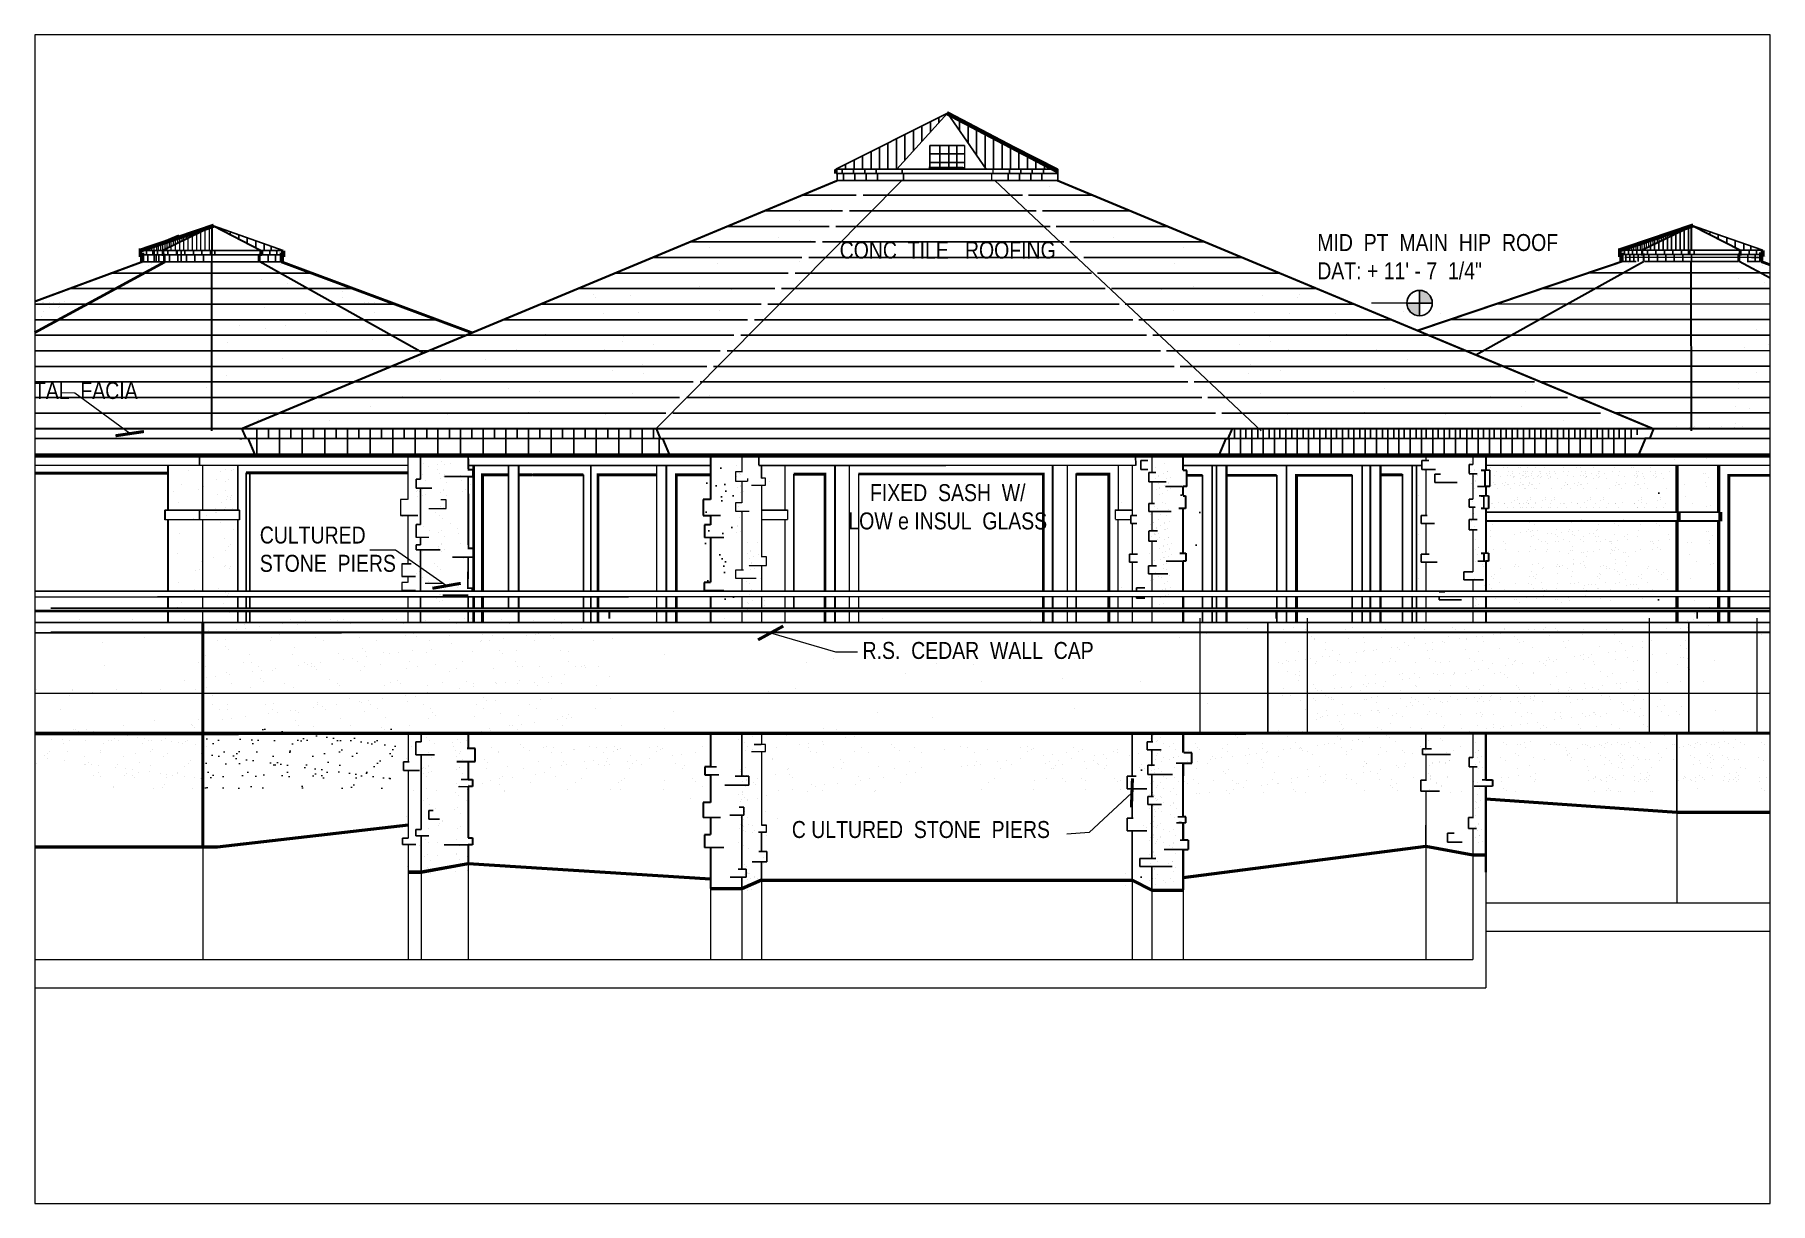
# Paper-space layout 'Rail' of a CAD drawing. Header units: inches. Extents: x 0 to 10.5, y 0 to 7.1.
# The model-space entities are those that its viewports show. They can reach past a viewport. Long polylines and large blocks are cut down to what shows.
import ezdxf

# ---------------------------------------------------------------- set-up
doc = ezdxf.new("R2010")
doc.units = ezdxf.units.IN
doc.header["$MEASUREMENT"] = 0
for name, pattern in [('CENTER', [2, 1.25, -0.25, 0.25, -0.25]), ('DOT2', [0.125, 0, -0.125]), ('HIDDEN', [0.375, 0.25, -0.125])]:
    doc.linetypes.add(name, pattern=pattern)
for name, color, linetype, lineweight in [('ARCHENT RD', 3, 'CENTER', 20), ('BALCONY', 7, 'Continuous', 9), ('FINISHED GRADE', 3, 'Continuous', 50), ('FOUNDATION', 7, 'HIDDEN', 20)]:
    doc.layers.add(name, color=color, linetype=linetype, lineweight=lineweight)
for name, color, linetype in [('DIMENSIONS', 3, 'Continuous'), ('NORTH_ELEVATION', 7, 'Continuous'), ('SOUTH_ELEVATION', 7, 'Continuous'), ('SOUTH_ELEVATION_TEXT', 7, 'Continuous')]:
    doc.layers.add(name, color=color, linetype=linetype)
doc.styles.add('ARCHENT', font='technical.ttf', dxfattribs={"height": 6})
doc.styles.add('ARCHENTLTD', font='technical.ttf', dxfattribs={"height": 0.1875})
doc.dimstyles.new('ARCHENTLTD', dxfattribs={"dimscale": 0.05, "dimtxt": 0.1875, "dimasz": 3, "dimexe": 9, "dimexo": 1, "dimgap": 2.5, "dimtad": 0, "dimdec": 1, "dimzin": 1, "dimdsep": 46, "dimlunit": 4, "dimtxsty": 'ARCHENTLTD', "dimblk": 'ARCHTICK', "dimcen": 6, "dimclrd": 256, "dimclre": 256, "dimclrt": 256, "dimaunit": 1, "dimadec": 0, "dimazin": 0, "dimtfac": 1, "dimtdec": 1, "dimtofl": 0, "dimtmove": 1, "dimatfit": 3, "dimldrblk": 'ARCHTICK', "dimfxl": 1, "dimfrac": 2, "dimtolj": 1, "dimtzin": 0, "dimlwd": 9, "dimlwe": 9, "dimarcsym": 0})

psp = doc.layouts.new('Rail')

msp = doc.modelspace()

# ---------------------------------------------------------------- texts
at = {"layer": 'SOUTH_ELEVATION_TEXT', "color": 7, "linetype": 'Continuous', "ltscale": 0.5, "char_height": 6, "style": 'ARCHENT'}
for s, insert, width, attachment_point in [('MID  PT  MAIN  HIP  ROOF\\PDAT: + 11\' - 7  1/4"', (2979.74, 577.96), 163, 1), ('CONC  TILE   ROOFING', (2849.07, 572.26), 98.125, 5), ('COATED  METAL  FACIA', (2522.95, 522.61), 84, 5), ('FIXED  SASH  W/ \\PLOW e INSUL  GLASS', (2849.09, 481.49), 145, 5), ('CULTURED  STONE  PIERS', (2605.87, 474.55), 55.75, 1), ('R.S.  CEDAR  WALL  CAP', (2818.97, 433.74), 103.5, 1)]:
    msp.add_mtext(s, dxfattribs=dict(at, insert=insert, width=width, attachment_point=attachment_point))
at = {"layer": 'SOUTH_ELEVATION_TEXT', "color": 7, "linetype": 'Continuous', "ltscale": 0.5, "insert": (2793.97, 370.44), "char_height": 6, "attachment_point": 1, "style": 'ARCHENT'}
msp.add_mtext('C ULTURED  STONE  PIERS', dxfattribs=at)

# ---------------------------------------------------------------- blocks, each defined once
blk = doc.blocks.new('_ArchTick')
at = {"color": 0, "linetype": 'ByBlock', "const_width": 0.15}
blk.add_lwpolyline([(-0.5, -0.5), (0.5, 0.5)], dxfattribs=at)

# ---------------------------------------------------------------- hatches: boundary and pattern name
at = {"layer": 'NORTH_ELEVATION', "linetype": 'Continuous', "ltscale": 0.5}
h = msp.add_hatch(dxfattribs=at)
h.set_pattern_fill('AR-SAND', color=27, scale=36, style=0)
h.set_pattern_definition([(37.5, (2801.656, 1285.88), (-2.2678, 69.3657), [0, -54.72, 0, -61.2, 0, -58.5]), (7.5, (2801.66, 1285.88), (63.712, 101.597), [0, -29.52, 0, -49.32, 0, -18.9]), (327.5, (2757.376, 1285.88), (112.109, 0.2037), [0, -18, 0, -64.8, 0, -84.6]), (317.5, (2757.38, 1285.88), (108.221, 31.596), [0, -9, 0, -42.48, 0, -48.6])])
h.paths.add_polyline_path([(3107.47, 498.66), (3096.78, 498.66), (3096.78, 392.66), (3098.79, 392.66), (3098.79, 388.66), (3096.82, 388.66), (3096.82, 386.66), (3107.47, 386.66)])
h = msp.add_hatch(dxfattribs=at)
h.set_pattern_fill('AR-SAND', color=27, scale=36, style=0)
h.set_pattern_definition([(37.5, (2636.43, 1188.874), (-2.2678, 69.3657), [0, -54.72, 0, -61.2, 0, -58.5]), (7.5, (2636.43, 1188.87), (63.712, 101.597), [0, -29.52, 0, -49.32, 0, -18.9]), (327.5, (2592.15, 1188.874), (112.109, 0.2037), [0, -18, 0, -64.8, 0, -84.6]), (317.5, (2592.15, 1188.87), (108.22, 31.596), [0, -9, 0, -42.48, 0, -48.6])])
h.paths.add_polyline_path([(2942.24, 496.16), (2931.56, 496.16), (2931.56, 445.66), (2942.24, 445.66)])
h = msp.add_hatch(dxfattribs=at)
h.set_pattern_fill('AR-SAND', color=27, scale=36, style=0)
h.set_pattern_definition([(37.5, (2618.75, 1187.874), (-2.2678, 69.3657), [0, -54.72, 0, -61.2, 0, -58.5]), (7.5, (2618.75, 1187.87), (63.712, 101.597), [0, -29.52, 0, -49.32, 0, -18.9]), (327.5, (2574.47, 1187.874), (112.109, 0.2037), [0, -18, 0, -64.8, 0, -84.6]), (317.5, (2574.47, 1187.87), (108.221, 31.596), [0, -9, 0, -42.48, 0, -48.6])])
h.paths.add_polyline_path([(2924.56, 400.65), (2913.88, 400.65), (2913.88, 294.66), (2915.89, 294.66), (2915.89, 290.66), (2913.91, 290.66), (2913.91, 288.66), (2924.56, 288.66)])
at = {"layer": 'SOUTH_ELEVATION', "linetype": 'Continuous', "ltscale": 0.75}
h = msp.add_hatch(dxfattribs=at)
h.set_pattern_fill('AR-SAND', color=31, scale=6, style=0)
h.set_pattern_definition([(37.5, (2655.42, 1794.704), (-0.37796, 11.56094), [0, -9.12, 0, -10.2, 0, -9.75]), (7.5, (2655.42, 1794.704), (10.61866, 16.93288), [0, -4.92, 0, -8.22, 0, -3.15]), (327.5, (2648.04, 1794.704), (18.68485, 0.033954), [0, -3, 0, -10.8, 0, -14.1]), (317.5, (2648.04, 1794.704), (18.03676, 5.26605), [0, -1.5, 0, -7.08, 0, -8.1])])
edge = h.paths.add_edge_path()
edge.add_line((2763.4, 499.66), (2763.4, 446.64))
edge.add_line((2763.4, 446.64), (2774.38, 446.64))
edge.add_line((2774.38, 446.64), (2774.38, 499.44))
h = msp.add_hatch(dxfattribs=at)
h.set_pattern_fill('AR-SAND', color=49, scale=18, style=0)
h.set_pattern_definition([(37.5, (2636.429, 1794.704), (-1.1339, 34.68283), [0, -27.36, 0, -30.6, 0, -29.25]), (7.5, (2636.43, 1794.704), (31.856, 50.7986), [0, -14.76, 0, -24.66, 0, -9.45]), (327.5, (2614.29, 1794.704), (56.05455, 0.10186), [0, -9, 0, -32.4, 0, -42.3]), (317.5, (2614.29, 1794.704), (54.1103, 15.7982), [0, -4.5, 0, -21.24, 0, -24.3])])
h.paths.add_polyline_path([(3142.83, 496.49), (3142.83, 447), (3157.61, 448.47), (3157.61, 495.75)])
at = {"layer": 'SOUTH_ELEVATION', "linetype": 'Continuous', "lineweight": 20, "ltscale": 0.75}
h = msp.add_hatch(dxfattribs=at)
h.set_pattern_fill('AR-SAND', scale=4.5, style=0)
h.set_pattern_definition([(142.51866, (3176.084, 1796.24), (0.280646, 8.6708), [0, -6.84, 0, -7.65, 0, -7.3125]), (172.5187, (3176.084, 1796.24), (-7.96813, 12.69706), [0, -3.69, 0, -6.165, 0, -2.3625]), (212.51866, (3181.619, 1796.242), (-14.013646, 0.0209), [0, -2.25, 0, -8.1, 0, -10.575]), (222.5187, (3181.619, 1796.242), (-13.52886, 3.94513), [0, -1.125, 0, -5.31, 0, -6.075])])
h.paths.add_polyline_path([(2585.95, 382), (2585.94, 402.99), (2655.57, 403.02), (2655.58, 382.02)])
at = {"layer": 'SOUTH_ELEVATION_TEXT', "linetype": 'Continuous', "ltscale": 0.5}
h = msp.add_hatch(color=7, dxfattribs=at)
h.paths.add_polyline_path([(3015.91, 558.05), (3015.91, 553.55), (3020.41, 553.55, 0.414214)])
h.paths.add_polyline_path([(3015.91, 549.05), (3015.91, 553.55), (3011.41, 553.55, 0.414214)])

# ---------------------------------------------------------------- linework, layer by layer
at = {"layer": 'ARCHENT RD', "color": 1, "linetype": 'Continuous', "lineweight": -3, "ltscale": 150}
msp.add_line((2584.56, 401.66), (2584.56, 401.66), dxfattribs=at)
at = {"layer": 'BALCONY', "color": 7, "linetype": 'Continuous', "lineweight": 30, "ltscale": 0.5}
msp.add_line((2729.51, 442.05, -48314), (2729.51, 444.64, -48314), dxfattribs=at)
at = {"layer": 'DIMENSIONS', "color": 7, "linetype": 'Continuous', "lineweight": 20, "ltscale": 150}
msp.add_line((3015.91, 553.55), (2998.87, 553.55), dxfattribs=at)
at = {"layer": 'FINISHED GRADE', "color": 3}
for p, q in [((3039.32, 378.33), (3106.86, 373.52)), ((2658.3, 368.98), (2590.78, 361.23)), ((3106.86, 373.52), (3195.53, 373.52)), ((2590.78, 361.23), (2501.95, 361.23)), ((2932.31, 350.44), (3018.1, 361.52)), ((3018.1, 361.52), (3034.71, 358.52)), ((3034.71, 358.52), (3039.32, 358.52)), ((2662.92, 352.29, 0), (2658.29, 352.29, 0)), ((2662.93, 352.3), (2658.3, 352.3)), ((2679.56, 355.29, 0), (2662.92, 352.29, 0)), ((2679.56, 355.3), (2662.93, 352.3)), ((2765.26, 349.91, 0), (2679.56, 355.3)), ((2776.34, 346.48), (2765.26, 346.48)), ((2783.28, 349.48, 0), (2776.34, 346.48)), ((2783.28, 349.48, 0), (2914.29, 349.48)), ((2914.29, 349.48), (2921.23, 346.01)), ((2921.23, 346.01), (2932.31, 346.01))]:
    msp.add_line(p, q, dxfattribs=at)
at = {"layer": 'FOUNDATION', "color": 7, "ltscale": 25}
for p, q in [((3106.86, 373.52), (3106.86, 341.49)), ((2585.7, 361.23), (2585.7, 321.48)), ((3018.1, 361.52), (3018.1, 321.48)), ((3034.71, 358.52), (3034.71, 321.48)), ((3039.32, 358.52), (3039.32, 311.48)), ((2658.3, 352.3), (2658.3, 321.48)), ((2662.94, 352.3), (2662.94, 321.48)), ((2679.56, 355.3), (2679.56, 321.48)), ((2765.26, 346.48), (2765.26, 321.48)), ((2776.34, 346.48), (2776.34, 321.48)), ((2783.28, 349.48, 0), (2783.28, 321.48, 0)), ((2914.29, 349.48), (2914.29, 321.48)), ((2921.23, 346.01), (2921.23, 321.48)), ((2932.31, 346.01), (2932.31, 321.48))]:
    msp.add_line(p, q, dxfattribs=at)
at = {"layer": 'NORTH_ELEVATION', "color": 5, "linetype": 'Continuous', "ltscale": 0.5}
for p, q in [((2809.53, 600.86), (2848.96, 620.7)), ((2831.14, 600.86), (2848.96, 620.7)), ((2862.62, 600.86), (2848.98, 620.68)), ((2614.13, 572.12, 1), (2589.47, 580.82, 1)), ((3137.21, 572.23), (3112.54, 580.92))]:
    msp.add_line(p, q, dxfattribs=at)
at = {"layer": 'NORTH_ELEVATION', "color": 7, "linetype": 'Continuous', "ltscale": 0.5}
for p, q in [((2888, 600.86), (2848.96, 620.7)), ((2810.03, 596.86), (2848.91, 596.86)), ((2888, 596.86), (2848.89, 596.86)), ((2888, 600.86), (2888, 599.36)), ((2888, 599.36), (2888, 596.86)), ((2564.24, 572.12, 1), (2577.29, 577.53, 1)), ((2568.56, 572.12, 1), (2568.56, 570.62, 1)), ((3136.52, 570.73), (3088, 570.73)), ((2563.74, 570.62, 1), (2572.46, 570.62, 1)), ((2613.45, 570.62, 1), (2564.93, 570.62, 1)), ((3087.31, 570.6), (3087.31, 568.1)), ((2564.37, 499.66), (3580.55, 499.66)), ((2564.37, 499.66), (3580.55, 499.66)), ((2564.37, 499.66), (3584.21, 499.66)), ((2601.04, 493.56), (2601.04, 451.66)), ((2602.32, 493.56, 1), (2602.32, 451.66, 1)), ((2681.69, 496.34, -0.66), (2681.69, 451.66, -0.66)), ((2693.82, 496.34), (2693.82, 451.66)), ((2720.28, 492.84, -1.17), (2720.28, 451.66, -1.71)), ((2722.85, 496.34, -1), (2722.85, 451.66, -1.59)), ((2794.66, 493.08, -1.27), (2794.66, 451.66, -1.81)), ((2882.9, 493.11, -2.71), (2882.9, 451.66, -3.26)), ((2894.52, 493.27, -0.22), (2894.51, 451.66, -0.22)), ((2932.29, 496.16, 0.33), (3016.74, 496.16, 0.33)), ((2939.13, 492.66, -1.38), (2939.13, 451.66, -1.38)), ((2942.63, 496.16, -0.38), (2942.63, 451.66, -0.38)), ((2944.13, 496.16, -0.38), (2944.13, 451.66, -0.38)), ((2965.38, 492.66, -1.05), (2965.38, 451.66, -1.58)), ((2968.88, 496.16, -1), (2968.88, 451.66, -1.58)), ((2992.13, 492.66, -0.38), (2992.13, 451.66, -0.38)), ((2995.63, 496.16, -0.38), (2995.63, 451.66, -0.38)), ((3009.81, 493.04, -1), (3009.81, 451.66, -1)), ((3013.31, 496.16), (3013.31, 451.66)), ((3014.81, 496.16), (3014.81, 451.66)), ((3039.37, 479.67), (3122.18, 479.67)), ((3106.68, 479.67), (3107.43, 479.67)), ((2601.04, 449.69), (2601.04, 445.66)), ((2602.32, 449.69, 1), (2602.32, 445.66, 1)), ((2681.69, 449.71, -0.66), (2681.69, 445.66, -0.66)), ((2693.82, 449.71), (2693.82, 445.66)), ((2720.28, 449.71, -1.73), (2720.28, 445.66, -1.79)), ((2722.85, 449.71, -1.61), (2722.85, 445.66, -1.67)), ((2794.66, 449.73, -1.83), (2794.66, 445.66, -1.89)), ((2882.9, 449.74, -3.28), (2882.9, 445.66, -3.34)), ((2894.51, 449.74, -0.22), (2894.5, 445.66, -0.22)), ((2939.13, 449.75, -1.38), (2939.13, 445.66, -1.38)), ((2942.63, 449.75, -0.38), (2942.63, 445.66, -0.38)), ((2944.13, 449.75, -0.38), (2944.13, 445.66, -0.38)), ((2965.38, 449.75, -1.61), (2965.38, 445.66, -1.66)), ((2968.88, 449.76, -1.61), (2968.88, 445.66, -1.66)), ((2992.13, 449.76, -0.38), (2992.13, 445.66, -0.38)), ((2995.63, 449.76, -0.38), (2995.63, 445.66, -0.38)), ((3009.81, 449.76, -1), (3009.81, 445.66, -1)), ((3013.31, 449.76), (3013.31, 445.66)), ((3014.81, 449.76), (3014.81, 445.66)), ((2601.04, 444.64), (2601.04, 440.62)), ((2602.32, 444.64, 1), (2602.32, 440.62, 1)), ((2681.69, 444.64, -0.66), (2681.69, 440.62, -0.66)), ((2720.28, 444.64, -1.8), (2720.28, 440.62, -1.85)), ((2722.85, 444.64, -1.68), (2722.85, 440.62, -1.73)), ((2894.5, 444.64, -0.22), (2894.5, 440.62, -0.22)), ((2939.13, 444.64, -1.38), (2939.13, 440.62, -1.38)), ((2942.63, 444.64, -0.38), (2942.63, 440.62, -0.38)), ((2944.13, 444.64, -0.38), (2944.13, 440.62, -0.38)), ((2965.38, 444.64, -1.68), (2965.38, 440.62, -1.73)), ((2968.88, 444.64, -1.68), (2968.88, 440.62, -1.73)), ((2992.13, 444.64, -0.38), (2992.13, 440.62, -0.38)), ((2995.63, 444.64, -0.38), (2995.63, 440.62, -0.38)), ((3009.81, 444.64, -1), (3009.81, 440.62, -1)), ((3013.31, 444.64), (3013.31, 440.62)), ((3014.81, 444.64), (3014.81, 440.62))]:
    msp.add_line(p, q, dxfattribs=at)
at = {"layer": 'NORTH_ELEVATION', "color": 93, "linetype": 'Continuous', "lineweight": 20, "ltscale": 0.5}
for p, q in [((2816.33, 603.81), (2816.33, 603.81)), ((2816.39, 603.81), (2816.39, 603.81)), ((2880.91, 603.81), (2880.91, 603.81)), ((2812.25, 599.56), (2812.25, 599.56)), ((2802.88, 593.64), (2802.88, 593.64)), ((2884.99, 594.87), (2884.99, 594.87)), ((2894.36, 593.64), (2894.36, 593.64)), ((2807.83, 586.47), (2807.83, 586.47)), ((2796.79, 582.9), (2796.79, 582.9)), ((2900.45, 582.9), (2900.45, 582.9)), ((2563.26, 570.9, 1), (2563.26, 570.9, 1)), ((2587.9, 572.75), (2587.9, 572.75)), ((2602.36, 570.68), (2602.36, 570.68)), ((2611.37, 571.77), (2611.37, 571.77)), ((2614.6, 570.89, 1), (2614.6, 570.89, 1)), ((2764.96, 573.36), (2764.96, 573.36)), ((2789.41, 576.58), (2789.41, 576.58)), ((2800.62, 575.53), (2800.62, 575.53)), ((2907.83, 576.58), (2907.83, 576.58)), ((2932.28, 573.36), (2932.28, 573.36)), ((3087.05, 571.1), (3087.05, 571.1)), ((3114.28, 572.09), (3114.28, 572.09)), ((3136.96, 571.1), (3136.96, 571.1)), ((3137.07, 571.33), (3137.07, 571.33)), ((2564.54, 567.37, 1), (2564.54, 567.37, 1)), ((2566.62, 566.91, 1), (2566.62, 566.91, 1)), ((2567.73, 567.39, 1), (2567.73, 567.39, 1)), ((2570.72, 567.82, 1), (2570.72, 567.82, 1)), ((2605.67, 569.64, 1), (2605.67, 569.64, 1)), ((2613.32, 567.35, 1), (2613.32, 567.35, 1)), ((2615.45, 566.9, 1), (2615.45, 566.9, 1)), ((2767.84, 567.43), (2767.84, 567.43)), ((2796.57, 568.31), (2796.57, 568.31)), ((2929.4, 567.43), (2929.4, 567.43)), ((3089.72, 567.58), (3089.72, 567.58)), ((3128.74, 570.02), (3128.74, 570.02)), ((3132.63, 569.9), (3132.63, 569.9)), ((3132.63, 569.9), (3132.63, 569.9)), ((3136.11, 568.02), (3136.11, 568.02)), ((3137.11, 567.95), (3137.11, 567.95)), ((3138.05, 570.04), (3138.05, 570.04)), ((3139.36, 564.9), (3139.36, 564.9)), ((2606.44, 561.74), (2606.44, 561.74)), ((2615.81, 560.51), (2615.81, 560.51)), ((2629.04, 562.14), (2629.04, 562.14)), ((2629.91, 562.19), (2629.91, 562.19)), ((2636.18, 558.92), (2636.18, 558.92)), ((2638.21, 559.09), (2638.21, 559.09)), ((2761.26, 559.37), (2761.26, 559.37)), ((2935.98, 559.37), (2935.98, 559.37)), ((3067.77, 560.85), (3067.77, 560.85)), ((3070.08, 561.84), (3070.08, 561.84)), ((3128.61, 562.09), (3128.61, 562.09)), ((3137.98, 560.86), (3137.98, 560.86)), ((3139.47, 563.52), (3139.47, 563.52)), ((3141.88, 561.47), (3141.88, 561.47)), ((2529.17, 553.65), (2529.17, 553.65)), ((2531.5, 553.91), (2531.5, 553.91)), ((2532.84, 553.69), (2532.84, 553.69)), ((2534.99, 552.44), (2534.99, 552.44)), ((2634.94, 557.68), (2634.94, 557.68)), ((2635.24, 555.69), (2635.24, 555.69)), ((2642.93, 553.79), (2642.93, 553.79)), ((2643.79, 556.31), (2643.79, 556.31)), ((2723.85, 556.57), (2723.85, 556.57)), ((2724.57, 555.63), (2724.57, 555.63)), ((2736.81, 556.15), (2736.81, 556.15)), ((2772.47, 558.32), (2772.47, 558.32)), ((2924.77, 558.32), (2924.77, 558.32)), ((2960.43, 556.15), (2960.43, 556.15)), ((2972.68, 555.63), (2972.68, 555.63)), ((2973.39, 556.57), (2973.39, 556.57)), ((2984.43, 552.99), (2984.43, 552.99)), ((3131.11, 553.02), (3131.11, 553.02)), ((2525.5, 551.79), (2525.5, 551.79)), ((2528.55, 548.83), (2528.55, 548.83)), ((2531.49, 552.08), (2531.49, 552.08)), ((2607.44, 551.83), (2607.44, 551.83)), ((2621.91, 549.77), (2621.91, 549.77)), ((2646.32, 550.32), (2646.32, 550.32)), ((2727.44, 549.71), (2727.44, 549.71)), ((2739.69, 550.23), (2739.69, 550.23)), ((2768.42, 551.1), (2768.42, 551.1)), ((2928.82, 551.1), (2928.82, 551.1)), ((2957.55, 550.23), (2957.55, 550.23)), ((2969.8, 549.71), (2969.8, 549.71)), ((2986.16, 549.73), (2986.16, 549.73)), ((3010.09, 550.51), (3010.09, 550.51)), ((3023.16, 549.95), (3023.16, 549.95)), ((2598.56, 545.79), (2598.56, 545.79)), ((2607.93, 544.56), (2607.93, 544.56)), ((2614.82, 545.51), (2614.82, 545.51)), ((2629.29, 543.45), (2629.29, 543.45)), ((2707.04, 542.51), (2707.04, 542.51)), ((2733.96, 540.06), (2733.96, 540.06)), ((2963.29, 540.06), (2963.29, 540.06)), ((2990.21, 542.51), (2990.21, 542.51)), ((3135.19, 544.08), (3135.19, 544.08)), ((2594.29, 539.72), (2594.29, 539.72)), ((2696.55, 537.26), (2696.55, 537.26)), ((2709.51, 536.84), (2709.51, 536.84)), ((2745.16, 539.01), (2745.16, 539.01)), ((2952.08, 539.01), (2952.08, 539.01)), ((2987.74, 536.84), (2987.74, 536.84)), ((3000.7, 537.26), (3000.7, 537.26)), ((3130.92, 538.01), (3130.92, 538.01)), ((3139.3, 538.76), (3139.3, 538.76)), ((2594.13, 527.88), (2594.13, 527.88)), ((2614.02, 533.82), (2614.02, 533.82)), ((2662.47, 532.88), (2662.47, 532.88)), ((2685.5, 533.68), (2685.5, 533.68)), ((2712.38, 530.92), (2712.38, 530.92)), ((2730.47, 529.77), (2730.47, 529.77)), ((2741.11, 531.79), (2741.11, 531.79)), ((2741.67, 528.72), (2741.67, 528.72)), ((2955.57, 528.72), (2955.57, 528.72)), ((2956.13, 531.79), (2956.13, 531.79)), ((2966.78, 529.77), (2966.78, 529.77)), ((2984.86, 530.92), (2984.86, 530.92)), ((3011.74, 533.68), (3011.74, 533.68)), ((3135, 529.07), (3135, 529.07)), ((2587.05, 523.63), (2587.05, 523.63)), ((2669.85, 526.56), (2669.85, 526.56)), ((2693.62, 523.27), (2693.62, 523.27)), ((2704.83, 522.22), (2704.83, 522.22)), ((2992.41, 522.22), (2992.41, 522.22)), ((3003.62, 523.27), (3003.62, 523.27)), ((3053.46, 522.24), (3053.46, 522.24)), ((3128.59, 525.13), (3128.59, 525.13)), ((3128.73, 523.26), (3128.73, 523.26)), ((2645.17, 516.9), (2645.17, 516.9)), ((2656.21, 520.47), (2656.21, 520.47)), ((2669.17, 520.06), (2669.17, 520.06)), ((2737.62, 521.5), (2737.62, 521.5)), ((2959.62, 521.5), (2959.62, 521.5)), ((3028.07, 520.06), (3028.07, 520.06)), ((3041.03, 520.47), (3041.03, 520.47)), ((3052.07, 516.9), (3052.07, 516.9)), ((3127.57, 517.02), (3127.57, 517.02)), ((3132.66, 516.19), (3132.66, 516.19)), ((2606.09, 511.75), (2606.09, 511.75)), ((2630.34, 512.06), (2630.34, 512.06)), ((2672.05, 514.13), (2672.05, 514.13)), ((2700.78, 515), (2700.78, 515)), ((2996.46, 515), (2996.46, 515)), ((3025.19, 514.13), (3025.19, 514.13)), ((3066.91, 512.06), (3066.91, 512.06))]:
    msp.add_line(p, q, dxfattribs=at)
at = {"layer": 'NORTH_ELEVATION', "color": 251, "linetype": 'Continuous', "ltscale": 0.5}
for p, q in [((2809.53, 600.86), (2848.96, 600.86)), ((2809.53, 600.86), (2809.53, 599.36)), ((2810.03, 599.36), (2810.03, 596.86)), ((2810.03, 596.86), (2842.45, 596.86)), ((2811.79, 600.86), (2811.79, 599.36)), ((2812.29, 599.36), (2812.29, 596.86)), ((2815.79, 600.86), (2815.79, 599.36)), ((2816.29, 599.36), (2816.29, 596.86)), ((2819.79, 600.86), (2819.79, 599.36)), ((2820.29, 599.36), (2820.29, 596.86)), ((2823.79, 600.86), (2823.79, 599.36)), ((2824.29, 599.36), (2824.29, 596.86)), ((2832.98, 600.86), (2832.98, 599.36)), ((2833.48, 599.36), (2833.48, 596.86)), ((2887.75, 600.86), (2848.96, 600.86)), ((2884.67, 596.86), (2854.76, 596.86)), ((2870.41, 599.36), (2870.41, 596.86)), ((2870.91, 600.86), (2870.91, 599.36)), ((2874.41, 599.36), (2874.41, 596.86)), ((2874.91, 600.86), (2874.91, 599.36)), ((2878.41, 599.36), (2878.41, 596.86)), ((2878.91, 600.86), (2878.91, 599.36)), ((2882.41, 599.36), (2882.41, 596.86)), ((2882.91, 600.86), (2882.91, 599.36)), ((2614.13, 572.12, 1), (2563.66, 572.12, 1)), ((2563.74, 572.12, 1), (2577.29, 572.12, 1)), ((2565.78, 572.12, 1), (2565.78, 570.62, 1)), ((2568.07, 572.16, 1), (2568.07, 570.66, 1)), ((2569.65, 572.12, 1), (2569.65, 570.62, 1)), ((2571.78, 572.12, 1), (2571.78, 570.62, 1)), ((2573.4, 572.12, 1), (2573.4, 570.62, 1)), ((2576.4, 572.12, 1), (2576.4, 570.62, 1)), ((2576.59, 572.12, 1), (2576.59, 570.62, 1)), ((2579.4, 572.12, 1), (2579.4, 570.62, 1)), ((2582.4, 572.12, 1), (2582.4, 570.62, 1)), ((2585.4, 572.12, 1), (2585.4, 570.62, 1)), ((2588.4, 572.12, 1), (2588.4, 570.62, 1)), ((2588.9, 572.12, 1), (2588.9, 570.62, 1)), ((2589.95, 572.12, 1), (2589.95, 570.62, 1)), ((2605.94, 572.12, 1), (2605.94, 570.62, 1)), ((2606.31, 572.12, 1), (2606.31, 570.62, 1)), ((2606.8, 572.12, 1), (2606.8, 570.62, 1)), ((2606.84, 572.12, 1), (2606.84, 570.62, 1)), ((2609.37, 572.12, 1), (2609.37, 570.62, 1)), ((2611.92, 572.12, 1), (2611.92, 570.62, 1)), ((3137.21, 572.23), (3086.73, 572.23)), ((3088.31, 572.19), (3088.31, 570.69)), ((3088.81, 570.69), (3088.81, 568.19)), ((3089.73, 572.23), (3089.73, 570.73)), ((3090.23, 570.73), (3090.23, 568.23)), ((3091.14, 572.27), (3091.14, 570.77)), ((3091.64, 570.77), (3091.64, 568.27)), ((3092.73, 572.23), (3092.73, 570.73)), ((3093.23, 570.73), (3093.23, 568.23)), ((3096.47, 572.23), (3096.47, 570.73)), ((3096.97, 570.73), (3096.97, 568.23)), ((3099.47, 572.23), (3099.47, 570.73)), ((3099.97, 570.73), (3099.97, 568.23)), ((3102.47, 572.23), (3102.47, 570.73)), ((3102.97, 570.73), (3102.97, 568.23)), ((3105.47, 572.23), (3105.47, 570.73)), ((3105.97, 570.73), (3105.97, 568.23)), ((3108.47, 572.23), (3108.47, 570.73)), ((3108.97, 570.73), (3108.97, 568.23)), ((3110.99, 572.23), (3110.99, 570.73)), ((3111.47, 572.23), (3111.47, 570.73)), ((3112, 570.73), (3112, 568.23)), ((3113.03, 572.23), (3113.03, 570.73)), ((3128.51, 570.73), (3128.51, 568.23)), ((3128.89, 570.73), (3128.89, 568.23)), ((3129.01, 572.23), (3129.01, 570.73)), ((3129.39, 572.23), (3129.39, 570.73)), ((3131.94, 570.73), (3131.94, 568.23)), ((3132.44, 572.23), (3132.44, 570.73)), ((3134.5, 570.73), (3134.5, 568.23)), ((3135, 572.23), (3135, 570.73)), ((2564.24, 570.62, 1), (2564.24, 568.12, 1)), ((2564.24, 568.12, 1), (2569.18, 568.12, 1)), ((2572.05, 568.12, 1), (2564.24, 568.12, 1)), ((2566.28, 570.62, 1), (2566.28, 568.12, 1)), ((2568.57, 570.66, 1), (2568.57, 568.16, 1)), ((2569.28, 570.62, 1), (2569.28, 568.12, 1)), ((2570.15, 570.62, 1), (2570.15, 568.12, 1)), ((2572.28, 570.62, 1), (2572.28, 568.12, 1)), ((2605.81, 568.12, 1), (2572.42, 568.12, 1)), ((2573.9, 570.62, 1), (2573.9, 568.12, 1)), ((2576.9, 570.62, 1), (2576.9, 568.12, 1)), ((2579.9, 570.62, 1), (2579.9, 568.12, 1)), ((2582.9, 570.62, 1), (2582.9, 568.12, 1)), ((2585.9, 570.62, 1), (2585.9, 568.12, 1)), ((2588.93, 570.62, 1), (2588.93, 568.12, 1)), ((2605.44, 570.62, 1), (2605.44, 568.12, 1)), ((2605.81, 570.62, 1), (2605.81, 568.12, 1)), ((2613.55, 568.12, 1), (2605.81, 568.12, 1)), ((2608.87, 570.62, 1), (2608.87, 568.12, 1)), ((2611.42, 570.62, 1), (2611.42, 568.12, 1)), ((2613.55, 569.06, 1), (2613.55, 568.12, 1)), ((2613.69, 570.62, 1), (2613.69, 569.06, 1)), ((3092.54, 568.23), (3087.31, 568.23)), ((3128.51, 568.23), (3095.42, 568.23)), ((3136.43, 568.23), (3131.73, 568.23)), ((3136.43, 569.5), (3136.43, 568.21))]:
    msp.add_line(p, q, dxfattribs=at)
at = {"layer": 'NORTH_ELEVATION', "color": 27, "linetype": 'Continuous', "lineweight": 20, "ltscale": 0.5}
for p, q in [((2811.62, 599.89), (2811.62, 599.89)), ((2645.75, 540.51), (2645.75, 540.51)), ((3058.22, 525.95), (3058.22, 525.95)), ((3106.61, 509.85, 8.93), (3106.61, 509.85, 8.93)), ((3106.85, 509.36), (3106.85, 509.36)), ((3111.49, 509.71), (3111.49, 509.71)), ((3106.83, 505.66), (3106.83, 505.66)), ((2776.34, 499.66), (2776.34, 493.86)), ((3034.1, 497.57), (3034.1, 497.57)), ((3106.11, 498.39, 8.93), (3106.11, 498.39, 8.93)), ((3115.43, 499.3), (3115.43, 499.3)), ((2662.23, 491.92), (2662.23, 491.92)), ((2663.43, 492.84), (2663.43, 492.84)), ((2669.62, 491.38), (2669.62, 491.38)), ((2670.81, 492.3), (2670.81, 492.3)), ((2774.42, 492.29), (2774.42, 492.29)), ((2775.62, 493.21), (2775.62, 493.21)), ((2922.48, 491.6), (2922.48, 491.6)), ((2922.51, 495.31), (2922.51, 495.31)), ((2923.68, 492.52), (2923.68, 492.52)), ((2925.53, 493.21), (2925.53, 493.21)), ((2925.55, 496.92), (2925.55, 496.92)), ((2926.72, 494.13), (2926.72, 494.13)), ((2927.7, 492.01), (2927.7, 492.01)), ((3034.08, 493.86), (3034.08, 493.86)), ((3035.27, 494.78), (3035.27, 494.78)), ((3036.25, 492.66), (3036.25, 492.66)), ((2662.23, 487.11), (2662.23, 487.11)), ((2663.43, 488.02), (2663.43, 488.02)), ((2664.41, 490.72), (2664.41, 490.72)), ((2664.41, 485.9), (2664.41, 485.9)), ((2669.62, 486.57), (2669.62, 486.57)), ((2670.81, 487.48), (2670.81, 487.48)), ((2671.79, 490.18), (2671.79, 490.18)), ((2671.79, 485.36), (2671.79, 485.36)), ((2774.72, 488.18), (2774.72, 488.18)), ((2775.92, 489.1), (2775.92, 489.1)), ((2776.34, 490.61), (2776.34, 482.88)), ((2776.9, 486.98), (2776.9, 486.98)), ((2783.28, 489.21), (2783.28, 463.86)), ((2922.78, 487.49), (2922.78, 487.49)), ((2923.98, 488.41), (2923.98, 488.41)), ((2924.65, 490.4), (2924.65, 490.4)), ((2924.95, 486.29), (2924.95, 486.29)), ((2925.83, 489.1), (2925.83, 489.1)), ((2927.02, 490.02), (2927.02, 490.02)), ((2928, 487.9), (2928, 487.9)), ((3034.38, 489.75), (3034.38, 489.75)), ((3035.58, 490.67), (3035.58, 490.67)), ((3036.55, 488.55), (3036.55, 488.55)), ((2774.04, 482.18), (2774.04, 482.18)), ((2775.12, 481.75), (2775.12, 481.75)), ((2776.1, 479.63), (2776.1, 479.63)), ((2776.34, 480.03), (2776.34, 459.17)), ((2920.69, 478.94), (2920.69, 478.94)), ((2922.1, 481.49), (2922.1, 481.49)), ((2923.18, 481.06), (2923.18, 481.06)), ((2924.16, 478.94), (2924.16, 478.94)), ((2925.14, 483.1), (2925.14, 483.1)), ((2926.23, 482.67), (2926.23, 482.67)), ((2927.21, 480.55), (2927.21, 480.55)), ((3033.7, 483.75), (3033.7, 483.75)), ((3034.78, 483.32), (3034.78, 483.32)), ((3035.08, 479.21), (3035.08, 479.21)), ((3035.76, 481.2), (3035.76, 481.2)), ((2661.74, 475.65), (2661.74, 475.65)), ((2662.93, 476.57), (2662.93, 476.57)), ((2663.91, 474.44), (2663.91, 474.44)), ((2670.18, 473.28), (2670.18, 473.28)), ((2673.28, 475.68), (2673.28, 475.68)), ((2775.42, 477.64), (2775.42, 477.64)), ((2775.69, 472.86), (2775.69, 472.86)), ((2776.4, 475.52), (2776.4, 475.52)), ((2920.67, 475.23), (2920.67, 475.23)), ((2921.86, 476.15), (2921.86, 476.15)), ((2922.77, 474.29), (2922.77, 474.29)), ((2922.84, 474.03), (2922.84, 474.03)), ((2923.48, 476.95), (2923.48, 476.95)), ((2924.46, 474.83), (2924.46, 474.83)), ((2925.82, 475.91), (2925.82, 475.91)), ((2925.91, 473.55), (2925.91, 473.55)), ((2926.53, 478.56), (2926.53, 478.56)), ((2926.8, 473.79), (2926.8, 473.79)), ((2927.51, 476.44), (2927.51, 476.44)), ((3034.37, 476.55), (3034.37, 476.55)), ((3035.35, 474.43), (3035.35, 474.43)), ((3036.06, 477.09), (3036.06, 477.09)), ((2668.99, 472.36), (2668.99, 472.36)), ((2668.99, 467.55), (2668.99, 467.55)), ((2670.18, 468.47), (2670.18, 468.47)), ((2671.16, 471.16), (2671.16, 471.16)), ((2778.19, 468.77), (2778.19, 468.77)), ((2920.97, 471.12), (2920.97, 471.12)), ((2922.16, 472.04), (2922.16, 472.04)), ((2923.14, 469.92), (2923.14, 469.92)), ((2923.75, 472.17), (2923.75, 472.17)), ((2924.02, 466.94), (2924.02, 466.94)), ((2924.04, 470.65), (2924.04, 470.65)), ((2925.21, 467.86), (2925.21, 467.86)), ((2925.89, 469.85), (2925.89, 469.85)), ((2927.08, 470.76), (2927.08, 470.76)), ((2927.38, 466.66), (2927.38, 466.66)), ((2928.06, 468.64), (2928.06, 468.64)), ((3035.55, 470.05), (3035.55, 470.05)), ((3036.72, 467.26), (3036.72, 467.26)), ((2671.16, 466.35), (2671.16, 466.35)), ((2778.17, 465.06), (2778.17, 465.06)), ((2778.47, 460.95), (2778.47, 460.95)), ((2779.36, 465.98), (2779.36, 465.98)), ((2779.67, 461.87), (2779.67, 461.87)), ((2783.28, 460.76), (2783.28, 451.66)), ((2920.28, 465.12), (2920.28, 465.12)), ((2921.37, 464.69), (2921.37, 464.69)), ((2921.67, 460.58), (2921.67, 460.58)), ((2922.34, 462.57), (2922.34, 462.57)), ((2924.32, 462.83), (2924.32, 462.83)), ((2925.51, 463.75), (2925.51, 463.75)), ((2926.19, 465.74), (2926.19, 465.74)), ((2926.19, 465.74), (2926.19, 465.74)), ((2926.49, 461.63), (2926.49, 461.63)), ((2928.36, 464.54), (2928.36, 464.54)), ((3035.53, 466.35), (3035.53, 466.35)), ((3035.83, 462.24), (3035.83, 462.24)), ((2661.13, 457.79), (2661.13, 457.79)), ((2662.32, 458.71), (2662.32, 458.71)), ((2663.3, 456.59), (2663.3, 456.59)), ((2668.38, 454.51), (2668.38, 454.51)), ((2669.57, 455.42), (2669.57, 455.42)), ((2776.34, 456.33), (2776.34, 451.66)), ((2777.79, 454.95), (2777.79, 454.95)), ((2778.87, 454.52), (2778.87, 454.52)), ((2920.96, 457.93), (2920.96, 457.93)), ((2921.94, 455.81), (2921.94, 455.81)), ((2922.64, 458.46), (2922.64, 458.46)), ((2923.63, 456.83), (2923.63, 456.83)), ((2924.72, 456.4), (2924.72, 456.4)), ((2925.5, 459.74), (2925.5, 459.74)), ((2925.7, 454.28), (2925.7, 454.28)), ((2926.59, 459.31), (2926.59, 459.31)), ((2926.89, 455.2), (2926.89, 455.2)), ((2927.57, 457.19), (2927.57, 457.19)), ((3035.15, 456.24), (3035.15, 456.24)), ((3036.23, 455.81), (3036.23, 455.81)), ((2668.38, 449.69), (2668.38, 449.69)), ((2669.57, 450.61), (2669.57, 450.61)), ((2670.55, 453.3), (2670.55, 453.3)), ((2670.55, 448.49), (2670.55, 448.49)), ((2776.34, 449.72), (2776.34, 445.66)), ((2779.17, 450.41), (2779.17, 450.41)), ((2779.85, 452.4), (2779.85, 452.4)), ((2780.15, 448.29), (2780.15, 448.29)), ((2783.28, 449.72), (2783.28, 445.66)), ((2924.31, 449.63), (2924.31, 449.63)), ((2925.02, 452.29), (2925.02, 452.29)), ((2926, 450.17), (2926, 450.17)), ((2926.18, 452.54), (2926.18, 452.54)), ((2927.16, 450.42), (2927.16, 450.42)), ((2927.87, 453.08), (2927.87, 453.08)), ((3035.82, 449.04), (3035.82, 449.04)), ((3036.53, 451.7), (3036.53, 451.7)), ((2776.34, 444.64), (2776.34, 440.62)), ((2778.46, 447.75), (2778.46, 447.75)), ((2783.28, 444.64), (2783.28, 440.62)), ((2925.29, 447.51), (2925.29, 447.51)), ((3036.8, 446.92), (3036.8, 446.92)), ((2775.19, 399.3), (2775.19, 399.3)), ((2776.39, 400.21), (2776.39, 400.21)), ((2779.6, 401.26), (2779.6, 401.26)), ((2780.07, 400.48), (2780.07, 400.48)), ((2781.94, 401.57), (2781.94, 401.57)), ((2664.33, 393.92), (2664.33, 393.92)), ((2665.53, 394.84), (2665.53, 394.84)), ((2675.23, 393.38), (2675.23, 393.38)), ((2676.42, 394.3), (2676.42, 394.3)), ((2777.36, 398.09), (2777.36, 398.09)), ((2777.66, 395.28), (2777.66, 395.28)), ((2778.23, 396.83), (2778.23, 396.83)), ((2780.13, 395.62), (2780.13, 395.62)), ((2783.28, 394.97), (2783.28, 368.96, -0.07)), ((3035.52, 394.62), (3035.52, 394.62)), ((3035.54, 398.33), (3035.54, 398.33)), ((3036.71, 395.54), (3036.71, 395.54)), ((2664.33, 389.1), (2664.33, 389.1)), ((2665.53, 390.02), (2665.53, 390.02)), ((2666.51, 392.72), (2666.51, 392.72)), ((2666.51, 387.9), (2666.51, 387.9)), ((2675.23, 388.56), (2675.23, 388.56)), ((2676.42, 389.48), (2676.42, 389.48)), ((2677.4, 392.18), (2677.4, 392.18)), ((2677.4, 387.36), (2677.4, 387.36)), ((2775.76, 388.08), (2775.76, 388.08)), ((2775.89, 388.76), (2775.89, 388.76)), ((2776.87, 386.64), (2776.87, 386.64)), ((2777.64, 389.35), (2777.64, 389.35)), ((2777.94, 386.61), (2777.94, 386.61)), ((3035.82, 390.52), (3035.82, 390.52)), ((3037.01, 391.44), (3037.01, 391.44)), ((2776.39, 380.77), (2776.39, 380.77)), ((2776.69, 384.28), (2776.69, 384.28)), ((2777.89, 385.2), (2777.89, 385.2)), ((2778.87, 383.08), (2778.87, 383.08)), ((2780.24, 383.98), (2780.24, 383.98)), ((2781.07, 383.22), (2781.07, 383.22)), ((2781.86, 385.56), (2781.86, 385.56)), ((2924.43, 383.92), (2924.43, 383.92)), ((3035.13, 384.51), (3035.13, 384.51)), ((3036.22, 384.08), (3036.22, 384.08)), ((2663.84, 377.64), (2663.84, 377.64)), ((2665.03, 378.56), (2665.03, 378.56)), ((2666.01, 376.44), (2666.01, 376.44)), ((2674.6, 374.36), (2674.6, 374.36)), ((2675.79, 375.28), (2675.79, 375.28)), ((2678.89, 377.68), (2678.89, 377.68)), ((2775.79, 377.46), (2775.79, 377.46)), ((2776.58, 379.97), (2776.58, 379.97)), ((2777.36, 378.65), (2777.36, 378.65)), ((2778.13, 377.76), (2778.13, 377.76)), ((2778.22, 377.94), (2778.22, 377.94)), ((2781.79, 378.25), (2781.79, 378.25)), ((2784.99, 379.63), (2784.99, 379.63)), ((2669.22, 369.55), (2669.22, 369.55)), ((2670.42, 370.47), (2670.42, 370.47)), ((2676.77, 373.16), (2676.77, 373.16)), ((2676.77, 368.35), (2676.77, 368.35)), ((2775.89, 369.31), (2775.89, 369.31)), ((2775.94, 371.58), (2775.94, 371.58)), ((2776.69, 368.77), (2776.69, 368.77)), ((2776.77, 370.82), (2776.77, 370.82)), ((2777.39, 373.74), (2777.39, 373.74)), ((2778.37, 371.62), (2778.37, 371.62)), ((2778.51, 369.27), (2778.51, 369.27)), ((2780.21, 368.71), (2780.21, 368.71)), ((2784.58, 373.92), (2784.58, 373.92)), ((2920.72, 369.39), (2920.72, 369.39)), ((2922.89, 368.19), (2922.89, 368.19)), ((2923.15, 368.76), (2923.15, 368.76)), ((2668.77, 362.89), (2668.77, 362.89)), ((2675.34, 363.81), (2675.34, 363.81)), ((2775.12, 363), (2775.12, 363)), ((2775.49, 367.85), (2775.49, 367.85)), ((2776.87, 367.19), (2776.87, 367.19)), ((2777.66, 366.64), (2777.66, 366.64)), ((2779.94, 366.35), (2779.94, 366.35)), ((2780.68, 367.23), (2780.68, 367.23)), ((2782.28, 366.66), (2782.28, 366.66)), ((2784.86, 365.25), (2784.86, 365.25)), ((2920.5, 363.59), (2920.5, 363.59)), ((2920.72, 364.58), (2920.72, 364.58)), ((2921.7, 364.51), (2921.7, 364.51)), ((2921.91, 365.5), (2921.91, 365.5)), ((2922.67, 362.39), (2922.67, 362.39)), ((2922.89, 363.37), (2922.89, 363.37)), ((2923.15, 363.95), (2923.15, 363.95)), ((2924.34, 364.87), (2924.34, 364.87)), ((2925.32, 367.56), (2925.32, 367.56)), ((2925.32, 362.75), (2925.32, 362.75)), ((2927.59, 366.64), (2927.59, 366.64)), ((2928.78, 367.56), (2928.78, 367.56)), ((2928.78, 362.75), (2928.78, 362.75)), ((2929.76, 365.44), (2929.76, 365.44)), ((2664.08, 357.85), (2664.08, 357.85)), ((2665.28, 358.77), (2665.28, 358.77)), ((2666.25, 356.65), (2666.25, 356.65)), ((2668.77, 358.08), (2668.77, 358.08)), ((2675.34, 359), (2675.34, 359)), ((2676.32, 361.69), (2676.32, 361.69)), ((2676.32, 356.88), (2676.32, 356.88)), ((2679.13, 357.88), (2679.13, 357.88)), ((2776.19, 357.31), (2776.19, 357.31)), ((2777.01, 361.79), (2777.01, 361.79)), ((2778.79, 360.6), (2778.79, 360.6)), ((2783.85, 357.44), (2783.85, 357.44)), ((2920.5, 358.77), (2920.5, 358.77)), ((2921.03, 357.49), (2921.03, 357.49)), ((2921.7, 359.69), (2921.7, 359.69)), ((2922.22, 358.41), (2922.22, 358.41)), ((2922.67, 357.57), (2922.67, 357.57)), ((2923.2, 356.29), (2923.2, 356.29)), ((2927.28, 360.15), (2927.28, 360.15)), ((2927.59, 361.83), (2927.59, 361.83)), ((2928.47, 361.07), (2928.47, 361.07)), ((2928.47, 356.26), (2928.47, 356.26)), ((2929.45, 358.95), (2929.45, 358.95)), ((2929.76, 360.63), (2929.76, 360.63)), ((2664.08, 353.04), (2664.08, 353.04)), ((2665.28, 353.95), (2665.28, 353.95)), ((2666.25, 351.83), (2666.25, 351.83)), ((2679.13, 353.07), (2679.13, 353.07)), ((2776.38, 354.83), (2776.38, 354.83)), ((2777.14, 351.48), (2777.14, 351.48)), ((2777.17, 355.19), (2777.17, 355.19)), ((2777.97, 354.44), (2777.97, 354.44)), ((2778.19, 351.79), (2778.19, 351.79)), ((2778.75, 351.73), (2778.75, 351.73)), ((2779.08, 351.93), (2779.08, 351.93)), ((2779.32, 350.28), (2779.32, 350.28)), ((2780.65, 350.52), (2780.65, 350.52)), ((2780.86, 350.72), (2780.86, 350.72)), ((2781.69, 349.96), (2781.69, 349.96)), ((2784.09, 355.25), (2784.09, 355.25)), ((2911.89, 351.92, 0.1), (2911.89, 351.92, 0.1)), ((2921.03, 352.68), (2921.03, 352.68)), ((2921.61, 350.26), (2921.61, 350.26)), ((2922.22, 353.6), (2922.22, 353.6)), ((2922.7, 350), (2922.7, 350)), ((2923.2, 351.48), (2923.2, 351.48)), ((2927.28, 355.34), (2927.28, 355.34)), ((2928.96, 352.65), (2928.96, 352.65)), ((2929.45, 354.14), (2929.45, 354.14)), ((2777.45, 347.37), (2777.45, 347.37)), ((2778.64, 348.29), (2778.64, 348.29)), ((2779.62, 346.17), (2779.62, 346.17)), ((2911.81, 347.6, 0.1), (2911.81, 347.6, 0.1)), ((2920.41, 349.35), (2920.41, 349.35)), ((2922.58, 348.14), (2922.58, 348.14)), ((2925.2, 349.52), (2925.2, 349.52)), ((2926.2, 348.7), (2926.2, 348.7))]:
    msp.add_line(p, q, dxfattribs=at)
at = {"layer": 'NORTH_ELEVATION', "color": 93, "linetype": 'Continuous', "ltscale": 0.5}
for p, q in [((2816.73, 591.66), (2797.55, 591.66)), ((2875.51, 591.66), (2819.17, 591.66)), ((2900.37, 591.66), (2877.68, 591.66)), ((2811.93, 586.16), (2784.35, 586.16)), ((2880.38, 586.16), (2814.36, 586.16)), ((2913.57, 586.16), (2882.56, 586.16)), ((2807.12, 580.66), (2771.15, 580.66)), ((2885.26, 580.66), (2809.56, 580.66)), ((2926.77, 580.66), (2887.43, 580.66)), ((2757.95, 575.16), (2802.32, 575.16)), ((2804.75, 575.16), (2890.14, 575.16)), ((2892.31, 575.16), (2939.97, 575.16)), ((2744.75, 569.66), (2797.51, 569.66)), ((2799.95, 569.66), (2895.01, 569.66)), ((2897.18, 569.66), (2953.17, 569.66)), ((3088.44, 569.72), (3135.52, 569.73)), ((3133.3, 569.66), (3136.42, 569.66)), ((2638.95, 558.66), (2538.61, 558.66)), ((2624.17, 564.16), (2552.9, 564.16)), ((2787.9, 558.66), (2718.35, 558.66)), ((2792.71, 564.16), (2731.55, 564.16)), ((2904.76, 558.66), (2790.34, 558.66)), ((2899.89, 564.16), (2795.14, 564.16)), ((2966.37, 564.16), (2902.06, 564.16)), ((2979.57, 558.66), (2906.94, 558.66)), ((3059.23, 558.71), (3162.56, 558.73)), ((3075.53, 564.21), (3147.6, 564.23)), ((2653.73, 553.16), (2523.72, 553.16)), ((2783.09, 553.16), (2705.15, 553.16)), ((2909.64, 553.16), (2785.53, 553.16)), ((2992.77, 553.16), (2911.81, 553.16)), ((3042.93, 553.2), (3177.51, 553.24)), ((2668.51, 547.66), (2508.82, 547.66)), ((2645.52, 547.66), (2646.26, 547.66)), ((2691.95, 547.66), (2778.29, 547.66)), ((2780.73, 547.66), (2914.51, 547.66)), ((2916.69, 547.66), (3005.97, 547.66)), ((3026.63, 547.7), (3192.46, 547.74)), ((2678.75, 542.16), (2493.92, 542.16)), ((2678.75, 542.16), (2773.48, 542.16)), ((2734.36, 541.74), (2734.36, 541.74)), ((2775.92, 542.16), (2919.39, 542.16)), ((2921.56, 542.16), (3019.17, 542.16)), ((2962.88, 541.74), (2962.88, 541.74)), ((3019.17, 542.16), (3048.22, 542.16)), ((3048.3, 542.21), (3207.41, 542.24)), ((2665.55, 536.66), (2479.02, 536.66)), ((2665.55, 536.66), (2768.68, 536.66)), ((2727.67, 537.11), (2727.67, 537.11)), ((2771.11, 536.66), (2924.26, 536.66)), ((2926.44, 536.66), (3033.13, 536.66)), ((2969.58, 537.11), (2969.58, 537.11)), ((3032.27, 536.7), (3222.36, 536.75)), ((2652.35, 531.16), (2464.13, 531.16)), ((2763.87, 531.16), (2652.35, 531.16)), ((2929.14, 531.16), (2766.31, 531.16)), ((2768.44, 531.02), (2768.44, 531.02)), ((3044.8, 531.16), (2931.31, 531.16)), ((3045.46, 531.21), (3237.31, 531.25)), ((2449.23, 525.66), (2639.15, 525.66)), ((2639.15, 525.66), (2759.07, 525.66)), ((2761.5, 525.66), (2934.02, 525.66)), ((2936.19, 525.66), (3056.48, 525.66)), ((3252.26, 525.75), (3058.65, 525.71)), ((2625.95, 520.16), (2436.41, 520.16)), ((2625.95, 520.16), (2754.26, 520.16)), ((2756.7, 520.16), (2938.89, 520.16)), ((2764.95, 520.73), (2764.95, 520.73)), ((2941.07, 520.16), (3068.15, 520.16)), ((3071.84, 520.21), (3264.55, 520.26)), ((2436.41, 514.66), (2612.75, 514.66)), ((2611.53, 514.66), (2749.46, 514.66)), ((2728.11, 514.23), (2728.11, 514.23)), ((2751.89, 514.66), (2943.77, 514.66)), ((2945.94, 514.66), (3079.82, 514.66)), ((2969.14, 514.23), (2969.14, 514.23)), ((3264.55, 514.76), (3085.04, 514.71)), ((2431, 505.66), (3588.17, 505.66)), ((2604.84, 509.16), (2604.84, 505.65)), ((2608.88, 509.16), (2608.88, 505.65)), ((2612.84, 509.16), (2612.84, 505.65)), ((2616.88, 509.16), (2616.88, 505.65)), ((2620.84, 509.16), (2620.84, 505.65)), ((2624.88, 509.16), (2624.88, 505.65)), ((2628.84, 509.16), (2628.84, 505.65)), ((2632.88, 509.16), (2632.88, 505.65)), ((2636.84, 509.16), (2636.84, 505.65)), ((2640.88, 509.16), (2640.88, 505.65)), ((2644.84, 509.16), (2644.84, 505.65)), ((2648.88, 509.16), (2648.88, 505.65)), ((2652.84, 509.16), (2652.84, 505.65)), ((2656.88, 509.16), (2656.88, 505.65)), ((2660.84, 509.16), (2660.84, 505.65)), ((2664.88, 509.16), (2664.88, 505.65)), ((2668.84, 509.16), (2668.84, 505.65)), ((2672.88, 509.16), (2672.88, 505.65)), ((2676.84, 509.16), (2676.84, 505.65)), ((2680.88, 509.16), (2680.88, 505.65)), ((2684.84, 509.16), (2684.84, 505.65)), ((2688.88, 509.16), (2688.88, 505.65)), ((2692.84, 509.16), (2692.84, 505.65)), ((2696.88, 509.16), (2696.88, 505.65)), ((2700.84, 509.16), (2700.84, 505.65)), ((2704.88, 509.16), (2704.88, 505.65)), ((2708.84, 509.16), (2708.84, 505.65)), ((2712.88, 509.16), (2712.88, 505.65)), ((2716.84, 509.16), (2716.84, 505.65)), ((2720.88, 509.16), (2720.88, 505.65)), ((2724.84, 509.16), (2724.84, 505.65)), ((2728.88, 509.16), (2728.88, 505.65)), ((2732.84, 509.16), (2732.84, 505.65)), ((2736.88, 509.16), (2736.88, 505.65)), ((2741.04, 509.16), (2741.04, 505.66)), ((2745.08, 509.16), (2745.08, 505.66)), ((2950.51, 509.18), (2950.51, 505.68)), ((2952.63, 509.18), (2952.63, 505.68)), ((2954.51, 509.18), (2954.51, 505.68)), ((2956.63, 509.18), (2956.63, 505.68)), ((2958.75, 509.18), (2958.75, 505.68)), ((2960.63, 509.18), (2960.63, 505.68)), ((2962.75, 509.18), (2962.75, 505.68)), ((2964.63, 509.18), (2964.63, 505.68)), ((2966.51, 509.18), (2966.51, 505.68)), ((2968.63, 509.18), (2968.63, 505.68)), ((2970.75, 509.18), (2970.75, 505.68)), ((2972.63, 509.18), (2972.63, 505.68)), ((2974.75, 509.18), (2974.75, 505.68)), ((2976.63, 509.18), (2976.63, 505.68)), ((2978.51, 509.16), (2978.51, 505.66)), ((2980.63, 509.16), (2980.63, 505.66)), ((2982.75, 509.16), (2982.75, 505.66)), ((2984.63, 509.18), (2984.63, 505.68)), ((2986.51, 509.18), (2986.51, 505.68)), ((2988.63, 509.18), (2988.63, 505.68)), ((2990.75, 509.18), (2990.75, 505.68)), ((2992.63, 509.18), (2992.63, 505.68)), ((2994.75, 509.18), (2994.75, 505.68)), ((2996.63, 509.18), (2996.63, 505.68)), ((2998.51, 509.18), (2998.51, 505.68)), ((3000.63, 509.18), (3000.63, 505.68)), ((3002.75, 509.18), (3002.75, 505.68)), ((3004.63, 509.18), (3004.63, 505.68)), ((3006.75, 509.18), (3006.75, 505.68)), ((3008.63, 509.18), (3008.63, 505.68)), ((3010.51, 509.16), (3010.51, 505.66)), ((3012.63, 509.16), (3012.63, 505.66)), ((3014.75, 509.16), (3014.75, 505.66)), ((3016.63, 509.16), (3016.63, 505.66)), ((3018.28, 509.16), (3018.28, 505.66)), ((3020.63, 509.16), (3020.63, 505.66)), ((3022.51, 509.16), (3022.51, 505.66)), ((3024.63, 509.16), (3024.63, 505.66)), ((3026.51, 509.16), (3026.51, 505.66)), ((3028.63, 509.16), (3028.63, 505.66)), ((3030.28, 509.16), (3030.28, 505.66)), ((3032.63, 509.16), (3032.63, 505.66)), ((3034.51, 509.16), (3034.51, 505.66)), ((3036.63, 509.16), (3036.63, 505.66)), ((3038.51, 509.16), (3038.51, 505.66)), ((3040.63, 509.16), (3040.63, 505.66)), ((3042.28, 509.13), (3042.28, 505.63)), ((3044.63, 509.13), (3044.63, 505.63)), ((3046.51, 509.13), (3046.51, 505.63)), ((3048.63, 509.13), (3048.63, 505.63)), ((3050.51, 509.13), (3050.51, 505.63)), ((3052.63, 509.13), (3052.63, 505.63)), ((3054.75, 509.13), (3054.75, 505.63)), ((3056.63, 509.13), (3056.63, 505.63)), ((3058.75, 509.13), (3058.75, 505.63)), ((3060.63, 509.13), (3060.63, 505.63)), ((3062.51, 509.13), (3062.51, 505.63)), ((3064.63, 509.13), (3064.63, 505.63)), ((3066.75, 509.13), (3066.75, 505.63)), ((3068.63, 509.13), (3068.63, 505.63)), ((3070.75, 509.13), (3070.75, 505.63)), ((3072.63, 509.13), (3072.63, 505.63)), ((3074.51, 509.11), (3074.51, 505.61)), ((3076.63, 509.11), (3076.63, 505.61)), ((3078.75, 509.11), (3078.75, 505.61)), ((3078.75, 509.11), (3078.75, 505.61)), ((3080.63, 509.11), (3080.63, 505.61)), ((3082.75, 509.11), (3082.75, 505.61)), ((3084.63, 509.11), (3084.63, 505.61)), ((3086.51, 509.16), (3086.51, 505.66)), ((3088.63, 509.16), (3088.63, 505.66)), ((3090.75, 509.16), (3090.75, 505.66)), ((3092.87, 509.16), (3092.87, 506.97))]:
    msp.add_line(p, q, dxfattribs=at)
at = {"layer": 'NORTH_ELEVATION', "color": 5, "linetype": 'Continuous', "lineweight": 30, "ltscale": 0.5}
for p, q in [((2589.47, 580.82, 1), (2571.55, 572.12, 1)), ((2589.47, 580.82, 1), (2606.31, 572.12, 1)), ((3112.54, 580.92), (3094.62, 572.23)), ((3112.54, 580.92), (3129.39, 572.23))]:
    msp.add_line(p, q, dxfattribs=at)
at = {"layer": 'NORTH_ELEVATION', "color": 93, "linetype": 'Continuous', "lineweight": 20, "ltscale": 50}
msp.add_line((2613.55, 569.06, 1), (2613.82, 569.06, 1), dxfattribs=at)
at = {"layer": 'NORTH_ELEVATION', "color": 83, "linetype": 'Continuous', "lineweight": 20, "ltscale": 0.5}
for p, q in [((2605.3, 512.26), (2605.3, 512.26)), ((3088.62, 514.9), (3088.62, 514.9)), ((3118.26, 509.61), (3118.26, 509.61)), ((3127.45, 510.87), (3127.45, 510.87)), ((3130.01, 509.88), (3130.01, 509.88))]:
    msp.add_line(p, q, dxfattribs=at)
at = {"layer": 'NORTH_ELEVATION', "color": 93, "linetype": 'Continuous', "lineweight": 30, "ltscale": 0.5}
msp.add_line((1372.12, 509.16), (3589.58, 509.16), dxfattribs=at)
at = {"layer": 'NORTH_ELEVATION', "color": 49, "linetype": 'Continuous', "ltscale": 0.5}
for p, q in [((2604.84, 505.65), (2604.84, 499.65)), ((2612.84, 505.65), (2612.84, 499.65)), ((2620.84, 505.65), (2620.84, 499.65)), ((2628.84, 505.65), (2628.84, 499.65)), ((2636.84, 505.65), (2636.84, 499.65)), ((2644.84, 505.65), (2644.84, 499.65)), ((2652.84, 505.65), (2652.84, 499.65)), ((2660.84, 505.65), (2660.84, 499.65)), ((2668.84, 505.65), (2668.84, 499.65)), ((2676.84, 505.65), (2676.84, 499.65)), ((2684.84, 505.65), (2684.84, 499.65)), ((2692.84, 505.65), (2692.84, 499.65)), ((2700.84, 505.65), (2700.84, 499.65)), ((2708.84, 505.65), (2708.84, 499.65)), ((2716.84, 505.65), (2716.84, 499.65)), ((2724.84, 505.65), (2724.84, 499.65)), ((2732.84, 505.65), (2732.84, 499.65)), ((2741.04, 505.66), (2741.04, 499.66)), ((2375.26, 499.62), (2656.43, 499.62)), ((2584.56, 499.66), (2584.56, 496.16)), ((2782.28, 499.77, 0), (2782.28, 496.27, 0)), ((2915.5, 499.66), (2915.56, 496.16, 0)), ((2679.6, 496.16, 0.33), (2765.26, 496.16, 0.33)), ((2720.28, 492.84, 0.24), (2699.61, 492.84, 0.24)), ((2725.43, 492.84, -0.83), (2725.43, 451.66, -1.37)), ((2782.28, 496.16), (2848.37, 496.16)), ((2572.26, 480.38, 1), (2572.26, 476.95, 1)), ((2598.74, 480.38, 0.92), (2572.26, 480.38, 1)), ((2598.74, 480.38, 1), (2598.74, 476.95, 1)), ((2792.49, 480.38, 0.36), (2783.28, 480.38, 0.38)), ((2914.29, 480.38), (2908.29, 480.38, 0.02)), ((2725.43, 449.71, -1.4), (2725.43, 445.66, -1.45)), ((2531.99, 437.16), (3651.72, 437.16))]:
    msp.add_line(p, q, dxfattribs=at)
at = {"layer": 'NORTH_ELEVATION', "color": 27, "linetype": 'Continuous', "ltscale": 0.5}
for p, q in [((2662.71, 499.66), (2662.71, 491.24)), ((2774.45, 495.99), (2774.45, 495.99)), ((2778.33, 491.08), (2778.33, 491.08)), ((2783.28, 496.21), (2783.28, 491.68)), ((2939.13, 492.66, -1.26), (2933.63, 492.66, -1.08)), ((2662.71, 488.15), (2662.71, 475.26)), ((2774.72, 474.98), (2774.72, 474.98)), ((2662.71, 470.67), (2662.71, 468.14)), ((2662.71, 466.28), (2662.71, 451.66)), ((2780.34, 463.86), (2780.34, 463.86)), ((3037.7, 465.14), (3037.7, 465.14)), ((3038, 461.04), (3038, 461.04)), ((3038.7, 463.16), (3038.7, 463.16)), ((2780.64, 459.75), (2780.64, 459.75)), ((2662.71, 449.7), (2662.71, 445.66)), ((3037.51, 449.58), (3037.51, 449.58)), ((3038.88, 453.69), (3038.88, 453.69)), ((2662.71, 444.64), (2662.71, 440.62)), ((2779.44, 445.63), (2779.44, 445.63)), ((2776.34, 401.66), (2776.34, 386.34)), ((2914.29, 401.65, 0), (2914.29, 386.33, 0.02)), ((2920.72, 399.69), (2920.72, 399.69)), ((2921.23, 401.66), (2921.23, 398.49)), ((2921.92, 400.61), (2921.92, 400.61)), ((2923.15, 399.06), (2923.15, 399.06)), ((2924.35, 399.98), (2924.35, 399.98)), ((3018.1, 401.66), (3018.1, 395.96)), ((2920.72, 394.88), (2920.72, 394.88)), ((2921.23, 395.65), (2921.23, 390.14)), ((2921.92, 395.8), (2921.92, 395.8)), ((2922.89, 398.49), (2922.89, 398.49)), ((2922.89, 393.68), (2922.89, 393.68)), ((2923.15, 394.25), (2923.15, 394.25)), ((2924.35, 395.17), (2924.35, 395.17)), ((2925.32, 397.86), (2925.32, 397.86)), ((2925.32, 393.05), (2925.32, 393.05)), ((2927.59, 396.95), (2927.59, 396.95)), ((2928.79, 397.87), (2928.79, 397.87)), ((2928.79, 393.05), (2928.79, 393.05)), ((2929.76, 395.75), (2929.76, 395.75)), ((3037.69, 393.42), (3037.69, 393.42)), ((2918.64, 389.06), (2918.64, 389.06)), ((2919.65, 388.25), (2919.65, 388.25)), ((2921.07, 388.43), (2921.07, 388.43)), ((2921.23, 386.88), (2921.23, 379.16)), ((2922.07, 387.62), (2922.07, 387.62)), ((2922.4, 392.19), (2922.4, 392.19)), ((2924.83, 391.56), (2924.83, 391.56)), ((2927.59, 392.13), (2927.59, 392.13)), ((2929.27, 389.45), (2929.27, 389.45)), ((2931.25, 390.93), (2931.25, 390.93)), ((3037.99, 389.31), (3037.99, 389.31)), ((2914.29, 381.87, 0.02), (2914.29, 371.39, 0.03)), ((2920.81, 383.63), (2920.81, 383.63)), ((2921.61, 380.57), (2921.61, 380.57)), ((2922, 384.55), (2922, 384.55)), ((2922.98, 382.43), (2922.98, 382.43)), ((2923.24, 383), (2923.24, 383)), ((2925.41, 381.8), (2925.41, 381.8)), ((2925.51, 386.32), (2925.51, 386.32)), ((2926.52, 385.5), (2926.52, 385.5)), ((2927.68, 380.88), (2927.68, 380.88)), ((2928.87, 381.8), (2928.87, 381.8)), ((3037.2, 381.96), (3037.2, 381.96)), ((2775.19, 379.85), (2775.19, 379.85)), ((2920.42, 379.65), (2920.42, 379.65)), ((2920.42, 374.84), (2920.42, 374.84)), ((2920.81, 378.82), (2920.81, 378.82)), ((2921.61, 375.76), (2921.61, 375.76)), ((2922, 379.74), (2922, 379.74)), ((2922.59, 378.45), (2922.59, 378.45)), ((2922.98, 377.62), (2922.98, 377.62)), ((2923.24, 378.19), (2923.24, 378.19)), ((2924.43, 379.11), (2924.43, 379.11)), ((2925.41, 376.99), (2925.41, 376.99)), ((2927.68, 376.07), (2927.68, 376.07)), ((2928.87, 376.99), (2928.87, 376.99)), ((2929.85, 379.68), (2929.85, 379.68)), ((2929.85, 374.87), (2929.85, 374.87)), ((3035.81, 377.32), (3035.81, 377.32)), ((3036.52, 379.98), (3036.52, 379.98)), ((3036.79, 375.2), (3036.79, 375.2)), ((3037.5, 377.86), (3037.5, 377.86)), ((2776.34, 372.51), (2776.34, 353.39)), ((2918.34, 369.02), (2918.34, 369.02)), ((2919.34, 368.2), (2919.34, 368.2)), ((2921.91, 370.31), (2921.91, 370.31)), ((2922.1, 372.15), (2922.1, 372.15)), ((2922.59, 373.64), (2922.59, 373.64)), ((2924.34, 369.68), (2924.34, 369.68)), ((3018.1, 368.99), (3018.1, 361.52)), ((3035.52, 368.65), (3035.52, 368.65)), ((3035.54, 372.36), (3035.54, 372.36)), ((3036.71, 369.57), (3036.71, 369.57)), ((2783.28, 366.47, 0.01), (2783.28, 359.67, 0.02)), ((2914.29, 366.93, 0.04), (2914.29, 349.48)), ((3035.82, 364.54), (3035.82, 364.54)), ((3037.01, 365.46), (3037.01, 365.46)), ((3037.69, 367.45), (3037.69, 367.45)), ((3037.99, 363.34), (3037.99, 363.34)), ((2783.28, 356.01, 0.02), (2783.28, 349.48, 0)), ((3035.13, 358.54), (3035.13, 358.54)), ((3036.22, 358.11), (3036.22, 358.11)), ((2776.34, 350.55), (2776.34, 346.48))]:
    msp.add_line(p, q, dxfattribs=at)
at = {"layer": 'NORTH_ELEVATION', "color": 7, "linetype": 'Continuous', "lineweight": 20, "ltscale": 0.5}
for p, q in [((3109.3, 500.35), (3109.3, 500.35)), ((2746.1, 496), (2746.1, 451.66)), ((2814.24, 496.05, -0.22), (2814.24, 451.66, -0.22)), ((2817.49, 493.08, -0.22), (2817.49, 451.66, -0.22)), ((3041.03, 495.25), (3041.03, 495.25)), ((3042.45, 492.45), (3042.45, 492.45)), ((3042.93, 494.04), (3042.93, 494.04)), ((3044.62, 492.22), (3044.62, 492.22)), ((3045.5, 495.25), (3045.5, 495.25)), ((3046.92, 492.45), (3046.92, 492.45)), ((3047.02, 495.35), (3047.02, 495.35)), ((3047.4, 494.04), (3047.4, 494.04)), ((3048.18, 492.49), (3048.18, 492.49)), ((3048.83, 493.47), (3048.83, 493.47)), ((3048.92, 494.14), (3048.92, 494.14)), ((3049.01, 491.73), (3049.01, 491.73)), ((3049.1, 492.22), (3049.1, 492.22)), ((3049.34, 492.38), (3049.34, 492.38)), ((3050.79, 495.25), (3050.79, 495.25)), ((3051.1, 493.15), (3051.1, 493.15)), ((3051.49, 495.35), (3051.49, 495.35)), ((3051.76, 491.42), (3051.76, 491.42)), ((3052.21, 492.45), (3052.21, 492.45)), ((3052.65, 492.49), (3052.65, 492.49)), ((3052.69, 494.04), (3052.69, 494.04)), ((3053.3, 493.47), (3053.3, 493.47)), ((3053.39, 494.14), (3053.39, 494.14)), ((3053.48, 491.73), (3053.48, 491.73)), ((3053.82, 492.38), (3053.82, 492.38)), ((3053.9, 494.14), (3053.9, 494.14)), ((3054.04, 495.25), (3054.04, 495.25)), ((3054.38, 492.22), (3054.38, 492.22)), ((3055.46, 492.45), (3055.46, 492.45)), ((3055.57, 493.15), (3055.57, 493.15)), ((3055.94, 494.04), (3055.94, 494.04)), ((3056.23, 491.42), (3056.23, 491.42)), ((3056.78, 495.35), (3056.78, 495.35)), ((3057.63, 492.22), (3057.63, 492.22)), ((3057.94, 492.49), (3057.94, 492.49)), ((3058.37, 494.14), (3058.37, 494.14)), ((3058.58, 493.47), (3058.58, 493.47)), ((3058.67, 494.14), (3058.67, 494.14)), ((3058.77, 491.73), (3058.77, 491.73)), ((3059.1, 492.38), (3059.1, 492.38)), ((3060.03, 495.35), (3060.03, 495.35)), ((3060.86, 493.15), (3060.86, 493.15)), ((3061.19, 492.49), (3061.19, 492.49)), ((3061.52, 491.42), (3061.52, 491.42)), ((3061.84, 493.47), (3061.84, 493.47)), ((3061.93, 494.14), (3061.93, 494.14)), ((3062.02, 491.73), (3062.02, 491.73)), ((3062.35, 492.38), (3062.35, 492.38)), ((3063.65, 494.14), (3063.65, 494.14)), ((3064.11, 493.15), (3064.11, 493.15)), ((3064.77, 491.42), (3064.77, 491.42)), ((3066.64, 495.25), (3066.64, 495.25)), ((3066.91, 494.14), (3066.91, 494.14)), ((3068.06, 492.45), (3068.06, 492.45)), ((3068.54, 494.04), (3068.54, 494.04)), ((3070.24, 492.22), (3070.24, 492.22)), ((3071.32, 495.25), (3071.32, 495.25)), ((3072.63, 495.35), (3072.63, 495.35)), ((3072.74, 492.45), (3072.74, 492.45)), ((3073.22, 494.04), (3073.22, 494.04)), ((3073.79, 492.49), (3073.79, 492.49)), ((3074.44, 493.47), (3074.44, 493.47)), ((3074.53, 494.14), (3074.53, 494.14)), ((3074.62, 491.73), (3074.62, 491.73)), ((3074.91, 492.22), (3074.91, 492.22)), ((3074.96, 492.38), (3074.96, 492.38)), ((3076.71, 493.15), (3076.71, 493.15)), ((3077.31, 495.35), (3077.31, 495.35)), ((3077.37, 491.42), (3077.37, 491.42)), ((3078.47, 492.49), (3078.47, 492.49)), ((3079.11, 493.47), (3079.11, 493.47)), ((3079.21, 494.14), (3079.21, 494.14)), ((3079.3, 491.73), (3079.3, 491.73)), ((3079.51, 494.14), (3079.51, 494.14)), ((3079.63, 492.38), (3079.63, 492.38)), ((3081.39, 493.15), (3081.39, 493.15)), ((3082.05, 491.42), (3082.05, 491.42)), ((3084.18, 494.14), (3084.18, 494.14)), ((3084.74, 495.25), (3084.74, 495.25)), ((3086.15, 492.45), (3086.15, 492.45)), ((3086.63, 494.04), (3086.63, 494.04)), ((3088.33, 492.22), (3088.33, 492.22)), ((3090.72, 495.35), (3090.72, 495.35)), ((3091.48, 495.25), (3091.48, 495.25)), ((3091.89, 492.49), (3091.89, 492.49)), ((3092.53, 493.47), (3092.53, 493.47)), ((3092.62, 494.14), (3092.62, 494.14)), ((3092.72, 491.73), (3092.72, 491.73)), ((3092.9, 492.45), (3092.9, 492.45)), ((3093.05, 492.38), (3093.05, 492.38)), ((3093.38, 494.04), (3093.38, 494.04)), ((3094.8, 493.15), (3094.8, 493.15)), ((3095.08, 492.22), (3095.08, 492.22)), ((3095.46, 491.42), (3095.46, 491.42)), ((3097.47, 495.35), (3097.47, 495.35)), ((3097.6, 494.14), (3097.6, 494.14)), ((3098.63, 492.49), (3098.63, 492.49)), ((3099.28, 493.47), (3099.28, 493.47)), ((3099.37, 494.14), (3099.37, 494.14)), ((3099.46, 491.73), (3099.46, 491.73)), ((3099.8, 492.38), (3099.8, 492.38)), ((3101.55, 493.15), (3101.55, 493.15)), ((3102.21, 491.42), (3102.21, 491.42)), ((3104.35, 494.14), (3104.35, 494.14)), ((3116.26, 493.16), (3116.26, 493.16)), ((3116.95, 493.25), (3116.95, 493.25)), ((3118.15, 491.95), (3118.15, 491.95)), ((3041.49, 489.1), (3041.49, 489.1)), ((3041.92, 490.06), (3041.92, 490.06)), ((3042.49, 489.5), (3042.49, 489.5)), ((3042.75, 489.3), (3042.75, 489.3)), ((3043.54, 487.89), (3043.54, 487.89)), ((3045.15, 489.59), (3045.15, 489.59)), ((3045.97, 489.1), (3045.97, 489.1)), ((3046.39, 490.06), (3046.39, 490.06)), ((3046.96, 489.5), (3046.96, 489.5)), ((3047.22, 489.3), (3047.22, 489.3)), ((3048.01, 487.89), (3048.01, 487.89)), ((3049.62, 489.59), (3049.62, 489.59)), ((3051.25, 489.1), (3051.25, 489.1)), ((3051.68, 490.06), (3051.68, 490.06)), ((3052.24, 489.5), (3052.24, 489.5)), ((3052.51, 489.3), (3052.51, 489.3)), ((3052.93, 488.14), (3052.93, 488.14)), ((3053.3, 487.89), (3053.3, 487.89)), ((3054.5, 489.1), (3054.5, 489.1)), ((3054.91, 489.59), (3054.91, 489.59)), ((3054.93, 490.06), (3054.93, 490.06)), ((3055.5, 489.5), (3055.5, 489.5)), ((3055.76, 489.3), (3055.76, 489.3)), ((3056.55, 487.89), (3056.55, 487.89)), ((3057.4, 488.14), (3057.4, 488.14)), ((3058.16, 489.59), (3058.16, 489.59)), ((3062.68, 488.14), (3062.68, 488.14)), ((3065.94, 488.14), (3065.94, 488.14)), ((3067.11, 489.1), (3067.11, 489.1)), ((3067.53, 490.06), (3067.53, 490.06)), ((3068.1, 489.5), (3068.1, 489.5)), ((3068.36, 489.3), (3068.36, 489.3)), ((3069.15, 487.89), (3069.15, 487.89)), ((3070.76, 489.59), (3070.76, 489.59)), ((3071.78, 489.1), (3071.78, 489.1)), ((3072.21, 490.06), (3072.21, 490.06)), ((3072.77, 489.5), (3072.77, 489.5)), ((3073.04, 489.3), (3073.04, 489.3)), ((3073.83, 487.89), (3073.83, 487.89)), ((3075.44, 489.59), (3075.44, 489.59)), ((3078.54, 488.14), (3078.54, 488.14)), ((3083.21, 488.14), (3083.21, 488.14)), ((3085.2, 489.1), (3085.2, 489.1)), ((3085.62, 490.06), (3085.62, 490.06)), ((3086.19, 489.5), (3086.19, 489.5)), ((3086.45, 489.3), (3086.45, 489.3)), ((3087.25, 487.89), (3087.25, 487.89)), ((3088.86, 489.59), (3088.86, 489.59)), ((3091.95, 489.1), (3091.95, 489.1)), ((3092.37, 490.06), (3092.37, 490.06)), ((3092.94, 489.5), (3092.94, 489.5)), ((3093.2, 489.3), (3093.2, 489.3)), ((3093.99, 487.89), (3093.99, 487.89)), ((3095.6, 489.59), (3095.6, 489.59)), ((3096.63, 488.14), (3096.63, 488.14)), ((3103.38, 488.14), (3103.38, 488.14)), ((3117.14, 490.23), (3117.14, 490.23)), ((3117.33, 488.87), (3117.33, 488.87)), ((2908.29, 480.46, 2.69), (2908.29, 477.19, 2.69)), ((3041.3, 482.8), (3041.3, 482.8)), ((3041.57, 482.6), (3041.57, 482.6)), ((3042.36, 481.19), (3042.36, 481.19)), ((3043.97, 482.88), (3043.97, 482.88)), ((3045.78, 482.8), (3045.78, 482.8)), ((3046.04, 482.6), (3046.04, 482.6)), ((3046.83, 481.19), (3046.83, 481.19)), ((3048.44, 482.88), (3048.44, 482.88)), ((3049.14, 481.24), (3049.14, 481.24)), ((3049.63, 483.71), (3049.63, 483.71)), ((3050.58, 484.72), (3050.58, 484.72)), ((3050.65, 484.08), (3050.65, 484.08)), ((3051.06, 482.8), (3051.06, 482.8)), ((3051.32, 482.6), (3051.32, 482.6)), ((3051.74, 481.44), (3051.74, 481.44)), ((3052.12, 481.19), (3052.12, 481.19)), ((3052.55, 482.87), (3052.55, 482.87)), ((3053.61, 481.24), (3053.61, 481.24)), ((3053.73, 482.88), (3053.73, 482.88)), ((3054.1, 483.71), (3054.1, 483.71)), ((3054.31, 482.8), (3054.31, 482.8)), ((3054.58, 482.6), (3054.58, 482.6)), ((3055.05, 484.72), (3055.05, 484.72)), ((3055.13, 484.08), (3055.13, 484.08)), ((3055.37, 481.19), (3055.37, 481.19)), ((3056.22, 481.44), (3056.22, 481.44)), ((3056.98, 482.88), (3056.98, 482.88)), ((3057.02, 482.87), (3057.02, 482.87)), ((3058.89, 481.24), (3058.89, 481.24)), ((3059.39, 483.71), (3059.39, 483.71)), ((3060.33, 484.72), (3060.33, 484.72)), ((3060.41, 484.08), (3060.41, 484.08)), ((3061.5, 481.44), (3061.5, 481.44)), ((3062.15, 481.24), (3062.15, 481.24)), ((3062.31, 482.87), (3062.31, 482.87)), ((3062.64, 483.71), (3062.64, 483.71)), ((3063.59, 484.72), (3063.59, 484.72)), ((3063.66, 484.08), (3063.66, 484.08)), ((3064.75, 481.44), (3064.75, 481.44)), ((3065.56, 482.87), (3065.56, 482.87)), ((3066.92, 482.8), (3066.92, 482.8)), ((3067.18, 482.6), (3067.18, 482.6)), ((3067.97, 481.19), (3067.97, 481.19)), ((3069.58, 482.88), (3069.58, 482.88)), ((3071.59, 482.8), (3071.59, 482.8)), ((3071.85, 482.6), (3071.85, 482.6)), ((3072.65, 481.19), (3072.65, 481.19)), ((3074.26, 482.88), (3074.26, 482.88)), ((3074.75, 481.24), (3074.75, 481.24)), ((3075.24, 483.71), (3075.24, 483.71)), ((3076.19, 484.72), (3076.19, 484.72)), ((3076.27, 484.08), (3076.27, 484.08)), ((3077.36, 481.44), (3077.36, 481.44)), ((3078.16, 482.87), (3078.16, 482.87)), ((3079.42, 481.24), (3079.42, 481.24)), ((3079.92, 483.71), (3079.92, 483.71)), ((3080.86, 484.72), (3080.86, 484.72)), ((3080.94, 484.08), (3080.94, 484.08)), ((3082.03, 481.44), (3082.03, 481.44)), ((3082.84, 482.87), (3082.84, 482.87)), ((3085.01, 482.8), (3085.01, 482.8)), ((3085.27, 482.6), (3085.27, 482.6)), ((3086.06, 481.19), (3086.06, 481.19)), ((3087.67, 482.88), (3087.67, 482.88)), ((3091.76, 482.8), (3091.76, 482.8)), ((3092.02, 482.6), (3092.02, 482.6)), ((3092.81, 481.19), (3092.81, 481.19)), ((3092.84, 481.24), (3092.84, 481.24)), ((3093.33, 483.71), (3093.33, 483.71)), ((3094.28, 484.72), (3094.28, 484.72)), ((3094.36, 484.08), (3094.36, 484.08)), ((3094.42, 482.88), (3094.42, 482.88)), ((3095.45, 481.44), (3095.45, 481.44)), ((3096.26, 482.87), (3096.26, 482.87)), ((3099.59, 481.24), (3099.59, 481.24)), ((3100.08, 483.71), (3100.08, 483.71)), ((3101.03, 484.72), (3101.03, 484.72)), ((3101.11, 484.08), (3101.11, 484.08)), ((3102.2, 481.44), (3102.2, 481.44)), ((3103, 482.87), (3103, 482.87)), ((3117.43, 481.56), (3117.43, 481.56)), ((3118.76, 481.84), (3118.76, 481.84)), ((3041.15, 473.31), (3041.15, 473.31)), ((3041.8, 475.11), (3041.8, 475.11)), ((3046.15, 476.5), (3046.15, 476.5)), ((3053.86, 472.66), (3053.86, 472.66)), ((3054.28, 473.62), (3054.28, 473.62)), ((3054.81, 476.01), (3054.81, 476.01)), ((3055.11, 472.86), (3055.11, 472.86)), ((3055.88, 473.31), (3055.88, 473.31)), ((3056.54, 475.11), (3056.54, 475.11)), ((3057.51, 473.14), (3057.51, 473.14)), ((3060.89, 476.5), (3060.89, 476.5)), ((3064.14, 473.6), (3064.14, 473.6)), ((3068.6, 472.66), (3068.6, 472.66)), ((3069.02, 473.62), (3069.02, 473.62)), ((3069.55, 476.01), (3069.55, 476.01)), ((3069.85, 472.86), (3069.85, 472.86)), ((3072.25, 473.14), (3072.25, 473.14)), ((3073.33, 476.89), (3073.33, 476.89)), ((3078.5, 473.31), (3078.5, 473.31)), ((3078.88, 473.6), (3078.88, 473.6)), ((3079.16, 475.11), (3079.16, 475.11)), ((3083.51, 476.5), (3083.51, 476.5)), ((3084.77, 475.74), (3084.77, 475.74)), ((3086.06, 475.04), (3086.06, 475.04)), ((3093.24, 473.31), (3093.24, 473.31)), ((3093.9, 475.11), (3093.9, 475.11)), ((3098.25, 476.5), (3098.25, 476.5)), ((3099.51, 475.74), (3099.51, 475.74)), ((3100.8, 475.04), (3100.8, 475.04)), ((3117.48, 472.69), (3117.48, 472.69)), ((3118.17, 472.78), (3118.17, 472.78)), ((3040.87, 470.91), (3040.87, 470.91)), ((3042.09, 466.44), (3042.09, 466.44)), ((3045.62, 469.21), (3045.62, 469.21)), ((3046.24, 466.59), (3046.24, 466.59)), ((3046.45, 468.45), (3046.45, 468.45)), ((3049.39, 471.84), (3049.39, 471.84)), ((3051.51, 472.35), (3051.51, 472.35)), ((3055.1, 467.34), (3055.1, 467.34)), ((3055.61, 470.91), (3055.61, 470.91)), ((3056.09, 471.32), (3056.09, 471.32)), ((3056.83, 466.44), (3056.83, 466.44)), ((3057.99, 470.11), (3057.99, 470.11)), ((3059.03, 469.27), (3059.03, 469.27)), ((3060.36, 469.21), (3060.36, 469.21)), ((3060.98, 466.59), (3060.98, 466.59)), ((3061.16, 471.99), (3061.16, 471.99)), ((3061.19, 468.45), (3061.19, 468.45)), ((3062.69, 472.16), (3062.69, 472.16)), ((3063.85, 469.3), (3063.85, 469.3)), ((3064.12, 471.84), (3064.12, 471.84)), ((3064.58, 470.95), (3064.58, 470.95)), ((3065.01, 469.19), (3065.01, 469.19)), ((3066.25, 472.35), (3066.25, 472.35)), ((3066.77, 469.95), (3066.77, 469.95)), ((3068.89, 469.25), (3068.89, 469.25)), ((3069.83, 467.34), (3069.83, 467.34)), ((3070.02, 471.68), (3070.02, 471.68)), ((3070.83, 471.32), (3070.83, 471.32)), ((3072.73, 470.11), (3072.73, 470.11)), ((3073.74, 470.95), (3073.74, 470.95)), ((3073.77, 469.27), (3073.77, 469.27)), ((3075.9, 471.99), (3075.9, 471.99)), ((3077.43, 472.16), (3077.43, 472.16)), ((3078.23, 470.91), (3078.23, 470.91)), ((3078.59, 469.3), (3078.59, 469.3)), ((3079.32, 470.95), (3079.32, 470.95)), ((3079.45, 466.44), (3079.45, 466.44)), ((3079.75, 469.19), (3079.75, 469.19)), ((3081.51, 469.95), (3081.51, 469.95)), ((3082.98, 469.21), (3082.98, 469.21)), ((3083.43, 469.34), (3083.43, 469.34)), ((3083.6, 466.59), (3083.6, 466.59)), ((3083.63, 469.25), (3083.63, 469.25)), ((3083.81, 468.45), (3083.81, 468.45)), ((3084.76, 471.68), (3084.76, 471.68)), ((3085.15, 467.23), (3085.15, 467.23)), ((3085.77, 469.65), (3085.77, 469.65)), ((3086.34, 466.37), (3086.34, 466.37)), ((3088.47, 470.95), (3088.47, 470.95)), ((3089.25, 471.64), (3089.25, 471.64)), ((3089.43, 470.13), (3089.43, 470.13)), ((3092.97, 470.91), (3092.97, 470.91)), ((3094.18, 466.44), (3094.18, 466.44)), ((3097.72, 469.21), (3097.72, 469.21)), ((3098.17, 469.34), (3098.17, 469.34)), ((3098.33, 466.59), (3098.33, 466.59)), ((3098.55, 468.45), (3098.55, 468.45)), ((3099.89, 467.23), (3099.89, 467.23)), ((3100.51, 469.65), (3100.51, 469.65)), ((3101.08, 466.37), (3101.08, 466.37)), ((3103.99, 471.64), (3103.99, 471.64)), ((3104.17, 470.13), (3104.17, 470.13)), ((3118.37, 469.76), (3118.37, 469.76)), ((3118.55, 468.39), (3118.55, 468.39)), ((3119.38, 471.48), (3119.38, 471.48)), ((3040.12, 465.78), (3040.12, 465.78)), ((3049.55, 460.44), (3049.55, 460.44)), ((3049.98, 461.22), (3049.98, 461.22)), ((3050.81, 465.74), (3050.81, 465.74)), ((3050.81, 460.46), (3050.81, 460.46)), ((3054.86, 465.78), (3054.86, 465.78)), ((3055.66, 461.25), (3055.66, 461.25)), ((3058.01, 461.55), (3058.01, 461.55)), ((3060.67, 465.72), (3060.67, 465.72)), ((3064.29, 460.44), (3064.29, 460.44)), ((3064.72, 461.22), (3064.72, 461.22)), ((3065.29, 460.52), (3065.29, 460.52)), ((3065.55, 465.74), (3065.55, 465.74)), ((3065.55, 460.46), (3065.55, 460.46)), ((3066.32, 460.89), (3066.32, 460.89)), ((3068.59, 464.95), (3068.59, 464.95)), ((3069.42, 465.94), (3069.42, 465.94)), ((3070.11, 466.03), (3070.11, 466.03)), ((3070.3, 463.01), (3070.3, 463.01)), ((3070.4, 461.25), (3070.4, 461.25)), ((3070.48, 461.65), (3070.48, 461.65)), ((3072.74, 461.55), (3072.74, 461.55)), ((3073.13, 465.2), (3073.13, 465.2)), ((3073.82, 465.3), (3073.82, 465.3)), ((3074.02, 462.27), (3074.02, 462.27)), ((3074.2, 460.91), (3074.2, 460.91)), ((3075.03, 464), (3075.03, 464)), ((3075.41, 465.72), (3075.41, 465.72)), ((3077.48, 465.78), (3077.48, 465.78)), ((3080.03, 460.52), (3080.03, 460.52)), ((3081.06, 460.89), (3081.06, 460.89)), ((3081.95, 460.31), (3081.95, 460.31)), ((3083.33, 464.95), (3083.33, 464.95)), ((3084.16, 465.94), (3084.16, 465.94)), ((3084.85, 466.03), (3084.85, 466.03)), ((3085.04, 463.01), (3085.04, 463.01)), ((3085.22, 461.65), (3085.22, 461.65)), ((3087.87, 465.2), (3087.87, 465.2)), ((3088.56, 465.3), (3088.56, 465.3)), ((3088.76, 462.27), (3088.76, 462.27)), ((3088.94, 460.91), (3088.94, 460.91)), ((3089.77, 464), (3089.77, 464)), ((3092.22, 465.78), (3092.22, 465.78)), ((3096.69, 460.31), (3096.69, 460.31)), ((3118.65, 461.09), (3118.65, 461.09)), ((3119.98, 461.37), (3119.98, 461.37)), ((3040.61, 454.19), (3040.61, 454.19)), ((3041.32, 456.81), (3041.32, 456.81)), ((3042.15, 456.05), (3042.15, 456.05)), ((3042.37, 457.77), (3042.37, 457.77)), ((3044.27, 454.68), (3044.27, 454.68)), ((3044.5, 459.64), (3044.5, 459.64)), ((3049.95, 454.5), (3049.95, 454.5)), ((3054.44, 454.47), (3054.44, 454.47)), ((3054.72, 456.87), (3054.72, 456.87)), ((3055.35, 454.19), (3055.35, 454.19)), ((3055.38, 458.66), (3055.38, 458.66)), ((3056.06, 456.81), (3056.06, 456.81)), ((3056.89, 456.05), (3056.89, 456.05)), ((3057.11, 457.77), (3057.11, 457.77)), ((3059.01, 454.68), (3059.01, 454.68)), ((3059.24, 459.64), (3059.24, 459.64)), ((3059.73, 460.05), (3059.73, 460.05)), ((3064.69, 454.5), (3064.69, 454.5)), ((3064.8, 458.04), (3064.8, 458.04)), ((3068.22, 459.68), (3068.22, 459.68)), ((3069.18, 454.47), (3069.18, 454.47)), ((3069.46, 456.87), (3069.46, 456.87)), ((3070.12, 458.66), (3070.12, 458.66)), ((3070.59, 454.34), (3070.59, 454.34)), ((3071.92, 454.62), (3071.92, 454.62)), ((3074.47, 460.05), (3074.47, 460.05)), ((3077.97, 454.19), (3077.97, 454.19)), ((3078.68, 456.81), (3078.68, 456.81)), ((3079.51, 456.05), (3079.51, 456.05)), ((3079.54, 458.04), (3079.54, 458.04)), ((3079.73, 457.77), (3079.73, 457.77)), ((3081.63, 454.68), (3081.63, 454.68)), ((3081.86, 459.64), (3081.86, 459.64)), ((3082.96, 459.68), (3082.96, 459.68)), ((3084.94, 459.24), (3084.94, 459.24)), ((3085.33, 454.34), (3085.33, 454.34)), ((3085.77, 458.48), (3085.77, 458.48)), ((3086.62, 457.7), (3086.62, 457.7)), ((3086.65, 454.62), (3086.65, 454.62)), ((3087.58, 458.24), (3087.58, 458.24)), ((3088.78, 455.96), (3088.78, 455.96)), ((3092.71, 454.19), (3092.71, 454.19)), ((3093.42, 456.81), (3093.42, 456.81)), ((3094.25, 456.05), (3094.25, 456.05)), ((3094.47, 457.77), (3094.47, 457.77)), ((3096.37, 454.68), (3096.37, 454.68)), ((3096.6, 459.64), (3096.6, 459.64)), ((3099.68, 459.24), (3099.68, 459.24)), ((3100.51, 458.48), (3100.51, 458.48)), ((3101.36, 457.7), (3101.36, 457.7)), ((3102.32, 458.24), (3102.32, 458.24)), ((3103.52, 455.96), (3103.52, 455.96)), ((2746.1, 449.72), (2746.1, 445.66)), ((2814.24, 449.73, -0.22), (2814.24, 445.66, -0.22)), ((2817.49, 449.73, -0.22), (2817.49, 445.66, -0.22)), ((3041.3, 452.73), (3041.3, 452.73)), ((3042.65, 449.1), (3042.65, 449.1)), ((3046.06, 452.46), (3046.06, 452.46)), ((3049.35, 448.76), (3049.35, 448.76)), ((3050.04, 448.85), (3050.04, 448.85)), ((3053.7, 449.34), (3053.7, 449.34)), ((3055.66, 449.99), (3055.66, 449.99)), ((3056.04, 452.73), (3056.04, 452.73)), ((3057.39, 449.1), (3057.39, 449.1)), ((3059.2, 452.77), (3059.2, 452.77)), ((3059.81, 450.14), (3059.81, 450.14)), ((3060.03, 452.01), (3060.03, 452.01)), ((3060.8, 452.46), (3060.8, 452.46)), ((3064.09, 448.76), (3064.09, 448.76)), ((3064.29, 452.55), (3064.29, 452.55)), ((3064.78, 448.85), (3064.78, 448.85)), ((3065.58, 451.85), (3065.58, 451.85)), ((3068.44, 449.34), (3068.44, 449.34)), ((3068.77, 448.44), (3068.77, 448.44)), ((3070.4, 449.99), (3070.4, 449.99)), ((3073.94, 452.77), (3073.94, 452.77)), ((3074.3, 453.6), (3074.3, 453.6)), ((3074.55, 450.14), (3074.55, 450.14)), ((3074.77, 452.01), (3074.77, 452.01)), ((3075.63, 453.89), (3075.63, 453.89)), ((3076.77, 453.94), (3076.77, 453.94)), ((3078.66, 452.73), (3078.66, 452.73)), ((3079.03, 452.55), (3079.03, 452.55)), ((3080.01, 449.1), (3080.01, 449.1)), ((3080.32, 451.85), (3080.32, 451.85)), ((3083.42, 452.46), (3083.42, 452.46)), ((3083.51, 448.44), (3083.51, 448.44)), ((3089.04, 453.6), (3089.04, 453.6)), ((3090.37, 453.89), (3090.37, 453.89)), ((3091.51, 453.94), (3091.51, 453.94)), ((3093.4, 452.73), (3093.4, 452.73)), ((3094.75, 449.1), (3094.75, 449.1)), ((3098.16, 452.46), (3098.16, 452.46)), ((2746.1, 444.64), (2746.1, 440.62)), ((2814.24, 444.64, -0.22), (2814.24, 440.62, -0.22)), ((2817.49, 444.64, -0.22), (2817.49, 440.62, -0.22)), ((3051.25, 447.55), (3051.25, 447.55)), ((3065.99, 447.55), (3065.99, 447.55)), ((2527.78, 440.66), (2527.78, 440.66)), ((2533.43, 440.64), (2533.43, 440.64)), ((2584.74, 436.36), (2584.74, 436.36)), ((2587.82, 437.68), (2587.82, 437.68)), ((2589.62, 437.01), (2589.62, 437.01)), ((2597.77, 438.08), (2597.77, 438.08)), ((2600.58, 440.03), (2600.58, 440.03)), ((2600.89, 438.49), (2600.89, 438.49)), ((2605.77, 439.13), (2605.77, 439.13)), ((2611.83, 437.48), (2611.83, 437.48)), ((2612.94, 436.46), (2612.94, 436.46)), ((2619.26, 440.06), (2619.26, 440.06)), ((2636.19, 436.95), (2636.19, 436.95)), ((2637.95, 440.1), (2637.95, 440.1)), ((2656.63, 440.13), (2656.63, 440.13)), ((2657.21, 435.94), (2657.21, 435.94)), ((2660.2, 436.74), (2660.2, 436.74)), ((2661.31, 435.73), (2661.31, 435.73)), ((2672.91, 436.14), (2672.91, 436.14)), ((2673.43, 437.18), (2673.43, 437.18)), ((2675.32, 440.16), (2675.32, 440.16)), ((2679.35, 440.99), (2679.35, 440.99)), ((2684.57, 436.21), (2684.57, 436.21)), ((2688.26, 436.07), (2688.26, 436.07)), ((2694, 440.2), (2694, 440.2)), ((2700.2, 436.03), (2700.2, 436.03)), ((2702.6, 441.48), (2702.6, 441.48)), ((2703.33, 436.44), (2703.33, 436.44)), ((2704.47, 436.65), (2704.47, 436.65)), ((2708.2, 437.08), (2708.2, 437.08)), ((2708.57, 436), (2708.57, 436)), ((2712.69, 440.23), (2712.69, 440.23)), ((2716.35, 438.16), (2716.35, 438.16)), ((2719.48, 438.57), (2719.48, 438.57)), ((2720.17, 436.85), (2720.17, 436.85)), ((2721.67, 437.04), (2721.67, 437.04)), ((2777.73, 437.14), (2777.73, 437.14)), ((2833.78, 437.25), (2833.78, 437.25)), ((2955.13, 438.52), (2955.13, 438.52)), ((2967.72, 438.25), (2967.72, 438.25)), ((2971.38, 438.74), (2971.38, 438.74)), ((2975.71, 438), (2975.71, 438)), ((2989.72, 438.03), (2989.72, 438.03)), ((2992.15, 438.78), (2992.15, 438.78)), ((3003.74, 438.05), (3003.74, 438.05)), ((3017.75, 438.08), (3017.75, 438.08)), ((3027.6, 438.99), (3027.6, 438.99)), ((3028.43, 438.23), (3028.43, 438.23)), ((3031.76, 438.1), (3031.76, 438.1)), ((3038.04, 435.76), (3038.04, 435.76)), ((3042.2, 436.41), (3042.2, 436.41)), ((3044.54, 436.72), (3044.54, 436.72)), ((3045.78, 438.13), (3045.78, 438.13)), ((3045.87, 438.59), (3045.87, 438.59)), ((3048.2, 437.2), (3048.2, 437.2)), ((3049.55, 435.7), (3049.55, 435.7)), ((3054.31, 438), (3054.31, 438)), ((3056.66, 438.31), (3056.66, 438.31)), ((3059.79, 438.16), (3059.79, 438.16)), ((3060.32, 438.79), (3060.32, 438.79)), ((3061.7, 436.14), (3061.7, 436.14)), ((3063.88, 438.44), (3063.88, 438.44)), ((3064.71, 437.68), (3064.71, 437.68)), ((3073.48, 436.29), (3073.48, 436.29)), ((3073.8, 438.18), (3073.8, 438.18)), ((3082.15, 438.04), (3082.15, 438.04)), ((3084.99, 436.24), (3084.99, 436.24)), ((3087.82, 438.21), (3087.82, 438.21)), ((3103.17, 438.48), (3103.17, 438.48)), ((3136.93, 436.34, 48312), (3136.93, 436.34, 48312)), ((2550.3, 433.44), (2550.3, 433.44)), ((2564.94, 435.36), (2564.94, 435.36)), ((2591, 434.19), (2591, 434.19)), ((2593.74, 434.64), (2593.74, 434.64)), ((2593.79, 432.21), (2593.79, 432.21)), ((2594.9, 431.2), (2594.9, 431.2)), ((2609.69, 434.23), (2609.69, 434.23)), ((2609.95, 435.23), (2609.95, 435.23)), ((2618.16, 431.68), (2618.16, 431.68)), ((2625.66, 435.43), (2625.66, 435.43)), ((2628.37, 434.26), (2628.37, 434.26)), ((2633.77, 429.8), (2633.77, 429.8)), ((2641, 435.35), (2641, 435.35)), ((2642.17, 431.48), (2642.17, 431.48)), ((2643.27, 430.46), (2643.27, 430.46)), ((2647.06, 434.29), (2647.06, 434.29)), ((2649.47, 430), (2649.47, 430)), ((2651.75, 429.65), (2651.75, 429.65)), ((2654.87, 430.06), (2654.87, 430.06)), ((2659.75, 430.7), (2659.75, 430.7)), ((2664.82, 429.93), (2664.82, 429.93)), ((2665.74, 434.33), (2665.74, 434.33)), ((2666.53, 430.94), (2666.53, 430.94)), ((2681.03, 430.51), (2681.03, 430.51)), ((2684.05, 433.9), (2684.05, 433.9)), ((2684.42, 434.36), (2684.42, 434.36)), ((2687.18, 434.31), (2687.18, 434.31)), ((2690.54, 430.74), (2690.54, 430.74)), ((2691.64, 429.73), (2691.64, 429.73)), ((2692.05, 434.96), (2692.05, 434.96)), ((2696.73, 430.71), (2696.73, 430.71)), ((2703.11, 434.4), (2703.11, 434.4)), ((2709.68, 434.99), (2709.68, 434.99)), ((2712.08, 430.64), (2712.08, 430.64)), ((2714.9, 430.21), (2714.9, 430.21)), ((2723.91, 434.4, -48312), (2723.91, 434.4, -48312)), ((2730.48, 434.99, -48312), (2730.48, 434.99, -48312)), ((2968.53, 433.63), (2968.53, 433.63)), ((2973.23, 430.47), (2973.23, 430.47)), ((2977.79, 435.59), (2977.79, 435.59)), ((2978.62, 434.83), (2978.62, 434.83)), ((2978.66, 434.64), (2978.66, 434.64)), ((2982.54, 433.65), (2982.54, 433.65)), ((2982.54, 431.25), (2982.54, 431.25)), ((2985.01, 430.62), (2985.01, 430.62)), ((2990.81, 435.07), (2990.81, 435.07)), ((2993.75, 430.03), (2993.75, 430.03)), ((2996.07, 435.2), (2996.07, 435.2)), ((2996.09, 430.34), (2996.09, 430.34)), ((2996.52, 430.57), (2996.52, 430.57)), ((2996.55, 433.68), (2996.55, 433.68)), ((2999.75, 430.82), (2999.75, 430.82)), ((3000.54, 431.09), (3000.54, 431.09)), ((3002.59, 435.23), (3002.59, 435.23)), ((3005.86, 431.62), (3005.86, 431.62)), ((3008.2, 431.93), (3008.2, 431.93)), ((3008.68, 431.01), (3008.68, 431.01)), ((3010.57, 433.7), (3010.57, 433.7)), ((3011.86, 432.41), (3011.86, 432.41)), ((3014.07, 435.04), (3014.07, 435.04)), ((3014.1, 435.17), (3014.1, 435.17)), ((3017.98, 433.22), (3017.98, 433.22)), ((3018.82, 430.69), (3018.82, 430.69)), ((3020.32, 433.53), (3020.32, 433.53)), ((3020.46, 431.16), (3020.46, 431.16)), ((3023.98, 434.01), (3023.98, 434.01)), ((3024.58, 433.73), (3024.58, 433.73)), ((3026.26, 435.61), (3026.26, 435.61)), ((3030.09, 434.81), (3030.09, 434.81)), ((3031.97, 431.1), (3031.97, 431.1)), ((3032.34, 434.64), (3032.34, 434.64)), ((3032.43, 435.12), (3032.43, 435.12)), ((3036.09, 435.6), (3036.09, 435.6)), ((3036.82, 430.54), (3036.82, 430.54)), ((3038.59, 433.75), (3038.59, 433.75)), ((3044.12, 431.54), (3044.12, 431.54)), ((3050.35, 434.49), (3050.35, 434.49)), ((3051.18, 433.73), (3051.18, 433.73)), ((3052.61, 433.78), (3052.61, 433.78)), ((3055.9, 431.69), (3055.9, 431.69)), ((3066.62, 433.8), (3066.62, 433.8)), ((3067.41, 431.63), (3067.41, 431.63)), ((3068.62, 434.09), (3068.62, 434.09)), ((3079.57, 432.07), (3079.57, 432.07)), ((3082.69, 430.09), (3082.69, 430.09)), ((3085.03, 430.4), (3085.03, 430.4)), ((3086.63, 433.94), (3086.63, 433.94)), ((3087.46, 433.18), (3087.46, 433.18)), ((3088.69, 430.88), (3088.69, 430.88)), ((3091.35, 432.22), (3091.35, 432.22)), ((3094.65, 433.85), (3094.65, 433.85)), ((3094.8, 431.68), (3094.8, 431.68)), ((3097.99, 434.39), (3097.99, 434.39)), ((3110.01, 434.12), (3110.01, 434.12)), ((2550.81, 425.37), (2550.81, 425.37)), ((2584.21, 426.58), (2584.21, 426.58)), ((2586.51, 429.09), (2586.51, 429.09)), ((2586.74, 424.97), (2586.74, 424.97)), ((2600.12, 426.42), (2600.12, 426.42)), ((2602.21, 429.29), (2602.21, 429.29)), ((2602.89, 426.62), (2602.89, 426.62)), ((2605.42, 425), (2605.42, 425)), ((2606.42, 423.68), (2606.42, 423.68)), ((2610.33, 423.67), (2610.33, 423.67)), ((2611.3, 424.32), (2611.3, 424.32)), ((2617.56, 429.22), (2617.56, 429.22)), ((2619.45, 425.4), (2619.45, 425.4)), ((2621.58, 426.65), (2621.58, 426.65)), ((2622.57, 425.81), (2622.57, 425.81)), ((2624.11, 425.04), (2624.11, 425.04)), ((2624.13, 426.21), (2624.13, 426.21)), ((2625.23, 425.2), (2625.23, 425.2)), ((2626.03, 423.87), (2626.03, 423.87)), ((2627.45, 426.45), (2627.45, 426.45)), ((2635.6, 427.52), (2635.6, 427.52)), ((2638.72, 427.94), (2638.72, 427.94)), ((2640.26, 426.68), (2640.26, 426.68)), ((2641.38, 423.79), (2641.38, 423.79)), ((2642.79, 425.07), (2642.79, 425.07)), ((2643.6, 428.58), (2643.6, 428.58)), ((2648.49, 425.68), (2648.49, 425.68)), ((2657.59, 424.38), (2657.59, 424.38)), ((2658.95, 426.72), (2658.95, 426.72)), ((2661.48, 425.11), (2661.48, 425.11)), ((2667.9, 425.95), (2667.9, 425.95)), ((2677.63, 426.75), (2677.63, 426.75)), ((2688.64, 424.5), (2688.64, 424.5)), ((2696.32, 426.79), (2696.32, 426.79)), ((2696.86, 424.94), (2696.86, 424.94)), ((2698.85, 425.17), (2698.85, 425.17)), ((2704.85, 425.09), (2704.85, 425.09)), ((2715, 426.82), (2715, 426.82)), ((2717.53, 425.21), (2717.53, 425.21)), ((2719.64, 425.17, -48312), (2719.64, 425.17, -48312)), ((2720.55, 425.29), (2720.55, 425.29)), ((2720.87, 424.74), (2720.87, 424.74)), ((2725.64, 425.09, -48312), (2725.64, 425.09, -48312)), ((2748.86, 429.15), (2748.86, 429.15)), ((2799.22, 426.4), (2799.22, 426.4)), ((2820.89, 428.53), (2820.89, 428.53)), ((2845.27, 426.18), (2845.27, 426.18)), ((2858.23, 425.76), (2858.23, 425.76)), ((2882.68, 428.98), (2882.68, 428.98)), ((2893.88, 427.93), (2893.88, 427.93)), ((2966, 426.32), (2966, 426.32)), ((2967.43, 426.02), (2967.43, 426.02)), ((2969.01, 427.3), (2969.01, 427.3)), ((2969.52, 426.84), (2969.52, 426.84)), ((2971.87, 427.15), (2971.87, 427.15)), ((2975.52, 427.63), (2975.52, 427.63)), ((2977.44, 427.94), (2977.44, 427.94)), ((2978.94, 425.97), (2978.94, 425.97)), ((2979.34, 426.73), (2979.34, 426.73)), ((2981.64, 428.44), (2981.64, 428.44)), ((2983.98, 428.74), (2983.98, 428.74)), ((2987.02, 427.14), (2987.02, 427.14)), ((2987.64, 429.23), (2987.64, 429.23)), ((2987.85, 426.38), (2987.85, 426.38)), ((2991.1, 426.4), (2991.1, 426.4)), ((2993.36, 426.76), (2993.36, 426.76)), ((3002.88, 426.55), (3002.88, 426.55)), ((3005.29, 426.75), (3005.29, 426.75)), ((3005.47, 427.99), (3005.47, 427.99)), ((3007.37, 426.79), (3007.37, 426.79)), ((3014.39, 426.5), (3014.39, 426.5)), ((3019.49, 428.02), (3019.49, 428.02)), ((3021.38, 426.81), (3021.38, 426.81)), ((3023.3, 426.59), (3023.3, 426.59)), ((3026.54, 426.94), (3026.54, 426.94)), ((3033.5, 428.04), (3033.5, 428.04)), ((3034.24, 423.71), (3034.24, 423.71)), ((3035.4, 426.84), (3035.4, 426.84)), ((3036.58, 424.02), (3036.58, 424.02)), ((3038.32, 427.09), (3038.32, 427.09)), ((3040.24, 424.5), (3040.24, 424.5)), ((3041.57, 426.19), (3041.57, 426.19)), ((3046.35, 425.3), (3046.35, 425.3)), ((3047.51, 428.07), (3047.51, 428.07)), ((3048.69, 425.61), (3048.69, 425.61)), ((3049.41, 426.86), (3049.41, 426.86)), ((3049.83, 427.03), (3049.83, 427.03)), ((3052.35, 426.09), (3052.35, 426.09)), ((3058.46, 426.9), (3058.46, 426.9)), ((3059.57, 426.04), (3059.57, 426.04)), ((3060.4, 425.28), (3060.4, 425.28)), ((3060.81, 427.21), (3060.81, 427.21)), ((3061.53, 428.1), (3061.53, 428.1)), ((3061.99, 427.47), (3061.99, 427.47)), ((3063.42, 426.89), (3063.42, 426.89)), ((3064.46, 427.69), (3064.46, 427.69)), ((3070.58, 428.49), (3070.58, 428.49)), ((3072.92, 428.8), (3072.92, 428.8)), ((3073.77, 427.62), (3073.77, 427.62)), ((3073.93, 429.23), (3073.93, 429.23)), ((3075.54, 428.12), (3075.54, 428.12)), ((3076.58, 429.28), (3076.58, 429.28)), ((3077.44, 426.91), (3077.44, 426.91)), ((3077.85, 425.64), (3077.85, 425.64)), ((3079.85, 423.4), (3079.85, 423.4)), ((3085.28, 427.57), (3085.28, 427.57)), ((3089.55, 428.15), (3089.55, 428.15)), ((3091.45, 426.94), (3091.45, 426.94)), ((3091.63, 423.55), (3091.63, 423.55)), ((3092.79, 427.18), (3092.79, 427.18)), ((3103.3, 429.52), (3103.3, 429.52)), ((3107.22, 425.94), (3107.22, 425.94)), ((3108.07, 428.34, 48312), (3108.07, 428.34, 48312)), ((3109.08, 428.18, 48312), (3109.08, 428.18, 48312)), ((3110.59, 427.84), (3110.59, 427.84)), ((3120.29, 427.13, 48312), (3120.29, 427.13, 48312)), ((2579.13, 420.12), (2579.13, 420.12)), ((2586.89, 417.53), (2586.89, 417.53)), ((2587.15, 421.15), (2587.15, 421.15)), ((2590.27, 421.56), (2590.27, 421.56)), ((2594.12, 423.08), (2594.12, 423.08)), ((2595.15, 422.2), (2595.15, 422.2)), ((2595.85, 419.17), (2595.85, 419.17)), ((2602.59, 417.73), (2602.59, 417.73)), ((2603.3, 423.27), (2603.3, 423.27)), ((2606.09, 420.94), (2606.09, 420.94)), ((2607.2, 419.93), (2607.2, 419.93)), ((2614.53, 419.2), (2614.53, 419.2)), ((2617.94, 417.66), (2617.94, 417.66)), ((2630.45, 420.41), (2630.45, 420.41)), ((2633.22, 419.23), (2633.22, 419.23)), ((2634.15, 418.24), (2634.15, 418.24)), ((2649.85, 418.44), (2649.85, 418.44)), ((2651.9, 419.27), (2651.9, 419.27)), ((2654.46, 420.21), (2654.46, 420.21)), ((2655.57, 419.19), (2655.57, 419.19)), ((2665.2, 418.37), (2665.2, 418.37)), ((2670.59, 419.3), (2670.59, 419.3)), ((2676.56, 417.38), (2676.56, 417.38)), ((2678.83, 419.68), (2678.83, 419.68)), ((2681.41, 418.95), (2681.41, 418.95)), ((2681.43, 418.02), (2681.43, 418.02)), ((2689.27, 419.34), (2689.27, 419.34)), ((2689.58, 419.1), (2689.58, 419.1)), ((2692.71, 419.51), (2692.71, 419.51)), ((2697.11, 419.15), (2697.11, 419.15)), ((2697.59, 420.15), (2697.59, 420.15)), ((2702.83, 419.47), (2702.83, 419.47)), ((2703.94, 418.46), (2703.94, 418.46)), ((2705.73, 421.22), (2705.73, 421.22)), ((2707.96, 419.37), (2707.96, 419.37)), ((2708.86, 421.63), (2708.86, 421.63)), ((2712.46, 419.08), (2712.46, 419.08)), ((2713.74, 422.28), (2713.74, 422.28)), ((2724.74, 418.46, -48312), (2724.74, 418.46, -48312)), ((2729.66, 421.63, -48312), (2729.66, 421.63, -48312)), ((2795.14, 417.46), (2795.14, 417.46)), ((2834.23, 422.6), (2834.23, 422.6)), ((2861.11, 419.84), (2861.11, 419.84)), ((2889.83, 420.71), (2889.83, 420.71)), ((2967.72, 417.35), (2967.72, 417.35)), ((2969.32, 423.28), (2969.32, 423.28)), ((2972.16, 422.36), (2972.16, 422.36)), ((2973.22, 420.04), (2973.22, 420.04)), ((2973.49, 423.19), (2973.49, 423.19)), ((2973.52, 421.8), (2973.52, 421.8)), ((2978.23, 418.85), (2978.23, 418.85)), ((2979.23, 417.3), (2979.23, 417.3)), ((2985.3, 421.95), (2985.3, 421.95)), ((2985.79, 417.33), (2985.79, 417.33)), ((2986.17, 422.38), (2986.17, 422.38)), ((2988.13, 417.64), (2988.13, 417.64)), ((2991.38, 417.73), (2991.38, 417.73)), ((2991.76, 422.8), (2991.76, 422.8)), ((2991.79, 418.12), (2991.79, 418.12)), ((2996.24, 418.69), (2996.24, 418.69)), ((2996.81, 421.9), (2996.81, 421.9)), ((2997.07, 417.93), (2997.07, 417.93)), ((2997.9, 418.93), (2997.9, 418.93)), ((3000.19, 422.41), (3000.19, 422.41)), ((3000.24, 419.23), (3000.24, 419.23)), ((3003.16, 417.88), (3003.16, 417.88)), ((3003.9, 419.72), (3003.9, 419.72)), ((3008.96, 422.34), (3008.96, 422.34)), ((3009.77, 422.64), (3009.77, 422.64)), ((3010.01, 420.52), (3010.01, 420.52)), ((3012.35, 420.83), (3012.35, 420.83)), ((3014.2, 422.43), (3014.2, 422.43)), ((3014.51, 418.29), (3014.51, 418.29)), ((3014.67, 417.83), (3014.67, 417.83)), ((3016.01, 421.31), (3016.01, 421.31)), ((3020.74, 422.49), (3020.74, 422.49)), ((3022.12, 422.11), (3022.12, 422.11)), ((3024.47, 422.42), (3024.47, 422.42)), ((3026.83, 418.27), (3026.83, 418.27)), ((3028.04, 422.24), (3028.04, 422.24)), ((3028.13, 422.9), (3028.13, 422.9)), ((3028.21, 422.46), (3028.21, 422.46)), ((3032.25, 422.43), (3032.25, 422.43)), ((3032.52, 418.14), (3032.52, 418.14)), ((3033.35, 417.38), (3033.35, 417.38)), ((3038.6, 418.42), (3038.6, 418.42)), ((3042.23, 422.48), (3042.23, 422.48)), ((3044.41, 422.87), (3044.41, 422.87)), ((3046.05, 422.09), (3046.05, 422.09)), ((3046.88, 421.33), (3046.88, 421.33)), ((3050.12, 418.36), (3050.12, 418.36)), ((3050.79, 417.74), (3050.79, 417.74)), ((3056.19, 423.02), (3056.19, 423.02)), ((3056.24, 422.51), (3056.24, 422.51)), ((3062.27, 418.8), (3062.27, 418.8)), ((3064.32, 421.69), (3064.32, 421.69)), ((3067.7, 422.96), (3067.7, 422.96)), ((3068.8, 417.59), (3068.8, 417.59)), ((3074.05, 418.95), (3074.05, 418.95)), ((3074.73, 417.39), (3074.73, 417.39)), ((3077.07, 417.7), (3077.07, 417.7)), ((3080.73, 418.18), (3080.73, 418.18)), ((3082.32, 421.54), (3082.32, 421.54)), ((3084.27, 422.56), (3084.27, 422.56)), ((3085.56, 418.89), (3085.56, 418.89)), ((3086.84, 418.98), (3086.84, 418.98)), ((3089.18, 419.29), (3089.18, 419.29)), ((3092.84, 419.77), (3092.84, 419.77)), ((3099.63, 422.83), (3099.63, 422.83)), ((3103.42, 419.25), (3103.42, 419.25)), ((3116.24, 419.91, 48312), (3116.24, 419.91, 48312)), ((2526.97, 416.78), (2526.97, 416.78)), ((2539.63, 416.82), (2539.63, 416.82)), ((2539.68, 416.41), (2539.68, 416.41)), ((2546.7, 415.82), (2546.7, 415.82)), ((2555.33, 417.02), (2555.33, 417.02)), ((2564.05, 415.88), (2564.05, 415.88)), ((2570.68, 416.95), (2570.68, 416.95)), ((2583.02, 416.88), (2583.02, 416.88)), ((2588.06, 415.68), (2588.06, 415.68)), ((2665.28, 415.9), (2665.28, 415.9)), ((2785.77, 416.22), (2785.77, 416.22)), ((2967.56, 414.93), (2967.56, 414.93)), ((2968.96, 415.44), (2968.96, 415.44)), ((2970.36, 414.87), (2970.36, 414.87)), ((2973.67, 415.74), (2973.67, 415.74)), ((2973.8, 413.13), (2973.8, 413.13)), ((2976.01, 416.04), (2976.01, 416.04)), ((2979.67, 416.53), (2979.67, 416.53)), ((2981.08, 416.67), (2981.08, 416.67)), ((2982.71, 414.74), (2982.71, 414.74)), ((2982.98, 415.47), (2982.98, 415.47)), ((2983.54, 413.98), (2983.54, 413.98)), ((2984.86, 413.37), (2984.86, 413.37)), ((2985.58, 413.28), (2985.58, 413.28)), ((2995.09, 416.7), (2995.09, 416.7)), ((2996.99, 415.49), (2996.99, 415.49)), ((2997.09, 413.23), (2997.09, 413.23)), ((3000.98, 414.34), (3000.98, 414.34)), ((3009.11, 416.73), (3009.11, 416.73)), ((3009.24, 413.66), (3009.24, 413.66)), ((3011, 415.52), (3011, 415.52)), ((3018.99, 414.19), (3018.99, 414.19)), ((3019.82, 413.43), (3019.82, 413.43)), ((3021.02, 413.81), (3021.02, 413.81)), ((3023.12, 416.75), (3023.12, 416.75)), ((3025.02, 415.54), (3025.02, 415.54)), ((3032.54, 413.76), (3032.54, 413.76)), ((3037.13, 416.78), (3037.13, 416.78)), ((3037.26, 413.79), (3037.26, 413.79)), ((3038.39, 412.6), (3038.39, 412.6)), ((3039.03, 415.57), (3039.03, 415.57)), ((3040.73, 412.91), (3040.73, 412.91)), ((3044.39, 413.39), (3044.39, 413.39)), ((3044.69, 414.2), (3044.69, 414.2)), ((3050.5, 414.2), (3050.5, 414.2)), ((3051.15, 416.8), (3051.15, 416.8)), ((3052.84, 414.51), (3052.84, 414.51)), ((3053.04, 415.59), (3053.04, 415.59)), ((3055.27, 413.64), (3055.27, 413.64)), ((3056.1, 412.88), (3056.1, 412.88)), ((3056.47, 414.35), (3056.47, 414.35)), ((3056.5, 414.99), (3056.5, 414.99)), ((3062.61, 415.79), (3062.61, 415.79)), ((3064.95, 416.1), (3064.95, 416.1)), ((3065.16, 416.83), (3065.16, 416.83)), ((3067.06, 415.62), (3067.06, 415.62)), ((3067.98, 414.29), (3067.98, 414.29)), ((3068.61, 416.58), (3068.61, 416.58)), ((3069.63, 416.83), (3069.63, 416.83)), ((3073.54, 413.24), (3073.54, 413.24)), ((3079.17, 416.85), (3079.17, 416.85)), ((3080.13, 414.73), (3080.13, 414.73)), ((3081.07, 415.64), (3081.07, 415.64)), ((3087.07, 417.19), (3087.07, 417.19)), ((3091.55, 413.08), (3091.55, 413.08)), ((3091.91, 414.88), (3091.91, 414.88)), ((3093.19, 416.88), (3093.19, 416.88)), ((2752.11, 409.16), (2752.11, 409.16)), ((2824.21, 408.85), (2824.21, 408.85)), ((2843.6, 407.2), (2843.6, 407.2)), ((2893.98, 410.3), (2893.98, 410.3)), ((2975.66, 410), (2975.66, 410)), ((2979.58, 406.42), (2979.58, 406.42)), ((3111.31, 408.36, 48312), (3111.31, 408.36, 48312)), ((3120.39, 409.49, 48312), (3120.39, 409.49, 48312))]:
    msp.add_line(p, q, dxfattribs=at)
at = {"layer": 'NORTH_ELEVATION', "color": 47, "linetype": 'Continuous', "ltscale": 0.5}
for p, q in [((2512.91, 493.56, 0.19), (2570.36, 493.56, 2)), ((2726.35, 492.84, -0.94), (2744.1, 492.84, -0.38))]:
    msp.add_line(p, q, dxfattribs=at)
at = {"layer": 'NORTH_ELEVATION', "color": 49, "linetype": 'Continuous', "lineweight": 20, "ltscale": 0.5}
for p, q in [((2693.82, 496.34), (2693.82, 451.66)), ((2891.27, 496.4, -0.22), (2891.27, 451.66, -0.22)), ((2693.82, 449.71), (2693.82, 445.66)), ((2891.27, 449.74, -0.22), (2891.27, 445.66, -0.22)), ((2891.27, 444.64, -0.22), (2891.27, 440.62, -0.22))]:
    msp.add_line(p, q, dxfattribs=at)
at = {"layer": 'NORTH_ELEVATION', "color": 7, "linetype": 'Continuous', "lineweight": 60, "ltscale": 0.5}
for p, q in [((3107.43, 479.67), (3107.43, 476.42)), ((3122.18, 479.67), (3122.18, 476.42))]:
    msp.add_line(p, q, dxfattribs=at)
at = {"layer": 'NORTH_ELEVATION', "color": 7, "linetype": 'Continuous', "lineweight": 30, "ltscale": 0.5}
for p, q in [((3107.43, 476.42), (3039.37, 476.42)), ((3088.07, 476.89), (3088.07, 476.89)), ((3122.18, 476.42), (3100.14, 476.42))]:
    msp.add_line(p, q, dxfattribs=at)
at = {"layer": 'NORTH_ELEVATION', "color": 103, "linetype": 'Continuous', "ltscale": 0.5}
for p, q in [((3651.72, 451.66), (2195.88, 451.66)), ((2531.99, 445.66), (3649.22, 445.66))]:
    msp.add_line(p, q, dxfattribs=at)
at = {"layer": 'NORTH_ELEVATION', "color": 37, "linetype": 'Continuous', "ltscale": 0.5}
for p, q in [((2671.02, 452.39), (2671.02, 452.39)), ((2675.9, 453.04), (2675.9, 453.04)), ((2672.5, 445.68), (2672.5, 445.68)), ((2673.29, 444.78), (2673.29, 444.78)), ((2673.61, 444.67), (2673.61, 444.67)), ((2678.24, 442.01), (2678.24, 442.01)), ((2680.65, 442.07), (2680.65, 442.07)), ((2691.47, 441.81), (2691.47, 441.81)), ((2710.16, 441.84), (2710.16, 441.84)), ((2770.14, 441.98), (2770.14, 441.98)), ((2826.19, 442.08), (2826.19, 442.08)), ((2532.23, 440.71), (2532.23, 440.71)), ((2541.99, 441.54), (2541.99, 441.54)), ((2560.68, 441.57), (2560.68, 441.57)), ((2579.36, 441.61), (2579.36, 441.61)), ((2586.13, 440.65), (2586.13, 440.65)), ((2598.05, 441.64), (2598.05, 441.64)), ((2601.84, 440.85), (2601.84, 440.85)), ((2613.92, 440.2), (2613.92, 440.2)), ((2616.73, 441.67), (2616.73, 441.67)), ((2617.04, 440.62), (2617.04, 440.62)), ((2617.19, 440.78), (2617.19, 440.78)), ((2621.92, 441.26), (2621.92, 441.26)), ((2630.97, 441.73), (2630.97, 441.73)), ((2633.39, 441.36), (2633.39, 441.36)), ((2635.42, 441.71), (2635.42, 441.71)), ((2649.1, 441.56), (2649.1, 441.56)), ((2654.1, 441.74), (2654.1, 441.74)), ((2664.44, 441.49), (2664.44, 441.49)), ((2672.79, 441.78), (2672.79, 441.78)), ((2878.32, 441.29), (2878.32, 441.29)), ((2940.5, 436.59), (2940.5, 436.59)), ((3109.98, 440.72), (3109.98, 440.72)), ((2931.13, 435.36), (2931.13, 435.36)), ((2808.78, 427.99, 0.11), (2808.78, 427.99, 0.11)), ((2917.16, 419.94), (2917.16, 419.94)), ((2941, 411.89), (2941, 411.89)), ((2662.94, 401.66), (2662.94, 398.48)), ((2749, 402.99), (2749, 402.99)), ((2805.05, 403.1), (2805.05, 403.1)), ((2809.78, 402.75), (2809.78, 402.75)), ((2966.05, 402.47), (2966.05, 402.47)), ((2974.48, 402.08), (2974.48, 402.08)), ((3123.44, 402.29, 48312), (3123.44, 402.29, 48312)), ((2662.94, 393.86), (2662.94, 367.5)), ((2662.94, 365.19), (2662.94, 358.85)), ((2658.03, 354.44), (2658.03, 354.44))]:
    msp.add_line(p, q, dxfattribs=at)
at = {"layer": 'NORTH_ELEVATION', "color": 103, "linetype": 'Continuous', "lineweight": 40, "ltscale": 0.5}
msp.add_line((3649.22, 444.64), (2198.6, 444.64), dxfattribs=at)
at = {"layer": 'NORTH_ELEVATION', "color": 37, "linetype": 'DOT2', "lineweight": 9, "ltscale": 50}
for p, q in [((2938.2, 442.16), (2938.2, 401.65)), ((2976.2, 442.16), (2976.2, 401.65)), ((3097.1, 442.16), (3097.1, 401.65)), ((3135.1, 442.16), (3135.1, 401.65))]:
    msp.add_line(p, q, dxfattribs=at)
at = {"layer": 'NORTH_ELEVATION', "color": 37, "linetype": 'Continuous', "lineweight": 25, "ltscale": 0.5}
for p, q in [((2962.2, 440.62), (2962.2, 401.65)), ((3111.1, 440.62), (3111.1, 401.65))]:
    msp.add_line(p, q, dxfattribs=at)
at = {"layer": 'NORTH_ELEVATION', "color": 37, "linetype": 'Continuous', "lineweight": 20, "ltscale": 0.5}
msp.add_line((2662.17, 361.93, 0.62), (2662.17, 361.93, 0.62), dxfattribs=at)
at = {"layer": 'NORTH_ELEVATION', "linetype": 'HIDDEN', "lineweight": 5, "ltscale": 50}
for p, q in [((3039.32, 341.49), (3577, 341.49)), ((3039.32, 331.49), (3565, 331.49)), ((2158.99, 321.48), (3034.71, 321.48)), ((2170.99, 311.48), (3039.32, 311.48))]:
    msp.add_line(p, q, dxfattribs=at)
at = {"layer": 'NORTH_ELEVATION', "color": 5, "linetype": 'Continuous', "ltscale": 0.5}
for points, const_width in [([(2848.75, 620.73), (2888, 600.11)], 1.5), ([(3112.68, 581.01), (3086.73, 572.23)], 1.5), ([(3112.54, 580.92), (3137.21, 572.23)], 0.5)]:
    msp.add_lwpolyline(points, dxfattribs=dict(at, const_width=const_width))
at = {"layer": 'NORTH_ELEVATION', "color": 93, "linetype": 'Continuous', "ltscale": 0.5}
for points, const_width in [([(2810.03, 596.86), (2599.55, 509.16)], 0.75), ([(2887.89, 596.86), (3098.62, 509.05)], 0.75), ([(2564.25, 568.12), (2436.79, 521.06)], 0.75), ([(2680.83, 543.07), (2613.52, 568.12)], 1), ([(3087.44, 568.23), (3015.16, 543.83)], 0.75), ([(3264.55, 521.24), (3136.71, 568.23)], 1), ([(1407.04, 505.66), (3588.17, 505.67)], 0.5), ([(1408.4, 509.04), (3589.53, 509.04)], 0.5), ([(3097.66, 505.79), (3095.47, 505.81)], 0.5)]:
    msp.add_lwpolyline(points, dxfattribs=dict(at, const_width=const_width))
at = {"layer": 'NORTH_ELEVATION', "color": 251, "linetype": 'Continuous', "ltscale": 0.5}
for points, const_width in [([(2809.53, 599.36), (2888, 599.36)], 0.5), ([(3087.31, 572.1), (3086.81, 572.1), (3086.81, 570.6), (3087.31, 570.6), (3087.31, 568.23)], 1.5), ([(3136.52, 570.73), (3088, 570.73)], 0.5), ([(3137.21, 572.23), (3137.21, 570.73), (3136.71, 570.73), (3136.71, 568.23)], 1.5)]:
    msp.add_lwpolyline(points, dxfattribs=dict(at, const_width=const_width))
at = {"layer": 'NORTH_ELEVATION', "color": 5, "linetype": 'Continuous', "ltscale": 0.5, "elevation": 1}
for points, const_width in [([(2589.61, 580.91), (2563.66, 572.12)], 1.5), ([(2589.47, 580.82), (2614.13, 572.12)], 0.5)]:
    msp.add_lwpolyline(points, dxfattribs=dict(at, const_width=const_width))
at = {"layer": 'NORTH_ELEVATION', "color": 251, "linetype": 'Continuous', "ltscale": 0.5, "elevation": 1}
for points, const_width in [([(2564.24, 572.12), (2563.74, 572.12), (2563.74, 570.62), (2564.24, 570.62), (2564.24, 568.12)], 1.5), ([(2577.29, 570.62), (2563.74, 570.62)], 0.5), ([(2613.45, 570.62), (2564.93, 570.62)], 0.5), ([(2614.13, 572.12), (2614.13, 570.62), (2613.63, 570.62), (2613.63, 568.12)], 1.5)]:
    msp.add_lwpolyline(points, dxfattribs=dict(at, const_width=const_width))
at = {"layer": 'NORTH_ELEVATION', "color": 49, "linetype": 'Continuous', "ltscale": 0.5, "const_width": 0.5}
for points in [[(2658.3, 496.16), (2450.21, 496.16)], [(2765.26, 496.16), (2679.6, 496.16)]]:
    msp.add_lwpolyline(points, dxfattribs=at)
at = {"layer": 'NORTH_ELEVATION', "color": 7, "linetype": 'Continuous', "ltscale": 0.5}
for points, const_width, elevation in [([(2573.41, 493.43), (2512.91, 493.39)], 1, -2.42), ([(2894.52, 493.08), (2906.02, 493.08), (2906.02, 451.66)], 1, 2.59), ([(3016.74, 496.16), (2932.29, 496.16)], 0.5, 0.33), ([(2939.13, 492.66), (2933.63, 492.66)], 1, 0.62), ([(2965.38, 492.66), (2947.63, 492.66)], 1, 0.95), ([(2992.13, 492.66), (2972.38, 492.66), (2972.38, 451.66)], 1, -0.38), ([(3009.81, 492.84), (3002.09, 492.84)], 1, 1.33), ([(2792.49, 480.46), (2792.49, 476.95)], 0.5, 2.69), ([(2572.26, 476.95), (2598.74, 476.95)], 0.5, 1), ([(2783.28, 476.95), (2792.49, 476.95)], 0.5, 1), ([(2908.29, 476.95), (2913.87, 476.95)], 0.5, 1), ([(2906.02, 449.74), (2906.02, 445.66)], 1, 2.59), ([(2972.38, 449.76), (2972.38, 445.66)], 1, -0.38), ([(2906.02, 444.64), (2906.02, 440.62)], 1, 2.59), ([(2972.38, 444.64), (2972.38, 440.62)], 1, -0.38)]:
    msp.add_lwpolyline(points, dxfattribs=dict(at, const_width=const_width, elevation=elevation))
at = {"layer": 'NORTH_ELEVATION', "color": 49, "linetype": 'Continuous', "ltscale": 0.5}
for points, const_width, elevation in [([(2601.04, 493.56), (2658.3, 493.56)], 1, -0.01), ([(2693.82, 492.84), (2684.59, 492.84), (2684.59, 451.66)], 1, 0.55), ([(2702.34, 492.84), (2697.32, 492.84)], 1, 0.55), ([(2720.28, 492.84), (2702.4, 492.83)], 1, -0.16), ([(2746.1, 492.84), (2725.43, 492.84), (2725.43, 451.66)], 1, 0.4), ([(2765.26, 492.84), (2753.1, 492.84), (2753.1, 451.66)], 1, 0.55), ([(2915.56, 496.18), (2782.28, 496.16)], 0.5, -0.23), ([(2794.66, 493.08), (2805.7, 493.08), (2805.7, 451.66)], 1, 1.59), ([(2817.49, 493.11), (2882.9, 493.11), (2882.9, 451.66)], 1, 0.77), ([(3151.17, 492.67), (3125.22, 492.67), (3125.22, 451.66)], 1, -1.66), ([(2684.59, 449.71), (2684.59, 445.66)], 1, 0.55), ([(2725.43, 449.71), (2725.43, 445.66)], 1, 0.4), ([(2753.1, 449.72), (2753.1, 445.66)], 1, 0.55), ([(2805.7, 449.73), (2805.7, 445.66)], 1, 1.59), ([(2882.9, 449.74), (2882.9, 445.66)], 1, 0.77), ([(3125.22, 449.78), (3125.22, 445.66)], 1, -1.66), ([(2684.59, 444.64), (2684.59, 440.62)], 1, 0.55), ([(2725.43, 444.64), (2725.43, 440.62)], 1, 0.4), ([(2753.1, 444.64), (2753.1, 440.62)], 1, 0.55), ([(2805.7, 444.64), (2805.7, 440.62)], 1, 1.59), ([(2882.9, 444.64), (2882.9, 440.62)], 1, 0.77), ([(3125.22, 444.64), (3125.22, 440.62)], 1, -1.66)]:
    msp.add_lwpolyline(points, dxfattribs=dict(at, const_width=const_width, elevation=elevation))
at = {"layer": 'NORTH_ELEVATION', "color": 7, "linetype": 'Continuous', "ltscale": 0.5}
for points, const_width in [([(3541.75, 496.16), (3039.36, 496.16)], 0.5), ([(2581.57, 445.66), (2581.57, 445.66)], 0.5), ([(3651.72, 440.62), (2195.99, 440.62), (2195.99, 436.91)], 0.5), ([(2195.99, 436.91), (3651.72, 437.16)], 0.5), ([(3649.47, 401.64), (2199.1, 401.16)], 1)]:
    msp.add_lwpolyline(points, dxfattribs=dict(at, const_width=const_width))
at = {"layer": 'NORTH_ELEVATION', "color": 103, "linetype": 'Continuous', "ltscale": 0.5, "const_width": 0.5}
msp.add_lwpolyline([(2195.88, 449.62), (3651.72, 449.87)], dxfattribs=at)
at = {"layer": 'NORTH_ELEVATION', "color": 37, "linetype": 'Continuous', "ltscale": 0.5, "const_width": 1}
for points in [[(2585.7, 440.62), (2585.7, 401.66)], [(2585.7, 401.49), (2585.7, 360.99)]]:
    msp.add_lwpolyline(points, dxfattribs=at)
at = {"layer": 'SOUTH_ELEVATION', "color": 4, "linetype": 'Continuous', "ltscale": 0.5}
for p, q in [((2850.27, 619.98), (2850.27, 618.8)), ((2836.96, 614.66), (2836.96, 607.34)), ((2839.96, 616.17), (2839.96, 610.68)), ((2842.96, 617.68), (2842.96, 614.02)), ((2845.96, 619.19), (2845.96, 617.36)), ((2853.27, 618.34), (2853.27, 614.44)), ((2856.27, 616.7), (2856.27, 610.08)), ((2859.27, 615.05), (2859.27, 605.72)), ((2824.96, 608.62), (2824.96, 600.86)), ((2827.96, 610.13), (2827.96, 600.85)), ((2830.96, 611.64), (2830.96, 600.86)), ((2833.96, 613.15), (2833.96, 604)), ((2862.27, 613.41), (2862.27, 601.36)), ((2865.27, 611.76), (2865.27, 600.86)), ((2868.27, 610.12), (2868.27, 600.86)), ((2871.27, 608.48), (2871.27, 600.86)), ((2812.96, 602.58), (2812.96, 600.86)), ((2815.96, 604.09), (2815.96, 600.86)), ((2818.96, 605.6), (2818.96, 600.86)), ((2821.96, 607.11), (2821.96, 600.86)), ((2874.27, 606.83), (2874.27, 600.86)), ((2877.27, 605.19), (2877.27, 600.86)), ((2880.27, 603.54), (2880.27, 600.86)), ((2883.27, 601.9), (2883.27, 600.86)), ((2809.96, 601.07), (2809.96, 600.86)), ((2586.47, 579.58, 1), (2586.47, 579.37, 1)), ((2592.44, 579.58, 1), (2592.44, 579.27, 1)), ((2595.44, 578.34, 1), (2595.44, 577.72, 1)), ((2598.44, 577.65, 1), (2598.44, 576.17, 1)), ((3105, 577.27), (3105, 572.23)), ((3106.51, 578), (3106.51, 572.23)), ((3108, 578.65), (3108, 572.23)), ((3109.51, 579.16), (3109.51, 572.23)), ((3109.54, 579.68), (3109.54, 579.47)), ((3111, 579.66), (3111, 572.23)), ((3115.51, 579.68), (3115.51, 579.38)), ((3118.51, 578.44), (3118.51, 577.83)), ((3121.51, 577.75), (3121.51, 576.28)), ((2567.24, 573.37, 1), (2567.24, 572.74, 1)), ((2578.06, 571.85, 1), (2578.06, 568.12, 1)), ((2601.44, 576.59, 1), (2601.44, 574.62, 1)), ((2604.44, 575.53, 1), (2604.44, 573.07, 1)), ((2607.44, 574.47, 1), (2607.44, 572.12, 1)), ((2609.91, 573.37, 1), (2609.91, 572.12, 1)), ((3097.51, 573.63), (3097.51, 572.23)), ((3099, 574.35), (3099, 572.23)), ((3100.51, 575.09), (3100.51, 572.23)), ((3102, 575.81), (3102, 572.23)), ((3103.51, 576.54), (3103.51, 572.23)), ((3124.51, 576.69), (3124.51, 574.73)), ((3127.51, 575.63), (3127.51, 573.18)), ((3130.51, 574.58), (3130.51, 572.23)), ((3132.98, 573.47), (3132.98, 572.23))]:
    msp.add_line(p, q, dxfattribs=at)
at = {"layer": 'SOUTH_ELEVATION', "color": 27, "linetype": 'Continuous', "ltscale": 0.5}
for p, q in [((2842.45, 601.48, 0), (2854.45, 601.48, 0)), ((2917.36, 497.92), (2917.36, 494.67)), ((2919.8, 497.92), (2917.36, 497.92)), ((3016.74, 497.92), (3016.74, 494.67)), ((3019.18, 497.92), (3016.74, 497.92)), ((2661.13, 491.24), (2661.13, 488.15)), ((2662.67, 491.24), (2661.13, 491.24)), ((2671.21, 492.2), (2679.56, 492.2)), ((2919.8, 494.67), (2917.36, 494.67)), ((2920.18, 493.65), (2920.18, 490.4)), ((2922.62, 493.65), (2920.18, 493.65)), ((3021.49, 494.67), (3016.74, 494.67)), ((3023.3, 493.01), (3021.27, 493.01)), ((3021.27, 493.01), (3021.27, 490.17)), ((3033.47, 493.2), (3036.32, 493.2)), ((3034.71, 496.53), (3033.49, 496.53)), ((3033.49, 496.53), (3033.49, 493.28)), ((3038.25, 494.43, 1.23), (3040.7, 494.43, 1.23)), ((3040.7, 494.43, 1.23), (3040.7, 488.73, 1.23)), ((2661.13, 488.15), (2666.69, 488.15)), ((2926.29, 490.4), (2920.18, 490.4)), ((2932.13, 488.73, 1.23), (2926.03, 488.73, 1.23)), ((3021.27, 490.17), (3029.15, 490.16)), ((3036.35, 488.73, 0.97), (3039.2, 488.73, 0.97)), ((3037, 485.45, 1.23), (3040.26, 485.45, 1.23)), ((3038.59, 485.45, 1.23), (3038.59, 480.98, 1.23)), ((2920.18, 482.67), (2920.18, 479.83)), ((2922.22, 482.67), (2920.18, 482.67)), ((2920.18, 479.83), (2928.06, 479.82)), ((3034.71, 484.28), (3033.49, 484.28)), ((3033.49, 484.28), (3033.49, 481.43)), ((3035.53, 481.43), (3033.49, 481.43)), ((3040.26, 480.98, 1.23), (3038.22, 480.98, 1.23)), ((2655.63, 478.41), (2661.74, 478.41)), ((2661.12, 475.26), (2661.12, 470.63)), ((2662.71, 475.26), (2661.12, 475.26)), ((2762.6, 478.41), (2768.7, 478.41)), ((2913.87, 478.47), (2913.87, 475.62)), ((2915.9, 475.62), (2913.87, 475.62)), ((2920.16, 469.36), (2920.16, 473.03)), ((2920.36, 473.02), (2923.2, 473.02)), ((3018.55, 478.45), (3016.52, 478.45)), ((3016.52, 478.45), (3016.52, 475.6)), ((3016.52, 475.6), (3019.37, 475.6)), ((3020.39, 475.6), (3018.35, 475.6)), ((3018.35, 475.6), (3021.2, 475.6)), ((3033.47, 473.39), (3033.47, 477.06)), ((3033.47, 477.05), (3036.32, 477.05)), ((3033.47, 473.39), (3036.32, 473.39)), ((2661.12, 468.14), (2661.12, 466.28)), ((2662.71, 468.14), (2661.12, 468.14)), ((2763.04, 470.65), (2769.96, 470.65)), ((2920.16, 469.36), (2923.01, 469.36)), ((2659.33, 461.38, 1), (2656.07, 461.38, 1)), ((2661.12, 466.28), (2662.71, 466.28)), ((2662.71, 466.28), (2669.63, 466.28)), ((2673.99, 463.76), (2679.56, 463.76)), ((2913.37, 464.82), (2916.22, 464.82)), ((2913.37, 464.82), (2913.37, 461.97)), ((2913.37, 461.97), (2916.22, 461.97)), ((2920.01, 460.71), (2922.86, 460.71)), ((2920.01, 460.71), (2920.01, 457.86)), ((2933.22, 462.3, 0.23), (2926.3, 462.3, 0.23)), ((3016.49, 464.8, 1.92), (3016.49, 461.96, 1.92)), ((3016.49, 464.8, 1.92), (3019.34, 464.8, 1.92)), ((3018.26, 461.96, 1.92), (3021.11, 461.96, 1.92)), ((3019.28, 461.96, 1.92), (3022.13, 461.96, 1.92)), ((3036.52, 462.3), (3039.37, 462.3)), ((3038.25, 465.14, 1.23), (3040.29, 465.14, 1.23)), ((2656.07, 456.9, 1), (2660.92, 456.9, 1)), ((3031.59, 458.56), (3031.59, 455.72)), ((3031.59, 458.56), (3034.71, 458.56)), ((3038.5, 455.72), (3031.59, 455.72)), ((2656.04, 451.97), (2660.92, 451.97)), ((2670.59, 450.33), (2679.56, 450.33)), ((2763.01, 451.97), (2769.92, 451.97)), ((2915.87, 452.85), (2918.72, 452.85)), ((2915.87, 451.66), (2915.87, 452.85)), ((2915.87, 449.19), (2915.87, 449.75)), ((2915.87, 449.19), (2918.72, 449.19)), ((3024.85, 451.51), (3022.81, 451.51)), ((3022.81, 449.76), (3022.81, 448.67)), ((3022.81, 448.67), (3030.69, 448.67)), ((2783.13, 397.44), (2780.69, 397.44)), ((2921.65, 398.49), (2919.61, 398.49)), ((2919.61, 398.49), (2919.61, 395.64)), ((2919.61, 395.64), (2924.5, 395.64)), ((3016.96, 395.96), (3016.96, 393.93)), ((3018.74, 395.96), (3016.96, 395.96)), ((3016.96, 393.93), (3026.78, 393.93)), ((3020.16, 395.96), (3018.81, 395.96)), ((3034.72, 392.88), (3033.49, 392.88)), ((3033.49, 392.88), (3033.49, 389.62)), ((2763.23, 386.73), (2768.11, 386.73)), ((2767.3, 389.58), (2765.26, 389.58)), ((2922.23, 390.14), (2919.79, 390.14)), ((2919.79, 390.14), (2919.79, 386.88)), ((2919.79, 386.88), (2928.51, 386.88)), ((2932.31, 390.9), (2929.87, 390.9)), ((3033.47, 389.54), (3036.32, 389.54)), ((2770.31, 383.08), (2778.78, 383.08)), ((2773.9, 386.34), (2778.78, 386.34)), ((2778.78, 386.34), (2778.78, 383.08)), ((2915.76, 386.33, 0.12), (2912.5, 386.33, 0.12)), ((2912.5, 386.33, 0.12), (2912.5, 381.86, 0.12)), ((2912.5, 381.86, 0.12), (2919.42, 381.86, 0.12)), ((3018.17, 384.86), (3016.38, 384.86)), ((3016.38, 384.86), (3016.38, 381)), ((3016.38, 381), (3022.92, 381)), ((3035.25, 382.76), (3041.74, 382.76)), ((3039.76, 385.02), (3037.98, 385.02)), ((2776.99, 375.36), (2775.32, 375.36)), ((2776.99, 375.36), (2776.99, 372.51)), ((2921.82, 379.16), (2919.79, 379.16)), ((2919.79, 379.16), (2919.79, 376.31)), ((2919.79, 376.31), (2924.67, 376.31)), ((2921.23, 376.16), (2921.23, 357.2)), ((2762.6, 371.69), (2768.7, 371.69)), ((2776.99, 372.51), (2772.09, 372.51)), ((2784.96, 368.96, -0.07), (2783.29, 368.96, -0.07)), ((2912.58, 371.4, 0.12), (2912.58, 366.93, 0.12)), ((2914.61, 371.4, 0.12), (2912.58, 371.4, 0.12)), ((2933.23, 369.81), (2929.98, 369.81)), ((2932.27, 371.93), (2930.38, 371.93)), ((3033.19, 371.69), (3033.19, 367.83)), ((3034.97, 371.69), (3033.19, 371.69)), ((2784.99, 366.47), (2782.14, 366.47)), ((2912.58, 366.93, 0.12), (2919.49, 366.93, 0.12)), ((2932.31, 363.66), (2931.26, 363.66)), ((3025.72, 366.18), (3025.72, 362.93)), ((3028.17, 366.18), (3025.72, 366.18)), ((3028.17, 362.93), (3025.72, 362.93)), ((3028.17, 362.93), (3031.01, 362.93)), ((3033.16, 367.75), (3036.01, 367.75)), ((2763.04, 361.13), (2769.95, 361.13)), ((2779.89, 356.01, 0.02), (2785.18, 356.01, 0.02)), ((2785.18, 359.67, 0.02), (2782.33, 359.67, 0.02)), ((2785.18, 356.01, 0.02), (2785.18, 359.67, 0.02)), ((2917.01, 357.19), (2917.01, 354.35)), ((2922.64, 357.19), (2917.01, 357.19)), ((2925.56, 360.41), (2932.31, 360.41)), ((2772.13, 350.55), (2777.83, 350.55)), ((2777.83, 353.39), (2774.98, 353.39)), ((2777.83, 353.39), (2777.83, 350.55)), ((2917.01, 354.35), (2928.4, 354.35)), ((2921.23, 354.19), (2921.24, 346.01))]:
    msp.add_line(p, q, dxfattribs=at)
at = {"layer": 'SOUTH_ELEVATION', "color": 93, "linetype": 'Continuous', "lineweight": -3, "ltscale": 50}
for p, q in [((2745.99, 509.16), (2832.85, 596.86)), ((2832.17, 596.86), (2832.17, 596.86)), ((2959.94, 508.4), (2865.75, 596.86))]:
    msp.add_line(p, q, dxfattribs=at)
at = {"layer": 'SOUTH_ELEVATION', "color": 23, "linetype": 'Continuous', "ltscale": 0.5}
for p, q in [((2842.76, 601.31, 0), (2854.76, 601.31, 0)), ((2915.9, 478.47), (2913.87, 478.47)), ((3016.49, 461.95, 1.92), (3020.04, 461.95)), ((2926.93, 457.86), (2920.01, 457.86)), ((2765.26, 365.6), (2763.04, 365.6))]:
    msp.add_line(p, q, dxfattribs=at)
at = {"layer": 'SOUTH_ELEVATION', "color": 5, "linetype": 'Continuous', "lineweight": 20, "ltscale": 0.5}
for p, q in [((2579.78, 577.13, 1), (2579.78, 576.12, 1)), ((2580.44, 577.02, 1), (2580.44, 576.44, 1)), ((2581.29, 577.82, 1), (2581.29, 576.85, 1)), ((2581.93, 577.53, 1), (2581.93, 577.16, 1)), ((2582.78, 578.15, 1), (2582.78, 577.57, 1)), ((2583.44, 578.04, 1), (2583.44, 577.89, 1)), ((3101.36, 576.9), (3101.36, 575.5)), ((3102.85, 577.23), (3102.85, 576.22)), ((3103.51, 577.13), (3103.51, 576.54)), ((3104.36, 577.92), (3104.36, 576.95)), ((3105, 577.63), (3105, 577.27)), ((3105.85, 578.25), (3105.85, 577.68)), ((3106.51, 578.14), (3106.51, 578)), ((2566.74, 572.96, 1), (2566.74, 572.12, 1)), ((2567.59, 572.96, 1), (2567.59, 572.12, 1)), ((2568.44, 572.96, 1), (2568.44, 572.12, 1)), ((2569.29, 573.75, 1), (2569.29, 572.12, 1)), ((2569.94, 573.47, 1), (2569.94, 572.12, 1)), ((2570.78, 574.54, 1), (2570.78, 572.12, 1)), ((2571.44, 573.98, 1), (2571.44, 572.12, 1)), ((2572.3, 575.06, 1), (2572.3, 572.49, 1)), ((2572.94, 574.99, 1), (2572.94, 572.8, 1)), ((2573.79, 575.79, 1), (2573.79, 573.21, 1)), ((2574.44, 574.99, 1), (2574.44, 573.53, 1)), ((2575.29, 575.79, 1), (2575.29, 573.94, 1)), ((2575.93, 575.5, 1), (2575.93, 574.25, 1)), ((2576.78, 576.11, 1), (2576.78, 574.66, 1)), ((2577.44, 576.01, 1), (2577.44, 574.98, 1)), ((2578.29, 576.8, 1), (2578.29, 575.39, 1)), ((2578.93, 576.51, 1), (2578.93, 575.71, 1)), ((3090.01, 572.56), (3090.01, 572.23)), ((3090.86, 573.23), (3090.86, 572.23)), ((3091.51, 573.07), (3091.51, 572.23)), ((3092.36, 573.86), (3092.36, 572.23)), ((3093.01, 573.57), (3093.01, 572.23)), ((3093.86, 574.64), (3093.86, 572.23)), ((3094.51, 574.08), (3094.51, 572.23)), ((3095.36, 575.16), (3095.36, 572.59)), ((3096, 574.59), (3096, 572.9)), ((3096.85, 575.2), (3096.85, 573.31)), ((3097.51, 575.1), (3097.51, 573.63)), ((3098.36, 575.89), (3098.36, 574.04)), ((3099, 575.6), (3099, 574.35)), ((3099.85, 576.22), (3099.85, 574.77)), ((3100.51, 576.11), (3100.51, 575.09)), ((3102, 576.62), (3102, 575.81))]:
    msp.add_line(p, q, dxfattribs=at)
at = {"layer": 'SOUTH_ELEVATION', "color": 4, "linetype": 'Continuous', "lineweight": 20, "ltscale": 0.5}
for p, q in [((2581.93, 577.16, 1), (2581.93, 572.12, 1)), ((2583.44, 577.89, 1), (2583.44, 572.12, 1)), ((2584.93, 578.54, 1), (2584.93, 572.12, 1)), ((2586.44, 579.05, 1), (2586.44, 572.12, 1)), ((2587.93, 579.56, 1), (2587.93, 572.12, 1)), ((2572.94, 572.8, 1), (2572.94, 572.12, 1)), ((2574.44, 573.53, 1), (2574.44, 572.12, 1)), ((2575.93, 574.25, 1), (2575.93, 572.12, 1)), ((2577.44, 574.98, 1), (2577.44, 572.12, 1)), ((2578.93, 575.71, 1), (2578.93, 572.12, 1)), ((2580.44, 576.44, 1), (2580.44, 572.12, 1))]:
    msp.add_line(p, q, dxfattribs=at)
at = {"layer": 'SOUTH_ELEVATION', "color": 31, "linetype": 'Continuous', "ltscale": 0.5}
for p, q in [((2583.86, 579.68, 1), (2583.86, 579.68, 1)), ((3112.8, 509.62), (3112.8, 509.62)), ((3113.04, 509.77), (3113.04, 509.77)), ((3114.54, 500.12), (3114.54, 500.12)), ((3117.19, 498.66), (3117.19, 498.66)), ((3119.53, 498.97), (3119.53, 498.97)), ((3113.2, 443.87), (3113.2, 443.87)), ((3118.41, 446.08), (3118.41, 446.08)), ((3118.95, 445.61), (3118.95, 445.61)), ((3110.5, 441.36), (3110.5, 441.36)), ((3112.61, 441.63), (3112.61, 441.63)), ((3119.71, 440.74), (3119.71, 440.74))]:
    msp.add_line(p, q, dxfattribs=at)
at = {"layer": 'SOUTH_ELEVATION', "color": 5, "linetype": 'Continuous', "lineweight": 30, "ltscale": 50}
for p, q in [((2588.9, 580.82, 1), (2588.9, 572.12, 1)), ((3111.97, 580.92), (3111.97, 572.23))]:
    msp.add_line(p, q, dxfattribs=at)
at = {"layer": 'SOUTH_ELEVATION', "color": 93, "linetype": 'Continuous', "lineweight": 20, "ltscale": 0.75}
for p, q in [((2564.75, 571.98, 2), (2564.75, 571.98, 2)), ((2564.26, 569.61, 2), (2564.26, 569.61, 2)), ((2614.58, 570.47, 1), (2614.58, 570.47, 1)), ((3134.57, 569.91, 1), (3134.57, 569.91, 1)), ((3134.57, 569.91, 1), (3134.57, 569.91, 1)), ((3137.15, 566.9, 1), (3137.15, 566.9, 1)), ((3141.63, 564.68, 1), (3141.63, 564.68, 1)), ((2632.47, 561.12, 1), (2632.47, 561.12, 1)), ((3067.52, 560.77, 1), (3067.52, 560.77, 1)), ((3140.71, 562.28, 1), (3140.71, 562.28, 1)), ((2534.91, 553.86, 1), (2534.91, 553.86, 1)), ((2646.32, 553.6, 1), (2646.32, 553.6, 1)), ((2529.37, 550.59, 1), (2529.37, 550.59, 1)), ((2534.65, 552.06, 1), (2534.65, 552.06, 1))]:
    msp.add_line(p, q, dxfattribs=at)
at = {"layer": 'SOUTH_ELEVATION', "color": 93, "linetype": 'Continuous', "lineweight": 20, "ltscale": 0.5}
for p, q in [((2612.83, 571.31), (2612.83, 571.31)), ((2566.01, 570.45, 1), (2566.01, 570.45, 1)), ((3085.26, 566.39), (3085.26, 566.39)), ((3136.72, 567.6), (3136.72, 567.6)), ((3139.88, 565.51), (3139.88, 565.51)), ((3140.28, 562.98), (3140.28, 562.98)), ((3140.71, 562.18), (3140.71, 562.18)), ((2529.37, 553.67), (2529.37, 553.67)), ((2536.98, 554.04), (2536.98, 554.04)), ((2644.24, 553.78), (2644.24, 553.78))]:
    msp.add_line(p, q, dxfattribs=at)
at = {"layer": 'SOUTH_ELEVATION', "color": 93, "linetype": 'Continuous', "lineweight": 40, "ltscale": 50}
msp.add_line((2462.36, 508.4), (2572.28, 568.12, 1), dxfattribs=at)
at = {"layer": 'SOUTH_ELEVATION', "color": 93, "linetype": 'Continuous', "lineweight": 30, "ltscale": 50}
for p, q in [((2588.92, 508.4), (2588.87, 568.12, 1)), ((2663.66, 535.87), (2605.82, 568.12)), ((3035.77, 535.24), (3095.12, 568.23)), ((3112.01, 508.4), (3111.97, 568.23)), ((3240.66, 508.4), (3128.89, 568.23)), ((2598.78, 505.66), (2599.53, 505.66)), ((2600.99, 505.78), (2599.5, 509.28)), ((2747.59, 505.66), (2746.11, 509.16)), ((2747.59, 505.66), (2748.34, 505.66)), ((2947.52, 505.66), (2948.27, 505.66)), ((2948.27, 505.66), (2949.75, 509.16))]:
    msp.add_line(p, q, dxfattribs=at)
at = {"layer": 'SOUTH_ELEVATION', "color": 31, "linetype": 'Continuous', "lineweight": 20, "ltscale": 0.5}
for p, q in [((3048.06, 529.95), (3048.06, 529.95)), ((3049.14, 530.27), (3049.14, 530.27)), ((3055.78, 524.93), (3055.78, 524.93)), ((3076.14, 519.16), (3076.14, 519.16)), ((3083.86, 514.14), (3083.86, 514.14))]:
    msp.add_line(p, q, dxfattribs=at)
at = {"layer": 'SOUTH_ELEVATION', "color": 27, "linetype": 'Continuous', "lineweight": 20, "ltscale": 0.75}
for p, q in [((3058.47, 525.87, 1), (3058.47, 525.87, 1)), ((3105.44, 509.39, 9.93), (3105.44, 509.39, 9.93)), ((3127.24, 509.63, 1), (3127.24, 509.63, 1)), ((2662.63, 497.92, 1), (2662.63, 497.92, 1)), ((2670.01, 497.38, 1), (2670.01, 497.38, 1)), ((3115.49, 499.03, 1), (3115.49, 499.03, 1)), ((2663.73, 496.91, 1), (2663.73, 496.91, 1)), ((2665.42, 495.91), (2665.42, 495.91)), ((2668.54, 496.32), (2668.54, 496.32)), ((2668.71, 494.64), (2668.71, 494.64)), ((2669.37, 493.32), (2669.37, 493.32)), ((2671.12, 496.37, 1), (2671.12, 496.37, 1)), ((2671.24, 493.02), (2671.24, 493.02)), ((2673.42, 496.97), (2673.42, 496.97)), ((2775.68, 492.94, 1), (2775.68, 492.94, 1)), ((2923.74, 492.26, 1), (2923.74, 492.26, 1)), ((2926.53, 491.55, 1), (2926.53, 491.55, 1)), ((2926.78, 493.87, 1), (2926.78, 493.87, 1)), ((3035.08, 492.2, 1), (3035.08, 492.2, 1)), ((3035.34, 494.52, 1), (3035.34, 494.52, 1)), ((2661.66, 487.19), (2661.66, 487.19)), ((2661.74, 485.14), (2661.74, 485.14)), ((2663.24, 485.45, 1), (2663.24, 485.45, 1)), ((2663.49, 487.76, 1), (2663.49, 487.76, 1)), ((2670.88, 487.22, 1), (2670.88, 487.22, 1)), ((2775.73, 486.52, 1), (2775.73, 486.52, 1)), ((2775.98, 488.83, 1), (2775.98, 488.83, 1)), ((2923.48, 489.94, 1), (2923.48, 489.94, 1)), ((2923.79, 485.83, 1), (2923.79, 485.83, 1)), ((2924.04, 488.15, 1), (2924.04, 488.15, 1)), ((2926.83, 487.45, 1), (2926.83, 487.45, 1)), ((2927.09, 489.76, 1), (2927.09, 489.76, 1)), ((3035.38, 488.09, 1), (3035.38, 488.09, 1)), ((3035.64, 490.41, 1), (3035.64, 490.41, 1)), ((2662.8, 480.03), (2662.8, 480.03)), ((2662.85, 484.12), (2662.85, 484.12)), ((2668.07, 479.34), (2668.07, 479.34)), ((2669.74, 481.76), (2669.74, 481.76)), ((2670.95, 481.11), (2670.95, 481.11)), ((2666.02, 472.99, 1), (2666.02, 472.99, 1)), ((2669.38, 478.37, 1), (2669.38, 478.37, 1)), ((2670.49, 477.35, 1), (2670.49, 477.35, 1)), ((2921.67, 473.57, 1), (2921.67, 473.57, 1)), ((2921.92, 475.89, 1), (2921.92, 475.89, 1)), ((2922.84, 474.03, 1), (2922.84, 474.03, 1)), ((2925.63, 473.33, 1), (2925.63, 473.33, 1)), ((2925.88, 475.64, 1), (2925.88, 475.64, 1)), ((3034.18, 473.98, 1), (3034.18, 473.98, 1)), ((3034.43, 476.29, 1), (3034.43, 476.29, 1)), ((2668.93, 466.9, 1), (2668.93, 466.9, 1)), ((2670.25, 468.21, 1), (2670.25, 468.21, 1)), ((2921.97, 469.46, 1), (2921.97, 469.46, 1)), ((2922.22, 471.78, 1), (2922.22, 471.78, 1)), ((2922.58, 471.72, 1), (2922.58, 471.72, 1)), ((2925.27, 467.6, 1), (2925.27, 467.6, 1)), ((2926.89, 468.19, 1), (2926.89, 468.19, 1)), ((2927.14, 470.5, 1), (2927.14, 470.5, 1)), ((2927.45, 466.39, 1), (2927.45, 466.39, 1)), ((2662.19, 462.17), (2662.19, 462.17)), ((2663.48, 465.65, 1), (2663.48, 465.65, 1)), ((2667.46, 461.48), (2667.46, 461.48)), ((2668.77, 460.51, 1), (2668.77, 460.51, 1)), ((2670.04, 465.88, 1), (2670.04, 465.88, 1)), ((2779.17, 463.4, 1), (2779.17, 463.4, 1)), ((2779.43, 465.71, 1), (2779.43, 465.71, 1)), ((2779.73, 461.61, 1), (2779.73, 461.61, 1)), ((2925.02, 465.28, 1), (2925.02, 465.28, 1)), ((2925.32, 461.17, 1), (2925.32, 461.17, 1)), ((2925.58, 463.49, 1), (2925.58, 463.49, 1)), ((2927.19, 464.08, 1), (2927.19, 464.08, 1)), ((3036.53, 464.69, 1), (3036.53, 464.69, 1)), ((3038.5, 460.58, 1), (3038.5, 460.58, 1)), ((2665.41, 455.13, 1), (2665.41, 455.13, 1)), ((2669.88, 459.49, 1), (2669.88, 459.49, 1)), ((2779.47, 459.29, 1), (2779.47, 459.29, 1)), ((2920.77, 455.35, 1), (2920.77, 455.35, 1)), ((2921.02, 457.66, 1), (2921.02, 457.66, 1)), ((2668.32, 449.04, 1), (2668.32, 449.04, 1)), ((2669.43, 448.02, 1), (2669.43, 448.02, 1)), ((2669.64, 450.35, 1), (2669.64, 450.35, 1)), ((2924.37, 449.37, 1), (2924.37, 449.37, 1)), ((2925.99, 449.96, 1), (2925.99, 449.96, 1)), ((2926.24, 452.28, 1), (2926.24, 452.28, 1)), ((3035.88, 448.78, 1), (3035.88, 448.78, 1)), ((2662.87, 447.79, 1), (2662.87, 447.79, 1)), ((2778.52, 447.49, 1), (2778.52, 447.49, 1)), ((2924.12, 447.06, 1), (2924.12, 447.06, 1)), ((2664.73, 399.92, 1), (2664.73, 399.92, 1)), ((2665.83, 398.9, 1), (2665.83, 398.9, 1)), ((2675.62, 399.38, 1), (2675.62, 399.38, 1)), ((2679.03, 398.96), (2679.03, 398.96)), ((2776.45, 399.95, 1), (2776.45, 399.95, 1)), ((2667.52, 397.91), (2667.52, 397.91)), ((2674.15, 398.32), (2674.15, 398.32)), ((2674.32, 396.63), (2674.32, 396.63)), ((2674.97, 395.32), (2674.97, 395.32)), ((2676.72, 398.36, 1), (2676.72, 398.36, 1)), ((2676.85, 395.02), (2676.85, 395.02)), ((2776.19, 397.64, 1), (2776.19, 397.64, 1)), ((3036.52, 392.97, 1), (3036.52, 392.97, 1)), ((3036.77, 395.28, 1), (3036.77, 395.28, 1)), ((2663.77, 389.19), (2663.77, 389.19)), ((2663.84, 387.14), (2663.84, 387.14)), ((2665.34, 387.45, 1), (2665.34, 387.45, 1)), ((2665.59, 389.76, 1), (2665.59, 389.76, 1)), ((2676.48, 389.22, 1), (2676.48, 389.22, 1)), ((3036.82, 388.86, 1), (3036.82, 388.86, 1)), ((3037.08, 391.17, 1), (3037.08, 391.17, 1)), ((2664.9, 382.03), (2664.9, 382.03)), ((2664.95, 386.12), (2664.95, 386.12)), ((2668.3, 381.34), (2668.3, 381.34)), ((2675.35, 383.76), (2675.35, 383.76)), ((2676.56, 383.1), (2676.56, 383.1)), ((2679.16, 381.61), (2679.16, 381.61)), ((2776.45, 380.51, 1), (2776.45, 380.51, 1)), ((2777.7, 382.62, 1), (2777.7, 382.62, 1)), ((2777.95, 384.94, 1), (2777.95, 384.94, 1)), ((2668.12, 374.99, 1), (2668.12, 374.99, 1)), ((2674.99, 380.36, 1), (2674.99, 380.36, 1)), ((2676.09, 379.35, 1), (2676.09, 379.35, 1)), ((2776.2, 378.2, 1), (2776.2, 378.2, 1)), ((2669.16, 368.9, 1), (2669.16, 368.9, 1)), ((2670.48, 370.21, 1), (2670.48, 370.21, 1)), ((2776.75, 368.5, 1), (2776.75, 368.5, 1)), ((2922, 368.57, 1), (2922, 368.57, 1)), ((2664.47, 363.85, 1), (2664.47, 363.85, 1)), ((2665.58, 367.65, 1), (2665.58, 367.65, 1)), ((2665.58, 362.84, 1), (2665.58, 362.84, 1)), ((2675.64, 367.88, 1), (2675.64, 367.88, 1)), ((2776.49, 366.19, 1), (2776.49, 366.19, 1)), ((2921.97, 365.23, 1), (2921.97, 365.23, 1)), ((2924.4, 364.6, 1), (2924.4, 364.6, 1)), ((2928.84, 362.49, 1), (2928.84, 362.49, 1)), ((2675.4, 358.74, 1), (2675.4, 358.74, 1)), ((2921.76, 359.43, 1), (2921.76, 359.43, 1)), ((2928.53, 356, 1), (2928.53, 356, 1)), ((2665.34, 353.69, 1), (2665.34, 353.69, 1)), ((2674.9, 352.5, 1), (2674.9, 352.5, 1)), ((2778.15, 349.82, 1), (2778.15, 349.82, 1)), ((2778.4, 352.13, 1), (2778.4, 352.13, 1)), ((2920.8, 355.35, 1), (2920.8, 355.35, 1)), ((2921.91, 354.33, 1), (2921.91, 354.33, 1)), ((2922.28, 353.34, 1), (2922.28, 353.34, 1)), ((2927.75, 350.09, 1), (2927.75, 350.09, 1)), ((2778.45, 345.71, 1), (2778.45, 345.71, 1)), ((2778.7, 348.03, 1), (2778.7, 348.03, 1)), ((2921.5, 347.43, 1), (2921.5, 347.43, 1)), ((2928.86, 349.08, 1), (2928.86, 349.08, 1))]:
    msp.add_line(p, q, dxfattribs=at)
at = {"layer": 'SOUTH_ELEVATION', "color": 83, "linetype": 'Continuous', "lineweight": 20, "ltscale": 0.75}
for p, q in [((2605.05, 512.17, 1), (2605.05, 512.17, 1)), ((3086.55, 515.08, 1), (3086.55, 515.08, 1)), ((3088.41, 513.67, 1), (3088.41, 513.67, 1)), ((3115.49, 509.37, 1), (3115.49, 509.37, 1)), ((3122.75, 509.95, 1), (3122.75, 509.95, 1))]:
    msp.add_line(p, q, dxfattribs=at)
at = {"layer": 'SOUTH_ELEVATION', "color": 83, "linetype": 'Continuous', "lineweight": 20, "ltscale": 0.5}
msp.add_line((3090.73, 513.67), (3090.73, 513.67), dxfattribs=at)
at = {"layer": 'SOUTH_ELEVATION', "color": 7, "linetype": 'Continuous', "lineweight": 30, "ltscale": 50}
for p, q in [((2604.24, 499.88), (2601.74, 505.78)), ((2750.85, 499.77), (2748.34, 505.66)), ((2945.01, 499.77), (2947.52, 505.66))]:
    msp.add_line(p, q, dxfattribs=at)
at = {"layer": 'SOUTH_ELEVATION', "color": 49, "linetype": 'Continuous', "ltscale": 0.5}
for p, q in [((2747.04, 505.74), (2747.04, 499.66)), ((2948.63, 505.68), (2948.63, 499.66)), ((2952.63, 505.68), (2952.63, 499.66)), ((2956.63, 505.68), (2956.63, 499.66)), ((2960.63, 505.68), (2960.63, 499.66)), ((2964.63, 505.68), (2964.63, 499.66)), ((2968.63, 505.68), (2968.63, 499.66)), ((2972.63, 505.68), (2972.63, 499.66)), ((2976.63, 505.68), (2976.63, 499.66)), ((2980.63, 505.68), (2980.63, 499.66)), ((2984.63, 505.68), (2984.63, 499.66)), ((2988.63, 505.68), (2988.63, 499.66)), ((2992.63, 505.68), (2992.63, 499.66)), ((2996.63, 505.68), (2996.63, 499.66)), ((3000.63, 505.68), (3000.63, 499.66)), ((3004.63, 505.68), (3004.63, 499.66)), ((3008.63, 505.68), (3008.63, 499.66)), ((3012.63, 505.68), (3012.63, 499.66)), ((3016.63, 505.68), (3016.63, 499.66)), ((3020.63, 505.68), (3020.63, 499.66)), ((3024.63, 505.68), (3024.63, 499.66)), ((3028.63, 505.68), (3028.63, 499.66)), ((3032.63, 505.68), (3032.63, 499.66)), ((3036.63, 505.68), (3036.63, 499.66)), ((3040.63, 505.68), (3040.63, 499.66)), ((3044.63, 505.68), (3044.63, 499.66)), ((3048.63, 505.68), (3048.63, 499.66)), ((3052.63, 505.68), (3052.63, 499.66)), ((3056.63, 505.68), (3056.63, 499.66)), ((3060.63, 505.68), (3060.63, 499.66)), ((3064.63, 505.68), (3064.63, 499.66)), ((3068.63, 505.68), (3068.63, 499.66)), ((3072.63, 505.68), (3072.63, 499.66)), ((3076.63, 505.68), (3076.63, 499.66)), ((3080.63, 505.68), (3080.63, 499.66)), ((3084.63, 505.68), (3084.63, 499.66)), ((3088.63, 505.68), (3088.63, 499.66))]:
    msp.add_line(p, q, dxfattribs=at)
at = {"layer": 'SOUTH_ELEVATION', "color": 27, "linetype": 'Continuous', "lineweight": 20, "ltscale": 0.5}
for p, q in [((3111.36, 505.63), (3111.36, 505.63)), ((3110.82, 500.31), (3110.82, 500.31)), ((2774.05, 493.86), (2774.05, 490.61)), ((2776.49, 493.86), (2774.05, 493.86)), ((2784.68, 491.68), (2783.13, 491.68)), ((2784.68, 489.21), (2784.68, 491.68)), ((2774.05, 490.61), (2778.33, 490.61)), ((2779.73, 489.21), (2784.68, 489.21)), ((2658.07, 484.1), (2655.63, 484.1)), ((2655.63, 484.1), (2655.63, 478.41)), ((2665.68, 480.91), (2671.77, 480.91)), ((2671.77, 484.01), (2669.91, 484.01)), ((2671.77, 480.91), (2671.77, 484.01)), ((2774.05, 482.88), (2774.05, 480.03)), ((2776.34, 482.88), (2774.05, 482.88)), ((2774.05, 480.03), (2778.93, 480.03)), ((2656.07, 461.38, 1), (2656.07, 456.9, 1)), ((2778.91, 460.76), (2784.99, 460.76)), ((2784.99, 463.86), (2783.13, 463.86)), ((2784.99, 460.76), (2784.99, 463.86)), ((2658.08, 454.82), (2656.04, 454.82)), ((2656.04, 454.82), (2656.04, 451.97)), ((2664.33, 454.51), (2670.42, 454.51)), ((2774.05, 459.17), (2774.05, 456.33)), ((2776.9, 459.17), (2774.05, 459.17)), ((2774.05, 456.33), (2781.37, 456.33)), ((2779.73, 394.97), (2784.68, 394.97)), ((2784.68, 397.44), (2783.13, 397.44)), ((2784.68, 394.97), (2784.68, 397.44)), ((2784.96, 366.53), (2784.96, 368.96, -0.07))]:
    msp.add_line(p, q, dxfattribs=at)
at = {"layer": 'SOUTH_ELEVATION', "color": 27, "linetype": 'Continuous', "lineweight": 20, "ltscale": 50}
for p, q in [((2658.3, 484.1), (2658.3, 499.66)), ((2921.23, 499.66), (2921.23, 493.65)), ((3018.1, 499.66), (3018.1, 497.92)), ((3034.71, 499.66), (3034.71, 496.53)), ((2778.33, 491.56), (2778.33, 490.61)), ((2914.29, 496.18), (2914.29, 478.47)), ((3018.1, 494.67), (3018.11, 478.45)), ((3034.71, 493.2), (3034.71, 484.28)), ((2921.23, 490.4), (2921.23, 482.67)), ((2921.23, 479.83), (2921.23, 473.02)), ((3034.71, 481.43), (3034.71, 477.05)), ((2658.3, 461.38), (2658.3, 478.39)), ((2914.29, 475.62), (2914.3, 464.82)), ((3018.11, 475.6), (3018.11, 464.79)), ((3034.71, 473.39), (3034.71, 458.56)), ((2663.35, 470.63), (2661.12, 470.63)), ((2665.57, 470.63), (2663.35, 470.63)), ((2921.23, 469.36), (2921.23, 460.71)), ((2656.07, 461.38, 1), (2656.07, 456.9, 1)), ((2656.43, 461.38, 1), (2656.07, 461.38, 1)), ((2914.3, 461.97), (2914.3, 451.66)), ((3018.11, 461.95), (3018.12, 451.66)), ((2656.04, 454.82), (2656.04, 451.97)), ((2656.43, 454.82, 1), (2656.04, 454.82)), ((2656.07, 456.9, 1), (2656.43, 456.9, 2)), ((2658.3, 454.82), (2658.3, 456.9)), ((2921.23, 457.86), (2921.23, 451.66)), ((3034.71, 455.72), (3034.71, 451.66)), ((2656.04, 451.97), (2656.43, 451.97)), ((2658.3, 451.66), (2658.3, 451.97)), ((2658.3, 445.66), (2658.3, 449.7)), ((2914.3, 449.75), (2914.3, 445.66)), ((2921.23, 449.75), (2921.23, 445.66)), ((3018.12, 449.76), (3018.12, 445.66)), ((3034.71, 449.77), (3034.71, 445.66)), ((2658.3, 440.62), (2658.3, 444.64)), ((2914.3, 444.64), (2914.3, 440.62)), ((2921.23, 444.64), (2921.23, 440.62)), ((3018.12, 444.64), (3018.12, 440.62)), ((3034.71, 444.64), (3034.71, 440.62)), ((2783.28, 401.92), (2783.28, 397.44)), ((3018.1, 401.65), (3018.1, 395.96)), ((3034.71, 401.65), (3034.71, 392.73)), ((3018.1, 393.93), (3018.1, 384.61)), ((3034.71, 389.36), (3034.71, 371.69)), ((3018.1, 381), (3018.1, 372.24)), ((3018.1, 372.24, 2), (3018.11, 355.3)), ((3034.71, 367.75), (3034.71, 352.3))]:
    msp.add_line(p, q, dxfattribs=at)
at = {"layer": 'SOUTH_ELEVATION', "color": 7, "linetype": 'Continuous', "lineweight": 20, "ltscale": 0.5}
for p, q in [((3109.49, 499), (3109.49, 499)), ((2580.83, 494.39), (2580.83, 494.39)), ((2590.66, 491.14), (2590.66, 491.14)), ((2591.94, 493.9), (2591.94, 493.9)), ((2594.87, 491.29), (2594.87, 491.29)), ((2595.99, 494.25), (2595.99, 494.25)), ((2783.61, 491.47), (2783.61, 491.47)), ((3017.67, 494.21), (3017.67, 494.21)), ((2575.28, 486.96), (2575.28, 486.96)), ((2578.08, 489.34), (2578.08, 489.34)), ((2584.03, 487.47), (2584.03, 487.47)), ((2585.92, 488.68), (2585.92, 488.68)), ((2590.95, 485.84), (2590.95, 485.84)), ((2595.42, 484.78), (2595.42, 484.78)), ((2595.99, 485.57), (2595.99, 485.57)), ((2677.61, 486.96), (2677.61, 486.96)), ((2678.42, 487.82), (2678.42, 487.82)), ((2680.41, 489.34), (2680.41, 489.34)), ((2786.07, 490.31), (2786.07, 490.31)), ((3015.47, 485.36), (3015.47, 485.36)), ((3110.04, 485.17), (3110.04, 485.17)), ((2577.2, 483.12), (2577.2, 483.12)), ((2590.34, 480.96), (2590.34, 480.96)), ((2592.36, 482.98), (2592.36, 482.98)), ((2593.46, 480.67), (2593.46, 480.67)), ((2593.89, 481.2), (2593.89, 481.2)), ((2596.23, 480.89), (2596.23, 480.89)), ((2679.52, 483.12), (2679.52, 483.12)), ((3112.55, 482.65), (3112.55, 482.65)), ((2582.29, 477.41), (2582.29, 477.41)), ((2587.15, 478.44), (2587.15, 478.44)), ((2591.93, 476.09), (2591.93, 476.09)), ((2595.71, 476.9), (2595.71, 476.9)), ((2596.57, 473.59), (2596.57, 473.59)), ((2675.85, 473.78), (2675.85, 473.78)), ((3110.48, 476.51), (3110.48, 476.51)), ((2577.51, 472), (2577.51, 472)), ((2593.41, 470.4), (2593.41, 470.4)), ((2594.86, 467.44), (2594.86, 467.44)), ((2595.43, 468.23), (2595.43, 468.23)), ((2675.96, 472.26), (2675.96, 472.26)), ((2676.69, 468.67), (2676.69, 468.67)), ((2679.84, 472), (2679.84, 472)), ((3015.65, 471.83), (3015.65, 471.83)), ((3111.89, 468.9), (3111.89, 468.9)), ((2576.76, 464.94), (2576.76, 464.94)), ((2585.1, 462.36), (2585.1, 462.36)), ((2589.34, 463.7), (2589.34, 463.7)), ((2593.46, 460.4), (2593.46, 460.4)), ((2593.61, 460.87), (2593.61, 460.87)), ((2593.82, 466.01), (2593.82, 466.01)), ((2595.48, 460.45), (2595.48, 460.45)), ((2677.71, 463.22), (2677.71, 463.22)), ((2782.3, 464.75), (2782.3, 464.75)), ((2784.81, 462.24), (2784.81, 462.24)), ((3111.27, 464.7), (3111.27, 464.7)), ((3113.77, 462.18), (3113.77, 462.18)), ((2576.95, 454.66), (2576.95, 454.66)), ((2583.03, 458.88), (2583.03, 458.88)), ((2584.67, 459.53), (2584.67, 459.53)), ((2595.14, 459.56), (2595.14, 459.56)), ((2782.74, 456.09), (2782.74, 456.09)), ((3015.48, 456.27), (3015.48, 456.27)), ((3111.71, 456.03), (3111.71, 456.03)), ((2582.93, 452.17), (2582.93, 452.17)), ((2590.15, 451.45), (2590.15, 451.45)), ((2591.23, 452.58), (2591.23, 452.58)), ((2593.64, 451.29), (2593.64, 451.29)), ((2594.29, 450.1), (2594.29, 450.1)), ((2594.86, 450.88), (2594.86, 450.88)), ((2676, 450.45), (2676, 450.45)), ((2676.08, 453.64), (2676.08, 453.64)), ((2784.15, 448.49), (2784.15, 448.49)), ((3113.12, 448.43), (3113.12, 448.43)), ((2578.18, 447.82), (2578.18, 447.82)), ((2592.93, 447.29), (2592.93, 447.29)), ((2784.2, 446.49), (2784.2, 446.49)), ((3107.73, 436.99), (3107.73, 436.99)), ((3108.16, 438.66), (3108.16, 438.66)), ((3110.5, 438.97), (3110.5, 438.97)), ((3117.95, 439.52), (3117.95, 439.52)), ((3108.33, 432.58), (3108.33, 432.58)), ((3110.23, 431.37), (3110.23, 431.37)), ((3108.01, 428.32), (3108.01, 428.32)), ((3110.68, 424.85), (3110.68, 424.85)), ((3111.51, 424.09), (3111.51, 424.09)), ((3108.29, 419.65), (3108.29, 419.65)), ((3108.58, 410.98), (3108.58, 410.98)), ((2758.01, 378.57, 1), (2758.01, 378.57, 1))]:
    msp.add_line(p, q, dxfattribs=at)
at = {"layer": 'SOUTH_ELEVATION', "color": 7, "linetype": 'Continuous', "lineweight": 20, "ltscale": 0.75}
for p, q in [((2593.65, 494.63, 1), (2593.65, 494.63, 1)), ((2596.39, 494.79, 1), (2596.39, 494.79, 1)), ((2676.85, 492.55, 1), (2676.85, 492.55, 1)), ((2593.76, 490.53, 1), (2593.76, 490.53, 1)), ((2593.81, 487.21, 1), (2593.81, 487.21, 1)), ((2594.28, 485.24, 1), (2594.28, 485.24, 1)), ((2677.24, 490.71, 1), (2677.24, 490.71, 1)), ((3109.49, 489.48, 1), (3109.49, 489.48, 1)), ((2590.09, 479.65, 1), (2590.09, 479.65, 1)), ((2590.46, 479.49, 1), (2590.46, 479.49, 1)), ((2594.04, 484.07, 1), (2594.04, 484.07, 1)), ((2595.34, 480.13, 1), (2595.34, 480.13, 1)), ((2595.38, 484.23, 1), (2595.38, 484.23, 1)), ((2783.9, 480.51, 1), (2783.9, 480.51, 1)), ((2910.63, 483.02, 1), (2910.63, 483.02, 1)), ((2781.75, 469.06, 1), (2781.75, 469.06, 1)), ((3110.72, 469, 1), (3110.72, 469, 1)), ((2585.88, 463.01, 1), (2585.88, 463.01, 1)), ((2673.67, 433.22), (2673.67, 433.22)), ((2675.43, 424.48), (2675.43, 424.48)), ((3098.31, 429.28), (3098.31, 429.28)), ((2673.09, 423.35), (2673.09, 423.35)), ((2538.7, 414.77), (2538.7, 414.77)), ((2589.05, 411.56), (2589.05, 411.56)), ((2589.16, 414.66), (2589.16, 414.66)), ((2594.5, 411.52), (2594.5, 411.52)), ((2607.74, 411.59), (2607.74, 411.59)), ((2610.71, 412.11), (2610.71, 412.11)), ((2626.41, 412.31), (2626.41, 412.31)), ((2626.42, 411.63), (2626.42, 411.63)), ((2632.98, 411.64), (2632.98, 411.64)), ((2637.53, 413.93), (2637.53, 413.93)), ((2641.13, 412.72), (2641.13, 412.72)), ((2641.76, 412.23), (2641.76, 412.23)), ((2644.26, 413.13), (2644.26, 413.13)), ((2645.11, 411.66), (2645.11, 411.66)), ((2649.13, 413.77), (2649.13, 413.77)), ((2657.28, 414.84), (2657.28, 414.84)), ((2657.97, 412.82), (2657.97, 412.82)), ((2660.79, 414.41), (2660.79, 414.41)), ((2663.79, 411.69), (2663.79, 411.69)), ((2682.48, 411.73), (2682.48, 411.73)), ((2684.8, 414.2), (2684.8, 414.2)), ((2685.9, 413.19), (2685.9, 413.19)), ((2689.02, 412.94), (2689.02, 412.94)), ((2701.16, 411.76), (2701.16, 411.76)), ((2705.22, 413.53), (2705.22, 413.53)), ((2709.16, 413.67), (2709.16, 413.67)), ((2729.96, 413.67, -48312), (2729.96, 413.67, -48312)), ((2978.31, 413.92), (2978.31, 413.92)), ((2979.14, 413.16), (2979.14, 413.16)), ((2984.92, 414.21), (2984.92, 414.21)), ((2988.63, 411.75), (2988.63, 411.75)), ((2996.58, 413.52), (2996.58, 413.52)), ((2998.93, 414.24), (2998.93, 414.24)), ((3000.79, 412.19), (3000.79, 412.19)), ((3012.56, 412.34), (3012.56, 412.34)), ((3012.94, 414.26), (3012.94, 414.26)), ((3013.51, 411.25), (3013.51, 411.25)), ((3014.58, 413.36), (3014.58, 413.36)), ((3015.41, 412.6), (3015.41, 412.6)), ((3017.17, 411.74), (3017.17, 411.74)), ((3023.28, 412.54), (3023.28, 412.54)), ((3024.08, 412.28), (3024.08, 412.28)), ((3025.62, 412.85), (3025.62, 412.85)), ((3026.96, 414.29), (3026.96, 414.29)), ((3029.28, 413.33), (3029.28, 413.33)), ((3035.39, 414.13), (3035.39, 414.13)), ((3036.23, 412.72), (3036.23, 412.72)), ((3037.74, 414.44), (3037.74, 414.44)), ((3040.97, 414.31), (3040.97, 414.31)), ((3041.4, 414.92), (3041.4, 414.92)), ((3048.01, 412.87), (3048.01, 412.87)), ((3050.86, 412.81), (3050.86, 412.81)), ((3051.69, 412.05), (3051.69, 412.05)), ((3054.98, 414.34), (3054.98, 414.34)), ((3059.52, 412.82), (3059.52, 412.82)), ((3069, 414.37), (3069, 414.37)), ((3069.13, 412.41), (3069.13, 412.41)), ((3071.67, 413.25), (3071.67, 413.25)), ((3083.01, 414.39), (3083.01, 414.39)), ((3083.45, 413.4), (3083.45, 413.4)), ((3087.14, 412.26), (3087.14, 412.26)), ((3087.97, 411.5), (3087.97, 411.5)), ((3094.96, 413.35), (3094.96, 413.35)), ((3097.02, 414.42), (3097.02, 414.42)), ((3101.04, 413.55), (3101.04, 413.55)), ((3102.45, 411.31), (3102.45, 411.31)), ((2535.53, 409.84), (2535.53, 409.84)), ((2568.48, 406.1), (2568.48, 406.1)), ((2584.19, 406.3), (2584.19, 406.3)), ((2591.58, 409.95), (2591.58, 409.95)), ((2592.68, 406.34), (2592.68, 406.34)), ((2594.38, 409.88), (2594.38, 409.88)), ((2595.8, 406.75), (2595.8, 406.75)), ((2600.68, 407.39), (2600.68, 407.39)), ((2608.83, 408.46), (2608.83, 408.46)), ((2610.27, 409.98), (2610.27, 409.98)), ((2611.95, 408.88), (2611.95, 408.88)), ((2616.83, 409.52), (2616.83, 409.52)), ((2618.32, 406.1), (2618.32, 406.1)), ((2618.39, 409.67), (2618.39, 409.67)), ((2619.5, 408.66), (2619.5, 408.66)), ((2624.98, 410.59), (2624.98, 410.59)), ((2628.1, 411), (2628.1, 411)), ((2628.95, 410.01), (2628.95, 410.01)), ((2634.52, 406.68), (2634.52, 406.68)), ((2642.75, 409.14), (2642.75, 409.14)), ((2647.64, 410.05), (2647.64, 410.05)), ((2650.23, 406.88), (2650.23, 406.88)), ((2665.58, 406.81), (2665.58, 406.81)), ((2666.32, 410.08), (2666.32, 410.08)), ((2666.76, 408.94), (2666.76, 408.94)), ((2667.87, 407.92), (2667.87, 407.92)), ((2681.78, 407.39), (2681.78, 407.39)), ((2685.01, 410.12), (2685.01, 410.12)), ((2691.12, 408.41), (2691.12, 408.41)), ((2697.49, 407.59), (2697.49, 407.59)), ((2703.12, 405.34), (2703.12, 405.34)), ((2703.69, 410.15), (2703.69, 410.15)), ((2711.27, 406.42), (2711.27, 406.42)), ((2712.84, 407.52), (2712.84, 407.52)), ((2714.39, 406.83), (2714.39, 406.83)), ((2715.13, 408.2), (2715.13, 408.2)), ((2716.24, 407.19), (2716.24, 407.19)), ((2724.49, 410.15, -48312), (2724.49, 410.15, -48312)), ((2979.82, 408.51), (2979.82, 408.51)), ((2980.83, 406.95), (2980.83, 406.95)), ((2981.72, 407.3), (2981.72, 407.3)), ((2983.05, 409.57), (2983.05, 409.57)), ((2983.2, 407.59), (2983.2, 407.59)), ((2986.94, 407.76), (2986.94, 407.76)), ((2987.53, 405.47), (2987.53, 405.47)), ((2989.28, 408.06), (2989.28, 408.06)), ((2992.94, 408.55), (2992.94, 408.55)), ((2993.83, 408.53), (2993.83, 408.53)), ((2994.98, 407.74), (2994.98, 407.74)), ((2999.06, 409.35), (2999.06, 409.35)), ((3001.06, 409.41), (3001.06, 409.41)), ((3001.4, 409.66), (3001.4, 409.66)), ((3001.89, 408.65), (3001.89, 408.65)), ((3005.06, 410.14), (3005.06, 410.14)), ((3005.8, 405.07), (3005.8, 405.07)), ((3006.5, 407.68), (3006.5, 407.68)), ((3007.85, 408.56), (3007.85, 408.56)), ((3009.75, 407.35), (3009.75, 407.35)), ((3011.17, 410.94), (3011.17, 410.94)), ((3018.65, 408.12), (3018.65, 408.12)), ((3019.33, 409.02), (3019.33, 409.02)), ((3021.86, 408.58), (3021.86, 408.58)), ((3023.76, 407.37), (3023.76, 407.37)), ((3030.43, 408.27), (3030.43, 408.27)), ((3035.87, 408.61), (3035.87, 408.61)), ((3037.34, 408.86), (3037.34, 408.86)), ((3037.77, 407.4), (3037.77, 407.4)), ((3038.16, 408.1), (3038.16, 408.1)), ((3041.94, 408.21), (3041.94, 408.21)), ((3049.89, 408.63), (3049.89, 408.63)), ((3051.79, 407.42), (3051.79, 407.42)), ((3054.09, 408.65), (3054.09, 408.65)), ((3055.61, 408.46), (3055.61, 408.46)), ((3057.66, 405.41), (3057.66, 405.41)), ((3063.77, 406.22), (3063.77, 406.22)), ((3063.9, 408.66), (3063.9, 408.66)), ((3065.8, 407.45), (3065.8, 407.45)), ((3065.87, 408.8), (3065.87, 408.8)), ((3066.11, 406.53), (3066.11, 406.53)), ((3069.77, 407.01), (3069.77, 407.01)), ((3073.61, 408.31), (3073.61, 408.31)), ((3074.44, 407.55), (3074.44, 407.55)), ((3075.88, 407.81), (3075.88, 407.81)), ((3077.38, 408.75), (3077.38, 408.75)), ((3077.92, 408.68), (3077.92, 408.68)), ((3078.22, 408.12), (3078.22, 408.12)), ((3079.81, 407.47), (3079.81, 407.47)), ((3081.88, 408.6), (3081.88, 408.6)), ((3088, 409.41), (3088, 409.41)), ((3089.54, 409.18), (3089.54, 409.18)), ((3090.34, 409.72), (3090.34, 409.72)), ((3091.93, 408.71), (3091.93, 408.71)), ((3093.83, 407.5), (3093.83, 407.5)), ((3094, 410.2), (3094, 410.2)), ((3095.17, 407.74), (3095.17, 407.74)), ((3100.11, 411), (3100.11, 411)), ((3101.32, 409.33), (3101.32, 409.33)), ((3103.81, 407.85), (3103.81, 407.85)), ((3106.75, 409.04), (3106.75, 409.04)), ((3107.85, 407.98), (3107.85, 407.98)), ((2524.41, 399.01), (2524.41, 399.01)), ((2525.86, 404.17), (2525.86, 404.17)), ((2532.08, 399.39), (2532.08, 399.39)), ((2536.15, 399.15), (2536.15, 399.15)), ((2538.42, 398.99), (2538.42, 398.99)), ((2540.07, 402.74), (2540.07, 402.74)), ((2540.79, 402.9), (2540.79, 402.9)), ((2544.23, 398.96), (2544.23, 398.96)), ((2546.9, 402.1), (2546.9, 402.1)), ((2550.56, 401.62), (2550.56, 401.62)), ((2552.44, 398.97), (2552.44, 398.97)), ((2552.9, 401.31), (2552.9, 401.31)), ((2554.42, 399.56), (2554.42, 399.56)), ((2555.74, 399.02), (2555.74, 399.02)), ((2557.75, 404.35), (2557.75, 404.35)), ((2559.01, 400.51), (2559.01, 400.51)), ((2562.67, 400.03), (2562.67, 400.03)), ((2565.01, 399.72), (2565.01, 399.72)), ((2566.45, 398.95), (2566.45, 398.95)), ((2567.52, 398.87), (2567.52, 398.87)), ((2571.13, 398.92), (2571.13, 398.92)), ((2572.43, 399.72), (2572.43, 399.72)), ((2580.47, 398.93), (2580.47, 398.93)), ((2581.57, 404.54), (2581.57, 404.54)), ((2581.91, 404.28), (2581.91, 404.28)), ((2582.68, 403.53), (2582.68, 403.53)), ((2585.39, 402.94), (2585.39, 402.94)), ((2619.38, 404.18), (2619.38, 404.18)), ((2624.72, 403.88), (2624.72, 403.88)), ((2638.06, 404.21), (2638.06, 404.21)), ((2658.62, 404.24), (2658.62, 404.24)), ((2694.12, 404.31), (2694.12, 404.31)), ((2695.12, 404.29), (2695.12, 404.29)), ((2698.24, 404.7), (2698.24, 404.7)), ((2712.8, 404.35), (2712.8, 404.35)), ((2733.6, 404.35, -48312), (2733.6, 404.35, -48312)), ((2792.16, 400.67), (2792.16, 400.67)), ((2808.37, 401.26), (2808.37, 401.26)), ((2812.84, 400.04), (2812.84, 400.04)), ((2815.96, 400.45), (2815.96, 400.45)), ((2820.84, 401.09), (2820.84, 401.09)), ((2824.07, 401.46), (2824.07, 401.46)), ((2839.42, 401.38), (2839.42, 401.38)), ((2950.77, 400.79), (2950.77, 400.79)), ((2951.6, 400.03), (2951.6, 400.03)), ((2969.04, 400.39), (2969.04, 400.39)), ((2987.05, 400.24), (2987.05, 400.24)), ((2987.87, 399.48), (2987.87, 399.48)), ((2987.87, 399.18), (2987.87, 399.18)), ((2988.36, 404.71), (2988.36, 404.71)), ((2988.55, 402.94), (2988.55, 402.94)), ((2988.91, 403.08), (2988.91, 403.08)), ((2994.42, 399.42), (2994.42, 399.42)), ((2994.42, 399.13), (2994.42, 399.13)), ((2998.08, 399.91), (2998.08, 399.91)), ((3001.07, 403.52), (3001.07, 403.52)), ((3002.56, 402.97), (3002.56, 402.97)), ((3004.2, 400.71), (3004.2, 400.71)), ((3005.32, 399.84), (3005.32, 399.84)), ((3006.54, 401.02), (3006.54, 401.02)), ((3012.85, 403.67), (3012.85, 403.67)), ((3016.58, 403), (3016.58, 403)), ((3023.32, 399.69), (3023.32, 399.69)), ((3024.15, 398.93), (3024.15, 398.93)), ((3024.36, 403.61), (3024.36, 403.61)), ((3024.64, 404.15), (3024.64, 404.15)), ((3030.59, 403.02), (3030.59, 403.02)), ((3036.51, 404.05), (3036.51, 404.05)), ((3039.54, 403.03), (3039.54, 403.03)), ((3041.89, 403.34), (3041.89, 403.34)), ((3042.08, 404.51), (3042.08, 404.51)), ((3044.6, 403.05), (3044.6, 403.05)), ((3045.54, 403.82), (3045.54, 403.82)), ((3048.29, 404.2), (3048.29, 404.2)), ((3051.66, 404.62), (3051.66, 404.62)), ((3054, 404.93), (3054, 404.93)), ((3058.62, 403.07), (3058.62, 403.07)), ((3059.8, 404.14), (3059.8, 404.14)), ((3060.92, 403.6), (3060.92, 403.6)), ((3071.96, 404.58), (3071.96, 404.58)), ((3072.63, 403.1), (3072.63, 403.1)), ((3078.36, 403.96), (3078.36, 403.96)), ((3083.74, 404.73), (3083.74, 404.73)), ((3086.64, 403.12), (3086.64, 403.12)), ((3095.25, 404.68), (3095.25, 404.68)), ((3096.36, 403.81), (3096.36, 403.81)), ((3097.19, 403.05), (3097.19, 403.05)), ((3102.62, 400.75), (3102.62, 400.75)), ((3108.74, 401.55), (3108.74, 401.55)), ((3109.45, 401.39), (3109.45, 401.39)), ((3127.48, 399.15), (3127.48, 399.15)), ((2524.53, 393.39), (2524.53, 393.39)), ((2526.37, 394.88), (2526.37, 394.88)), ((2529.7, 393.43), (2529.7, 393.43)), ((2530.85, 394.29), (2530.85, 394.29)), ((2531.68, 395.05), (2531.68, 395.05)), ((2536.53, 397.78), (2536.53, 397.78)), ((2537.88, 394.94), (2537.88, 394.94)), ((2543.71, 393.41), (2543.71, 393.41)), ((2549.66, 394.79), (2549.66, 394.79)), ((2549.68, 395.21), (2549.68, 395.21)), ((2550.54, 397.76), (2550.54, 397.76)), ((2553.6, 398.79), (2553.6, 398.79)), ((2557.72, 393.39), (2557.72, 393.39)), ((2561.81, 394.36), (2561.81, 394.36)), ((2564.55, 397.74), (2564.55, 397.74)), ((2567.12, 394.85), (2567.12, 394.85)), ((2567.95, 395.61), (2567.95, 395.61)), ((2571.74, 393.37), (2571.74, 393.37)), ((2573.33, 394.42), (2573.33, 394.42)), ((2574.78, 398.44), (2574.78, 398.44)), ((2577.13, 398.13), (2577.13, 398.13)), ((2578.57, 397.72), (2578.57, 397.72)), ((2579.68, 398.44), (2579.68, 398.44)), ((2583.24, 397.33), (2583.24, 397.33)), ((2585.1, 394.27), (2585.1, 394.27)), ((2585.75, 393.35), (2585.75, 393.35)), ((2585.96, 395.77), (2585.96, 395.77)), ((2586.9, 396.85), (2586.9, 396.85)), ((2687.63, 396.37), (2687.63, 396.37)), ((2690.16, 394.76), (2690.16, 394.76)), ((2690.32, 394.95), (2690.32, 394.95)), ((2698.05, 397.37), (2698.05, 397.37)), ((2699.15, 396.36), (2699.15, 396.36)), ((2701.15, 395.53), (2701.15, 395.53)), ((2706.31, 396.41), (2706.31, 396.41)), ((2707.24, 396.84), (2707.24, 396.84)), ((2708.84, 394.79), (2708.84, 394.79)), ((2709.83, 396.44), (2709.83, 396.44)), ((2712.36, 394.83), (2712.36, 394.83)), ((2716.86, 395.73), (2716.86, 395.73)), ((2717.04, 395.66), (2717.04, 395.66)), ((2722.41, 396.84), (2722.41, 396.84)), ((2725, 396.44), (2725, 396.44)), ((2727.53, 394.83), (2727.53, 394.83)), ((2728.51, 396.47), (2728.51, 396.47)), ((2731.04, 394.86), (2731.04, 394.86)), ((2731.25, 396.64), (2731.25, 396.64)), ((2732.2, 395.66), (2732.2, 395.66)), ((2732.36, 395.62), (2732.36, 395.62)), ((2733.24, 396.24), (2733.24, 396.24)), ((2736.77, 393.44), (2736.77, 393.44)), ((2743.68, 396.47), (2743.68, 396.47)), ((2746.21, 394.86), (2746.21, 394.86)), ((2746.42, 396.64), (2746.42, 396.64)), ((2747.53, 395.62), (2747.53, 395.62)), ((2748.41, 396.24), (2748.41, 396.24)), ((2751.94, 393.44), (2751.94, 393.44)), ((2755.06, 393.85), (2755.06, 393.85)), ((2759.94, 394.49), (2759.94, 394.49)), ((2788.54, 396.54), (2788.54, 396.54)), ((2796.69, 397.61), (2796.69, 397.61)), ((2799.81, 398.02), (2799.81, 398.02)), ((2799.98, 396.34), (2799.98, 396.34)), ((2800.63, 395.02), (2800.63, 395.02)), ((2802.51, 394.73), (2802.51, 394.73)), ((2804.69, 398.67), (2804.69, 398.67)), ((2805.08, 397.58), (2805.08, 397.58)), ((2815.98, 394.95), (2815.98, 394.95)), ((2818.66, 396.37), (2818.66, 396.37)), ((2821.19, 394.76), (2821.19, 394.76)), ((2829.08, 397.37), (2829.08, 397.37)), ((2830.19, 396.36), (2830.19, 396.36)), ((2832.19, 395.53), (2832.19, 395.53)), ((2837.35, 396.41), (2837.35, 396.41)), ((2839.88, 394.79), (2839.88, 394.79)), ((2847.89, 395.73), (2847.89, 395.73)), ((2853.45, 396.84), (2853.45, 396.84)), ((2856.03, 396.44), (2856.03, 396.44)), ((2858.56, 394.83), (2858.56, 394.83)), ((2863.24, 395.66), (2863.24, 395.66)), ((2874.72, 396.47), (2874.72, 396.47)), ((2877.25, 394.86), (2877.25, 394.86)), ((2877.46, 396.64), (2877.46, 396.64)), ((2878.56, 395.62), (2878.56, 395.62)), ((2879.45, 396.24), (2879.45, 396.24)), ((2882.97, 393.44), (2882.97, 393.44)), ((2886.1, 393.85), (2886.1, 393.85)), ((2890.98, 394.49), (2890.98, 394.49)), ((2893.4, 396.51), (2893.4, 396.51)), ((2895.37, 394.86), (2895.37, 394.86)), ((2896.68, 395.62), (2896.68, 395.62)), ((2901.1, 393.44), (2901.1, 393.44)), ((2904.22, 393.85), (2904.22, 393.85)), ((2907.75, 394.86, 0.01), (2907.75, 394.86, 0.01)), ((2909.07, 395.62, 0.01), (2909.07, 395.62, 0.01)), ((2909.1, 394.49), (2909.1, 394.49)), ((2913.48, 393.74, 0.01), (2913.48, 393.74, 0.01)), ((2916.6, 394.15, 0.01), (2916.6, 394.15, 0.01)), ((2921.48, 394.79, 0.01), (2921.48, 394.79, 0.01)), ((2930.52, 393.15), (2930.52, 393.15)), ((2932.19, 396.46), (2932.19, 396.46)), ((2934.09, 395.25), (2934.09, 395.25)), ((2936.59, 397.81), (2936.59, 397.81)), ((2937.24, 396.55), (2937.24, 396.55)), ((2938.07, 395.79), (2938.07, 395.79)), ((2942.67, 393.29), (2942.67, 393.29)), ((2945.97, 392.75), (2945.97, 392.75)), ((2946.21, 396.19), (2946.21, 396.19)), ((2948.1, 397.46), (2948.1, 397.46)), ((2948.1, 394.98), (2948.1, 394.98)), ((2949.63, 393.23), (2949.63, 393.23)), ((2954.45, 393.44), (2954.45, 393.44)), ((2955.51, 396.15), (2955.51, 396.15)), ((2955.74, 394.04), (2955.74, 394.04)), ((2958.09, 394.34), (2958.09, 394.34)), ((2960.22, 396.22), (2960.22, 396.22)), ((2960.25, 397.89), (2960.25, 397.89)), ((2961.74, 394.83), (2961.74, 394.83)), ((2962.12, 395.01), (2962.12, 395.01)), ((2965.96, 393.39), (2965.96, 393.39)), ((2967.86, 395.63), (2967.86, 395.63)), ((2970.2, 395.94), (2970.2, 395.94)), ((2972.03, 398.04), (2972.03, 398.04)), ((2973.52, 395.99), (2973.52, 395.99)), ((2973.86, 396.42), (2973.86, 396.42)), ((2974.23, 396.24), (2974.23, 396.24)), ((2974.35, 395.23), (2974.35, 395.23)), ((2976.13, 395.03), (2976.13, 395.03)), ((2978.12, 393.83), (2978.12, 393.83)), ((2979.97, 397.22), (2979.97, 397.22)), ((2982.31, 397.53), (2982.31, 397.53)), ((2983.54, 397.99), (2983.54, 397.99)), ((2985.97, 398.01), (2985.97, 398.01)), ((2988.25, 396.27), (2988.25, 396.27)), ((2989.9, 393.98), (2989.9, 393.98)), ((2990.14, 395.06), (2990.14, 395.06)), ((2991.79, 395.6), (2991.79, 395.6)), ((2992.08, 398.82), (2992.08, 398.82)), ((2995.7, 398.43), (2995.7, 398.43)), ((3001.41, 393.92), (3001.41, 393.92)), ((3002.26, 396.29), (3002.26, 396.29)), ((3004.16, 395.08), (3004.16, 395.08)), ((3007.48, 398.58), (3007.48, 398.58)), ((3009.8, 395.44), (3009.8, 395.44)), ((3010.63, 394.68), (3010.63, 394.68)), ((3013.56, 394.36), (3013.56, 394.36)), ((3016.27, 396.62), (3016.27, 396.62)), ((3018.17, 395.41), (3018.17, 395.41)), ((3018.99, 398.82), (3018.99, 398.82)), ((3025.34, 394.81), (3025.34, 394.81)), ((3028.07, 395.34), (3028.07, 395.34)), ((3030.29, 396.64), (3030.29, 396.64)), ((3044.57, 393.06), (3044.57, 393.06)), ((3045.47, 398.36), (3045.47, 398.36)), ((3046.77, 397.56), (3046.77, 397.56)), ((3049.95, 394.25), (3049.95, 394.25)), ((3050.38, 397.51), (3050.38, 397.51)), ((3050.77, 393.49), (3050.77, 393.49)), ((3051.45, 397.59), (3051.45, 397.59)), ((3052.88, 398.36), (3052.88, 398.36)), ((3053.34, 396.38), (3053.34, 396.38)), ((3055.23, 398.67), (3055.23, 398.67)), ((3056.09, 393), (3056.09, 393)), ((3062.15, 397.66), (3062.15, 397.66)), ((3063.47, 398.2), (3063.47, 398.2)), ((3064.3, 397.44), (3064.3, 397.44)), ((3065.46, 397.62), (3065.46, 397.62)), ((3067.36, 396.41), (3067.36, 396.41)), ((3067.97, 395.48), (3067.97, 395.48)), ((3068.22, 393.85), (3068.22, 393.85)), ((3068.24, 393.44), (3068.24, 393.44)), ((3068.91, 394.41), (3068.91, 394.41)), ((3069.77, 392.91), (3069.77, 392.91)), ((3071.63, 395.96), (3071.63, 395.96)), ((3073.67, 397.61), (3073.67, 397.61)), ((3074.4, 397.57), (3074.4, 397.57)), ((3075.19, 397.07), (3075.19, 397.07)), ((3076.3, 396.36), (3076.3, 396.36)), ((3077.74, 396.77), (3077.74, 396.77)), ((3079.47, 397.64), (3079.47, 397.64)), ((3080.02, 393.59), (3080.02, 393.59)), ((3080.08, 397.07), (3080.08, 397.07)), ((3081.37, 396.44), (3081.37, 396.44)), ((3081.54, 393.06), (3081.54, 393.06)), ((3081.74, 397.8), (3081.74, 397.8)), ((3082.44, 398.36), (3082.44, 398.36)), ((3083.74, 397.56), (3083.74, 397.56)), ((3085.82, 398.04), (3085.82, 398.04)), ((3086.22, 393.7), (3086.22, 393.7)), ((3086.92, 394.25), (3086.92, 394.25)), ((3087.05, 392.94), (3087.05, 392.94)), ((3087.35, 397.51), (3087.35, 397.51)), ((3087.75, 393.49), (3087.75, 393.49)), ((3088.42, 397.59), (3088.42, 397.59)), ((3089.86, 398.36), (3089.86, 398.36)), ((3090.31, 396.38), (3090.31, 396.38)), ((3091.53, 393.54), (3091.53, 393.54)), ((3092.2, 398.67), (3092.2, 398.67)), ((3093.06, 393), (3093.06, 393)), ((3093.49, 397.67), (3093.49, 397.67)), ((3095.38, 396.46), (3095.38, 396.46)), ((3097.6, 398.19), (3097.6, 398.19)), ((3100.53, 394.41), (3100.53, 394.41)), ((3101.39, 392.91), (3101.39, 392.91)), ((3103.26, 395.96), (3103.26, 395.96)), ((3105.29, 397.61), (3105.29, 397.61)), ((3106.03, 397.57), (3106.03, 397.57)), ((3106.82, 397.07), (3106.82, 397.07)), ((3107.93, 396.36), (3107.93, 396.36)), ((3109.37, 396.77), (3109.37, 396.77)), ((3111.1, 397.64), (3111.1, 397.64)), ((3111.64, 393.59), (3111.64, 393.59)), ((3111.71, 397.07), (3111.71, 397.07)), ((3113, 396.44), (3113, 396.44)), ((3113.17, 393.06), (3113.17, 393.06)), ((3113.37, 397.8), (3113.37, 397.8)), ((3114.06, 398.36), (3114.06, 398.36)), ((3115.37, 397.56), (3115.37, 397.56)), ((3117.44, 398.04), (3117.44, 398.04)), ((3117.85, 393.7), (3117.85, 393.7)), ((3118.54, 394.25), (3118.54, 394.25)), ((3118.68, 392.94), (3118.68, 392.94)), ((3118.97, 397.51), (3118.97, 397.51)), ((3119.37, 393.49), (3119.37, 393.49)), ((3120.04, 397.59), (3120.04, 397.59)), ((3121.48, 398.36), (3121.48, 398.36)), ((3121.94, 396.38), (3121.94, 396.38)), ((3123.15, 393.54), (3123.15, 393.54)), ((3123.82, 398.67), (3123.82, 398.67)), ((3124.68, 393), (3124.68, 393)), ((3125.11, 397.67), (3125.11, 397.67)), ((3127.01, 396.46), (3127.01, 396.46)), ((3129.22, 398.19), (3129.22, 398.19)), ((3130.75, 397.66), (3130.75, 397.66)), ((3135.8, 393.06), (3135.8, 393.06)), ((3136.69, 398.36), (3136.69, 398.36)), ((3138, 397.56), (3138, 397.56)), ((3141.17, 394.25), (3141.17, 394.25)), ((3141.6, 397.51), (3141.6, 397.51)), ((3142, 393.49), (3142, 393.49)), ((3142.67, 397.59), (3142.67, 397.59)), ((2526.93, 390.7), (2526.93, 390.7)), ((2530.64, 392.58), (2530.64, 392.58)), ((2536.64, 391.79), (2536.64, 391.79)), ((2543.95, 390.29), (2543.95, 390.29)), ((2544.37, 390.34), (2544.37, 390.34)), ((2545.2, 391.1), (2545.2, 391.1)), ((2546.41, 390.51), (2546.41, 390.51)), ((2548.75, 390.2), (2548.75, 390.2)), ((2548.81, 387.7), (2548.81, 387.7)), ((2554.87, 389.4), (2554.87, 389.4)), ((2555.46, 390.35), (2555.46, 390.35)), ((2558.53, 388.92), (2558.53, 388.92)), ((2558.73, 387.16), (2558.73, 387.16)), ((2560.87, 388.61), (2560.87, 388.61)), ((2562.82, 387.68), (2562.82, 387.68)), ((2563.21, 391.26), (2563.21, 391.26)), ((2566.98, 387.81), (2566.98, 387.81)), ((2567.24, 390.2), (2567.24, 390.2)), ((2570.64, 387.33), (2570.64, 387.33)), ((2572.98, 387.02), (2572.98, 387.02)), ((2576.74, 387.32), (2576.74, 387.32)), ((2576.83, 387.66), (2576.83, 387.66)), ((2579.4, 389.76), (2579.4, 389.76)), ((2580.65, 390.9), (2580.65, 390.9)), ((2581.48, 391.66), (2581.48, 391.66)), ((2685.39, 392.11), (2685.39, 392.11)), ((2685.96, 388.92), (2685.96, 388.92)), ((2686.49, 391.09), (2686.49, 391.09)), ((2693.42, 389.6), (2693.42, 389.6)), ((2699.27, 388.96), (2699.27, 388.96)), ((2703.49, 387.06), (2703.49, 387.06)), ((2704.37, 391.58), (2704.37, 391.58)), ((2706.61, 387.47), (2706.61, 387.47)), ((2708.76, 389.52), (2708.76, 389.52)), ((2712.47, 390.24), (2712.47, 390.24)), ((2713.21, 391.37), (2713.21, 391.37)), ((2714.32, 390.36), (2714.32, 390.36)), ((2720.62, 391.31), (2720.62, 391.31)), ((2721.47, 389.02), (2721.47, 389.02)), ((2723.74, 391.72), (2723.74, 391.72)), ((2725.51, 390.31), (2725.51, 390.31)), ((2727.64, 390.24), (2727.64, 390.24)), ((2728.38, 391.37), (2728.38, 391.37)), ((2728.62, 392.37), (2728.62, 392.37)), ((2729.49, 390.36), (2729.49, 390.36)), ((2735.79, 391.31), (2735.79, 391.31)), ((2736.64, 389.02), (2736.64, 389.02)), ((2737.58, 390.84), (2737.58, 390.84)), ((2738.91, 391.72), (2738.91, 391.72)), ((2740.68, 390.31), (2740.68, 390.31)), ((2743.79, 392.37), (2743.79, 392.37)), ((2752.75, 390.84), (2752.75, 390.84)), ((2755.32, 389.06), (2755.32, 389.06)), ((2756.02, 390.23), (2756.02, 390.23)), ((2787.04, 392.61), (2787.04, 392.61)), ((2787.04, 392.31), (2787.04, 392.31)), ((2788.28, 386.91, 0.1), (2788.28, 386.91, 0.1)), ((2792.54, 388.81), (2792.54, 388.81)), ((2792.93, 388.89), (2792.93, 388.89)), ((2793.01, 386.84), (2793.01, 386.84)), ((2808.75, 389.4), (2808.75, 389.4)), ((2811.05, 392.11), (2811.05, 392.11)), ((2811.62, 388.92), (2811.62, 388.92)), ((2812.15, 391.09), (2812.15, 391.09)), ((2824.45, 389.6), (2824.45, 389.6)), ((2830.3, 388.96), (2830.3, 388.96)), ((2834.52, 387.06), (2834.52, 387.06)), ((2835.41, 391.58), (2835.41, 391.58)), ((2837.65, 387.47), (2837.65, 387.47)), ((2839.8, 389.52), (2839.8, 389.52)), ((2853.8, 389.6), (2853.8, 389.6)), ((2856.01, 390.11), (2856.01, 390.11)), ((2858.67, 390.24), (2858.67, 390.24)), ((2859.42, 391.37), (2859.42, 391.37)), ((2860.52, 390.36), (2860.52, 390.36)), ((2866.82, 391.31), (2866.82, 391.31)), ((2867.67, 389.02), (2867.67, 389.02)), ((2869.95, 391.72), (2869.95, 391.72)), ((2871.71, 390.31), (2871.71, 390.31)), ((2874.82, 392.37), (2874.82, 392.37)), ((2883.78, 390.84), (2883.78, 390.84)), ((2884.95, 391.31), (2884.95, 391.31)), ((2885.8, 389.02), (2885.8, 389.02)), ((2886.36, 389.06), (2886.36, 389.06)), ((2887.06, 390.23), (2887.06, 390.23)), ((2888.07, 391.72), (2888.07, 391.72)), ((2889.83, 390.31), (2889.83, 390.31)), ((2892.95, 392.37), (2892.95, 392.37)), ((2897.33, 391.31, 0.01), (2897.33, 391.31, 0.01)), ((2898.18, 389.02, 0.01), (2898.18, 389.02, 0.01)), ((2900.45, 391.72, 0.01), (2900.45, 391.72, 0.01)), ((2901.9, 390.84), (2901.9, 390.84)), ((2902.22, 390.31, 0.01), (2902.22, 390.31, 0.01)), ((2904.48, 389.06), (2904.48, 389.06)), ((2905.18, 390.23), (2905.18, 390.23)), ((2905.33, 392.37, 0.01), (2905.33, 392.37, 0.01)), ((2914.29, 391.14, 0.01), (2914.29, 391.14, 0.01)), ((2916.86, 389.36, 0.01), (2916.86, 389.36, 0.01)), ((2917.56, 390.53, 0.01), (2917.56, 390.53, 0.01)), ((2931.52, 391.14), (2931.52, 391.14)), ((2933.86, 391.45), (2933.86, 391.45)), ((2936.87, 388.84), (2936.87, 388.84)), ((2937.52, 391.64), (2937.52, 391.64)), ((2940.92, 390.6), (2940.92, 390.6)), ((2941.98, 392.2), (2941.98, 392.2)), ((2943.63, 392.44), (2943.63, 392.44)), ((2946.46, 388.09), (2946.46, 388.09)), ((2947.29, 387.33), (2947.29, 387.33)), ((2948.38, 388.79), (2948.38, 388.79)), ((2954.94, 390.63), (2954.94, 390.63)), ((2959.99, 392.04), (2959.99, 392.04)), ((2960.54, 389.22), (2960.54, 389.22)), ((2960.82, 391.28), (2960.82, 391.28)), ((2964.73, 387.7), (2964.73, 387.7)), ((2976.31, 388.54), (2976.31, 388.54)), ((2980.35, 389.61), (2980.35, 389.61)), ((2982.69, 386.96), (2982.69, 386.96)), ((2990.12, 386.91), (2990.12, 386.91)), ((2995.98, 389.76), (2995.98, 389.76)), ((2996.23, 387.71), (2996.23, 387.71)), ((2996.27, 391.49), (2996.27, 391.49)), ((2996.98, 390.71), (2996.98, 390.71)), ((2997.1, 390.73), (2997.1, 390.73)), ((2998.57, 388.02), (2998.57, 388.02)), ((3001.01, 387.14), (3001.01, 387.14)), ((3002.23, 388.5), (3002.23, 388.5)), ((3007.76, 389.91), (3007.76, 389.91)), ((3008.34, 389.31), (3008.34, 389.31)), ((3010.69, 389.62), (3010.69, 389.62)), ((3010.99, 390.73), (3010.99, 390.73)), ((3019.02, 387.29), (3019.02, 387.29)), ((3019.27, 390.15), (3019.27, 390.15)), ((3020.46, 391.2), (3020.46, 391.2)), ((3020.46, 390.9), (3020.46, 390.9)), ((3022.8, 391.51), (3022.8, 391.51)), ((3022.8, 391.21), (3022.8, 391.21)), ((3025, 391.05), (3025, 391.05)), ((3025, 390.76), (3025, 390.76)), ((3026.46, 391.99), (3026.46, 391.99)), ((3026.46, 391.69), (3026.46, 391.69)), ((3046.16, 392.01), (3046.16, 392.01)), ((3050.66, 388.84), (3050.66, 388.84)), ((3054.69, 389.9), (3054.69, 389.9)), ((3057.03, 387.26), (3057.03, 387.26)), ((3060.18, 392.03), (3060.18, 392.03)), ((3069.12, 391.98), (3069.12, 391.98)), ((3074.19, 392.06), (3074.19, 392.06)), ((3075.15, 389.64), (3075.15, 389.64)), ((3075.48, 388.4), (3075.48, 388.4)), ((3081.26, 390.45), (3081.26, 390.45)), ((3083.13, 392.01), (3083.13, 392.01)), ((3083.6, 390.75), (3083.6, 390.75)), ((3086.1, 389.37), (3086.1, 389.37)), ((3087.26, 391.24), (3087.26, 391.24)), ((3087.63, 388.84), (3087.63, 388.84)), ((3088.2, 392.08), (3088.2, 392.08)), ((3090.97, 389.35), (3090.97, 389.35)), ((3091.66, 389.9), (3091.66, 389.9)), ((3093.37, 392.04), (3093.37, 392.04)), ((3094, 387.26), (3094, 387.26)), ((3095.71, 392.35), (3095.71, 392.35)), ((3096.35, 387.56), (3096.35, 387.56)), ((3097.15, 392.03), (3097.15, 392.03)), ((3097.88, 389.52), (3097.88, 389.52)), ((3100.74, 391.98), (3100.74, 391.98)), ((3105.81, 392.06), (3105.81, 392.06)), ((3106.77, 389.64), (3106.77, 389.64)), ((3107.1, 388.4), (3107.1, 388.4)), ((3112.88, 390.45), (3112.88, 390.45)), ((3114.76, 392.01), (3114.76, 392.01)), ((3115.23, 390.75), (3115.23, 390.75)), ((3117.73, 389.37), (3117.73, 389.37)), ((3118.89, 391.24), (3118.89, 391.24)), ((3119.25, 388.84), (3119.25, 388.84)), ((3119.83, 392.08), (3119.83, 392.08)), ((3122.59, 389.35), (3122.59, 389.35)), ((3123.29, 389.9), (3123.29, 389.9)), ((3125, 392.04), (3125, 392.04)), ((3125.63, 387.26), (3125.63, 387.26)), ((3127.34, 392.35), (3127.34, 392.35)), ((3127.97, 387.56), (3127.97, 387.56)), ((3128.77, 392.03), (3128.77, 392.03)), ((3129.51, 389.52), (3129.51, 389.52)), ((3131.03, 388.99), (3131.03, 388.99)), ((3137.39, 392.01), (3137.39, 392.01)), ((3141.89, 388.84), (3141.89, 388.84)), ((2526.07, 382.16), (2526.07, 382.16)), ((2526.09, 386.21), (2526.09, 386.21)), ((2546.91, 386.49), (2546.91, 386.49)), ((2549.38, 386.12), (2549.38, 386.12)), ((2553.99, 382.81), (2553.99, 382.81)), ((2554.09, 382.12), (2554.09, 382.12)), ((2557.9, 386.4), (2557.9, 386.4)), ((2560.92, 386.47), (2560.92, 386.47)), ((2561.53, 385.69), (2561.53, 385.69)), ((2568.11, 382.1), (2568.11, 382.1)), ((2571.43, 382.45), (2571.43, 382.45)), ((2572.26, 383.21), (2572.26, 383.21)), ((2573.04, 385.75), (2573.04, 385.75)), ((2574.94, 386.45), (2574.94, 386.45)), ((2579.09, 386.22), (2579.09, 386.22)), ((2582.12, 382.08), (2582.12, 382.08)), ((2582.75, 385.74), (2582.75, 385.74)), ((2584.82, 385.6), (2584.82, 385.6)), ((2585.09, 385.43), (2585.09, 385.43)), ((2684.56, 383.86), (2684.56, 383.86)), ((2687.34, 384.93), (2687.34, 384.93)), ((2690.46, 385.34), (2690.46, 385.34)), ((2690.7, 383.39), (2690.7, 383.39)), ((2691.71, 386.31), (2691.71, 386.31)), ((2692.31, 380.84), (2692.31, 380.84)), ((2692.47, 381.35), (2692.47, 381.35)), ((2695.34, 385.99), (2695.34, 385.99)), ((2701.53, 383.97), (2701.53, 383.97)), ((2710.35, 386.1), (2710.35, 386.1)), ((2714.67, 381.41), (2714.67, 381.41)), ((2717.41, 384.1), (2717.41, 384.1)), ((2719.54, 385.57), (2719.54, 385.57)), ((2729.84, 381.41), (2729.84, 381.41)), ((2732.58, 384.1), (2732.58, 384.1)), ((2733.36, 381.45), (2733.36, 381.45)), ((2733.62, 384.68), (2733.62, 384.68)), ((2734.71, 385.57), (2734.71, 385.57)), ((2748.53, 381.45), (2748.53, 381.45)), ((2748.79, 384.68), (2748.79, 384.68)), ((2758.72, 385.37), (2758.72, 385.37)), ((2759.82, 384.35), (2759.82, 384.35)), ((2789.19, 381.09), (2789.19, 381.09)), ((2794.07, 381.73), (2794.07, 381.73)), ((2794.12, 385.83), (2794.12, 385.83)), ((2799.34, 381.04), (2799.34, 381.04)), ((2801.01, 383.46), (2801.01, 383.46)), ((2802.22, 382.81), (2802.22, 382.81)), ((2804.82, 381.31), (2804.82, 381.31)), ((2805.34, 383.22), (2805.34, 383.22)), ((2810.22, 383.86), (2810.22, 383.86)), ((2816.36, 383.39), (2816.36, 383.39)), ((2817.37, 386.31), (2817.37, 386.31)), ((2818.37, 384.93), (2818.37, 384.93)), ((2821.5, 385.34), (2821.5, 385.34)), ((2823.35, 380.84), (2823.35, 380.84)), ((2823.51, 381.35), (2823.51, 381.35)), ((2826.37, 385.99), (2826.37, 385.99)), ((2832.56, 383.97), (2832.56, 383.97)), ((2860.88, 381.41), (2860.88, 381.41)), ((2863.62, 384.1), (2863.62, 384.1)), ((2865.74, 385.57), (2865.74, 385.57)), ((2879.56, 381.45), (2879.56, 381.45)), ((2879.82, 384.68), (2879.82, 384.68)), ((2883.87, 385.57), (2883.87, 385.57)), ((2889.75, 385.37), (2889.75, 385.37)), ((2890.86, 384.35), (2890.86, 384.35)), ((2896.25, 385.57, 0.01), (2896.25, 385.57, 0.01)), ((2897.69, 381.45), (2897.69, 381.45)), ((2897.95, 384.68), (2897.95, 384.68)), ((2907.88, 385.37), (2907.88, 385.37)), ((2908.98, 384.35), (2908.98, 384.35)), ((2910.07, 381.45, 0.01), (2910.07, 381.45, 0.01)), ((2910.33, 384.68, 0.01), (2910.33, 384.68, 0.01)), ((2920.26, 385.66, 0.01), (2920.26, 385.66, 0.01)), ((2921.36, 384.65, 0.01), (2921.36, 384.65, 0.01)), ((2930.8, 384.48), (2930.8, 384.48)), ((2932.93, 384.44), (2932.93, 384.44)), ((2933.76, 383.68), (2933.76, 383.68)), ((2935.83, 385.19), (2935.83, 385.19)), ((2937.72, 383.69), (2937.72, 383.69)), ((2941.67, 380.53), (2941.67, 380.53)), ((2942.96, 384.62), (2942.96, 384.62)), ((2947.78, 381.34), (2947.78, 381.34)), ((2949.84, 384.92), (2949.84, 384.92)), ((2950.12, 381.64), (2950.12, 381.64)), ((2951.21, 383.75), (2951.21, 383.75)), ((2951.74, 383.71), (2951.74, 383.71)), ((2953.78, 382.13), (2953.78, 382.13)), ((2954.74, 384.77), (2954.74, 384.77)), ((2959.89, 382.93), (2959.89, 382.93)), ((2960.82, 380.55), (2960.82, 380.55)), ((2962.23, 383.24), (2962.23, 383.24)), ((2963.85, 384.95), (2963.85, 384.95)), ((2965.75, 383.74), (2965.75, 383.74)), ((2965.89, 383.72), (2965.89, 383.72)), ((2970.51, 384.09), (2970.51, 384.09)), ((2970.58, 385.36), (2970.58, 385.36)), ((2971.3, 381.55), (2971.3, 381.55)), ((2972.13, 380.79), (2972.13, 380.79)), ((2972.92, 385.67), (2972.92, 385.67)), ((2976.58, 386.15), (2976.58, 386.15)), ((2980.74, 386.03), (2980.74, 386.03)), ((2982.02, 384.04), (2982.02, 384.04)), ((2982.63, 384.82), (2982.63, 384.82)), ((2990.18, 385.3), (2990.18, 385.3)), ((2991.88, 385), (2991.88, 385)), ((2993.78, 383.79), (2993.78, 383.79)), ((2996.26, 381.09), (2996.26, 381.09)), ((3001.69, 385.25), (3001.69, 385.25)), ((3005.49, 383.04), (3005.49, 383.04)), ((3005.9, 385.02), (3005.9, 385.02)), ((3006.32, 382.28), (3006.32, 382.28)), ((3007.79, 383.82), (3007.79, 383.82)), ((3008.04, 381.24), (3008.04, 381.24)), ((3013.85, 385.69), (3013.85, 385.69)), ((3019.56, 381.48), (3019.56, 381.48)), ((3019.85, 386.53), (3019.85, 386.53)), ((3019.85, 386.23), (3019.85, 386.23)), ((3019.91, 385.35), (3019.91, 385.35)), ((3019.91, 385.05), (3019.91, 385.05)), ((3021.81, 384.14), (3021.81, 384.14)), ((3021.81, 383.84), (3021.81, 383.84)), ((3023.76, 382.94), (3023.76, 382.94)), ((3023.76, 382.64), (3023.76, 382.64)), ((3025.62, 386.13), (3025.62, 386.13)), ((3025.62, 385.84), (3025.62, 385.84)), ((3030.61, 380.89), (3030.61, 380.89)), ((3044.86, 384.39), (3044.86, 384.39)), ((3044.92, 385.66), (3044.92, 385.66)), ((3045.64, 381.85), (3045.64, 381.85)), ((3046.47, 381.09), (3046.47, 381.09)), ((3047.26, 385.97), (3047.26, 385.97)), ((3049.8, 380.74), (3049.8, 380.74)), ((3050.92, 386.45), (3050.92, 386.45)), ((3055.08, 386.33), (3055.08, 386.33)), ((3056.37, 384.33), (3056.37, 384.33)), ((3056.98, 385.12), (3056.98, 385.12)), ((3075.78, 384.86), (3075.78, 384.86)), ((3077.44, 385.4), (3077.44, 385.4)), ((3077.82, 380.79), (3077.82, 380.79)), ((3078.04, 386.3), (3078.04, 386.3)), ((3078.13, 385.95), (3078.13, 385.95)), ((3079.94, 385.09), (3079.94, 385.09)), ((3080.3, 384.92), (3080.3, 384.92)), ((3081.83, 384.39), (3081.83, 384.39)), ((3081.89, 385.66), (3081.89, 385.66)), ((3081.92, 381.3), (3081.92, 381.3)), ((3082.61, 381.85), (3082.61, 381.85)), ((3083.11, 386.38), (3083.11, 386.38)), ((3083.44, 381.09), (3083.44, 381.09)), ((3084.23, 385.97), (3084.23, 385.97)), ((3085.01, 385.17), (3085.01, 385.17)), ((3086.39, 380.7), (3086.39, 380.7)), ((3086.77, 380.74), (3086.77, 380.74)), ((3087.89, 386.45), (3087.89, 386.45)), ((3091.81, 384.87), (3091.81, 384.87)), ((3091.84, 380.82), (3091.84, 380.82)), ((3092.05, 386.33), (3092.05, 386.33)), ((3093.34, 384.33), (3093.34, 384.33)), ((3093.95, 385.12), (3093.95, 385.12)), ((3095.45, 385.25), (3095.45, 385.25)), ((3096.14, 385.8), (3096.14, 385.8)), ((3096.28, 384.49), (3096.28, 384.49)), ((3096.97, 385.04), (3096.97, 385.04)), ((3097.12, 386.4), (3097.12, 386.4)), ((3097.52, 380.94), (3097.52, 380.94)), ((3098.17, 380.85), (3098.17, 380.85)), ((3107.4, 384.86), (3107.4, 384.86)), ((3109.07, 385.4), (3109.07, 385.4)), ((3109.66, 386.3), (3109.66, 386.3)), ((3109.76, 385.95), (3109.76, 385.95)), ((3111.56, 385.09), (3111.56, 385.09)), ((3111.93, 384.92), (3111.93, 384.92)), ((3113.45, 384.39), (3113.45, 384.39)), ((3113.52, 385.66), (3113.52, 385.66)), ((3114.24, 381.85), (3114.24, 381.85)), ((3114.73, 386.38), (3114.73, 386.38)), ((3115.86, 385.97), (3115.86, 385.97)), ((3116.63, 385.17), (3116.63, 385.17)), ((3119.52, 386.45), (3119.52, 386.45)), ((3123.44, 384.87), (3123.44, 384.87)), ((3123.68, 386.33), (3123.68, 386.33)), ((3124.96, 384.33), (3124.96, 384.33)), ((3125.57, 385.12), (3125.57, 385.12)), ((3127.07, 385.25), (3127.07, 385.25)), ((3127.76, 385.8), (3127.76, 385.8)), ((3127.9, 384.49), (3127.9, 384.49)), ((3128.59, 385.04), (3128.59, 385.04)), ((3128.75, 386.4), (3128.75, 386.4)), ((3136.09, 384.39), (3136.09, 384.39)), ((3136.15, 385.66), (3136.15, 385.66)), ((3136.87, 381.85), (3136.87, 381.85)), ((3137.7, 381.09), (3137.7, 381.09)), ((3138.49, 385.97), (3138.49, 385.97)), ((3141.02, 380.74), (3141.02, 380.74)), ((3142.15, 386.45), (3142.15, 386.45)), ((2937.15, 380.17), (2937.15, 380.17)), ((2938.01, 380.05), (2938.01, 380.05)), ((2948.67, 380.11), (2948.67, 380.11)), ((2975.45, 380.44), (2975.45, 380.44)), ((3026.95, 380.4), (3026.95, 380.4)), ((2788.94, 371.46, 0.1), (2788.94, 371.46, 0.1))]:
    msp.add_line(p, q, dxfattribs=at)
at = {"layer": 'SOUTH_ELEVATION', "color": 37, "linetype": 'Continuous', "ltscale": 0.5}
for p, q in [((2598.12, 496.16), (2598.12, 480.38)), ((2697.32, 496.34), (2697.32, 451.66)), ((2749.6, 496), (2749.6, 451.66)), ((2809.24, 496.05, -0.22), (2809.24, 451.66, -0.22)), ((2598.12, 476.95, 1), (2598.12, 451.66, 0.19)), ((3018.22, 464.94), (3018.22, 464.94)), ((3018.41, 454.66), (3018.41, 454.66)), ((2598.12, 449.69, 0.13), (2598.12, 445.66, 0)), ((2697.32, 449.71), (2697.32, 445.66)), ((2749.6, 449.72), (2749.6, 445.66)), ((2809.24, 449.73, -0.22), (2809.24, 445.72, -0.22)), ((2576.66, 445.99), (2576.66, 445.99)), ((2595.26, 444.01), (2595.26, 444.01)), ((2595.9, 445.98), (2595.9, 445.98)), ((2598.12, 444.64, -0.03), (2598.12, 440.62, -0.16)), ((2697.32, 444.64), (2697.32, 440.62)), ((2662.94, 398.48), (2661.01, 398.48)), ((2661.01, 398.48), (2661.01, 393.86)), ((2661.01, 393.86), (2667.63, 393.86)), ((2658.63, 391.37), (2656.7, 391.37)), ((2656.7, 391.37), (2656.7, 388.28)), ((2656.7, 388.28), (2662.27, 388.28)), ((2679.54, 385.12), (2677.1, 385.12)), ((2667.2, 374.13), (2665.65, 374.13)), ((2665.65, 374.13), (2665.65, 371.04)), ((2665.65, 371.04), (2669.35, 371.04)), ((2656.37, 364.39), (2656.37, 362.08)), ((2658.3, 364.39), (2656.37, 364.39)), ((2656.37, 362.08), (2661, 362.08)), ((2662.94, 367.5), (2661.01, 367.5)), ((2661.01, 367.5), (2661.01, 365.19)), ((2661.01, 365.19), (2665.64, 365.19)), ((2662.94, 358.85), (2662.94, 352.3)), ((2671.03, 362.02), (2679.52, 362.02))]:
    msp.add_line(p, q, dxfattribs=at)
at = {"layer": 'SOUTH_ELEVATION', "color": 7, "linetype": 'Continuous', "ltscale": 0.5}
for p, q in [((2681.24, 496.16), (2681.24, 451.66)), ((2681.24, 449.71), (2681.24, 445.66)), ((2681.24, 444.64), (2681.24, 440.62))]:
    msp.add_line(p, q, dxfattribs=at)
at = {"layer": 'SOUTH_ELEVATION', "color": 23, "linetype": 'Continuous', "lineweight": 20, "ltscale": 50}
for p, q in [((2783.28, 496.19), (2783.28, 491.69)), ((2655.63, 484.1), (2655.63, 478.41)), ((2655.63, 478.41), (2656.43, 478.39))]:
    msp.add_line(p, q, dxfattribs=at)
at = {"layer": 'SOUTH_ELEVATION', "color": 27, "linetype": 'Continuous', "lineweight": 30, "ltscale": 50}
for p, q in [((2933.63, 494.4, 0.23), (2932.29, 494.4)), ((2933.63, 488.73, 0.23), (2933.63, 494.4, 0.23)), ((3037.69, 494.43, 1), (3039.03, 494.43, 1.23)), ((3039.03, 494.43, 1.23), (3039.03, 488.73, 1.23)), ((2933.63, 488.73, 0.23), (2932.29, 488.73)), ((3037.69, 485.45, 1), (3038.59, 485.45, 1.23)), ((3040.7, 488.73, 1.23), (3039.36, 488.73, 1)), ((3040.26, 485.45, 1.23), (3040.26, 480.98, 1.23)), ((2765.26, 484.1, 1), (2762.6, 484.1)), ((2762.6, 484.1), (2762.6, 478.41)), ((2931.69, 480.98, 1.23), (2930.8, 480.98, 1)), ((3038.59, 480.98, 1.23), (3037.7, 480.98, 1)), ((2762.6, 478.41), (2765.26, 478.39)), ((2765.26, 475.12), (2763.04, 475.12)), ((2763.04, 475.12), (2763.04, 470.65)), ((2933.22, 462.3, 0.23), (2932.3, 462.3)), ((2933.22, 465.14, 0.23), (2933.22, 462.3, 0.23)), ((3037.7, 465.14, 1), (3038.62, 465.14, 1.23)), ((3038.62, 465.14, 1.23), (3038.62, 462.3, 1.23)), ((3040.29, 462.3, 1.23), (3039.37, 462.3, 1)), ((2765.26, 454.82, 1), (2763.01, 454.82)), ((2763.01, 454.82), (2763.01, 451.97)), ((2765.26, 389.58), (2763.23, 389.58)), ((2763.23, 389.58), (2763.23, 386.73)), ((2763.23, 386.73), (2765.26, 386.73)), ((3039.32, 385.02), (3041.74, 385.02)), ((3041.74, 385.02), (3041.74, 382.76)), ((2765.26, 376.97), (2762.6, 376.97)), ((2762.6, 376.97), (2762.6, 371.69)), ((2931.74, 369.81), (2930.82, 369.81)), ((2765.26, 365.6), (2763.04, 365.6)), ((2763.04, 365.6), (2763.04, 361.13))]:
    msp.add_line(p, q, dxfattribs=at)
at = {"layer": 'SOUTH_ELEVATION', "color": 7, "linetype": 'Continuous', "lineweight": 50, "ltscale": 0.5}
for p, q in [((3106.86, 496.1), (3106.86, 479.67)), ((3121.61, 496.1), (3121.61, 479.67)), ((3106.86, 476.42), (3106.86, 451.66)), ((3121.61, 476.42), (3121.61, 451.66)), ((3106.86, 449.78), (3106.86, 445.66)), ((3121.61, 449.78), (3121.61, 445.66)), ((3106.86, 444.64), (3106.86, 440.62)), ((3121.61, 444.64), (3121.61, 440.62))]:
    msp.add_line(p, q, dxfattribs=at)
at = {"layer": 'SOUTH_ELEVATION', "color": 37, "linetype": 'Continuous', "ltscale": 0.75}
for p, q in [((2661.27, 487.11), (2661.27, 487.11)), ((3101.11, 401.58), (3101.11, 401.58)), ((2659.37, 396.84), (2659.37, 396.84)), ((2657.87, 392.61), (2657.87, 392.61)), ((2663.37, 389.11), (2663.37, 389.11)), ((2660.03, 381.39), (2660.03, 381.39)), ((2679.68, 383.52), (2679.68, 383.52)), ((2665.69, 372.97, 1), (2665.69, 372.97, 1)), ((2661.08, 367.54, 1), (2661.08, 367.54, 1))]:
    msp.add_line(p, q, dxfattribs=at)
at = {"layer": 'SOUTH_ELEVATION', "color": 27, "linetype": 'Continuous', "ltscale": 0.75}
for p, q in [((2775.43, 490.63, 1), (2775.43, 490.63, 1)), ((2774.78, 474.72, 1), (2774.78, 474.72, 1)), ((2774.52, 472.4, 1), (2774.52, 472.4, 1)), ((3036.79, 467, 1), (3036.79, 467, 1)), ((3038.76, 462.89, 1), (3038.76, 462.89, 1)), ((2778.27, 445.17, 1), (2778.27, 445.17, 1)), ((3035.63, 446.46, 1), (3035.63, 446.46, 1)), ((3106.21, 446.04, 1), (3106.21, 446.04, 1)), ((3033.43, 402.22), (3033.43, 402.22)), ((2921.98, 395.54, 1), (2921.98, 395.54, 1)), ((2924.41, 394.91, 1), (2924.41, 394.91, 1)), ((2928.85, 392.79, 1), (2928.85, 392.79, 1)), ((2921.2, 389.63, 1), (2921.2, 389.63, 1)), ((2922.3, 388.62, 1), (2922.3, 388.62, 1)), ((2923.63, 389, 1), (2923.63, 389, 1)), ((2924.73, 387.99, 1), (2924.73, 387.99, 1)), ((2928.07, 386.89, 1), (2928.07, 386.89, 1)), ((2929.17, 385.87, 1), (2929.17, 385.87, 1)), ((2921.11, 375.39, 1), (2921.11, 375.39, 1)), ((2921.67, 375.49, 1), (2921.67, 375.49, 1)), ((2922.06, 379.47, 1), (2922.06, 379.47, 1)), ((2922.22, 374.38, 1), (2922.22, 374.38, 1)), ((2923.54, 374.76, 1), (2923.54, 374.76, 1)), ((2924.49, 378.84, 1), (2924.49, 378.84, 1)), ((2928.93, 376.73, 1), (2928.93, 376.73, 1)), ((3035.62, 374.74, 1), (3035.62, 374.74, 1)), ((3035.87, 377.06, 1), (3035.87, 377.06, 1)), ((2920.89, 369.59, 1), (2920.89, 369.59, 1)), ((2924.64, 373.75, 1), (2924.64, 373.75, 1)), ((2927.98, 372.64, 1), (2927.98, 372.64, 1)), ((2929.09, 371.63, 1), (2929.09, 371.63, 1)), ((3036.77, 369.31, 1), (3036.77, 369.31, 1)), ((3036.52, 366.99, 1), (3036.52, 366.99, 1)), ((3036.82, 362.88, 1), (3036.82, 362.88, 1)), ((3037.08, 365.2, 1), (3037.08, 365.2, 1))]:
    msp.add_line(p, q, dxfattribs=at)
at = {"layer": 'SOUTH_ELEVATION', "color": 27, "linetype": 'Continuous', "lineweight": 30, "ltscale": 0.5}
for p, q in [((2932.31, 485.45, 0.23), (2933.19, 485.45, 0.23)), ((2933.19, 485.45, 0.23), (2933.19, 480.98, 0.23)), ((2933.19, 480.98, 0.23), (2931.15, 480.98, 0.23)), ((2931.18, 465.14, 0.23), (2933.22, 465.14, 0.23)), ((3040.29, 465.14, 1.23), (3040.29, 462.3, 1.23)), ((2935.35, 394.58), (2932.5, 394.58)), ((2935.35, 390.92), (2935.35, 394.58)), ((2932.31, 390.92), (2935.35, 390.92)), ((2933.23, 371.93), (2932.27, 371.93)), ((2933.23, 369.81), (2933.23, 371.93)), ((2934.11, 363.66), (2932.31, 363.66)), ((2934.11, 363.66), (2934.11, 360.41)), ((2932.31, 360.41), (2934.11, 360.41))]:
    msp.add_line(p, q, dxfattribs=at)
at = {"layer": 'SOUTH_ELEVATION', "color": 49, "linetype": 'Continuous', "ltscale": 0.75}
for p, q in [((2910.55, 453.11, 1), (2910.55, 453.11, 1)), ((2541.6, 402.22), (2541.6, 402.22)), ((2544.72, 402.63), (2544.72, 402.63)), ((2648.72, 403.67), (2648.72, 403.67)), ((2649.83, 402.66), (2649.83, 402.66)), ((2663, 400.67), (2663, 400.67)), ((2682.71, 401.26), (2682.71, 401.26)), ((2684.34, 402.16), (2684.34, 402.16)), ((2686.97, 403.22), (2686.97, 403.22)), ((2687.46, 402.57), (2687.46, 402.57)), ((2689.8, 401.09), (2689.8, 401.09)), ((2693.04, 401.46), (2693.04, 401.46)), ((2697.1, 402.93), (2697.1, 402.93)), ((2698.2, 401.92), (2698.2, 401.92)), ((2705.6, 401.97), (2705.6, 401.97)), ((2708.39, 401.38), (2708.39, 401.38)), ((2679.41, 397.88), (2679.41, 397.88)), ((2762.37, 396.8), (2762.37, 396.8)), ((2762.35, 382.76, 1), (2762.35, 382.76, 1)), ((2657.69, 371.92, 1), (2657.69, 371.92, 1)), ((2658.5, 369.32, 1), (2658.5, 369.32, 1)), ((2658.6, 365.25, 0.66), (2658.6, 365.25, 0.66))]:
    msp.add_line(p, q, dxfattribs=at)
at = {"layer": 'SOUTH_ELEVATION', "color": 7, "linetype": 'Continuous', "lineweight": 25, "ltscale": 0.5}
msp.add_line((2965.19, 442.05), (2965.19, 444.64), dxfattribs=at)
at = {"layer": 'SOUTH_ELEVATION', "color": 31, "linetype": 'Continuous', "lineweight": 25, "ltscale": 0.5}
msp.add_line((3114.03, 443.11), (3114.03, 443.11), dxfattribs=at)
at = {"layer": 'SOUTH_ELEVATION', "color": 49, "linetype": 'Continuous', "lineweight": 25, "ltscale": 0.5}
msp.add_line((3114.1, 442.05), (3114.1, 444.64), dxfattribs=at)
at = {"layer": 'SOUTH_ELEVATION', "color": 49, "linetype": 'Continuous', "lineweight": 35, "ltscale": 0.5}
msp.add_line((3649.47, 401.64), (2299.96, 401.66), dxfattribs=at)
at = {"layer": 'SOUTH_ELEVATION', "color": 37, "linetype": 'Continuous', "lineweight": 20, "ltscale": 50}
for p, q in [((2658.3, 401.66), (2658.3, 391.37)), ((2658.3, 388.28), (2658.3, 364.39)), ((2658.3, 362.08), (2658.3, 352.3))]:
    msp.add_line(p, q, dxfattribs=at)
at = {"layer": 'SOUTH_ELEVATION', "color": 37, "linetype": 'Continuous', "lineweight": 30, "ltscale": 0.75}
for p, q in [((2679.56, 401.66), (2679.55, 396.05)), ((2679.54, 391.54), (2679.52, 385.12)), ((2679.52, 381.68), (2679.57, 376.26)), ((2679.51, 376.16), (2679.52, 368.98)), ((2679.52, 368.98), (2679.53, 364.49)), ((2679.57, 364.49), (2681.11, 364.49)), ((2681.11, 364.49), (2681.11, 362.02)), ((2681.11, 362.02), (2679.52, 362.02)), ((2679.54, 362.02), (2679.55, 355.29))]:
    msp.add_line(p, q, dxfattribs=at)
at = {"layer": 'SOUTH_ELEVATION', "color": 37, "linetype": 'Continuous', "ltscale": 0.25}
msp.add_line((3106.86, 401.49), (3106.86, 373.72), dxfattribs=at)
at = {"layer": 'SOUTH_ELEVATION', "color": 37, "linetype": 'Continuous', "lineweight": 30, "ltscale": 0.5}
for p, q in [((2681.97, 396.05), (2679.15, 396.05)), ((2681.97, 391.54), (2681.97, 396.05)), ((2675.58, 391.54), (2681.97, 391.54))]:
    msp.add_line(p, q, dxfattribs=at)
at = {"layer": 'SOUTH_ELEVATION', "color": 37, "linetype": 'Continuous', "lineweight": 20, "ltscale": 0.5}
for p, q in [((2676.14, 382.65), (2681.09, 382.65)), ((2681.09, 385.12), (2679.54, 385.12)), ((2681.09, 382.65), (2681.09, 385.12))]:
    msp.add_line(p, q, dxfattribs=at)
at = {"layer": 'SOUTH_ELEVATION', "color": 37, "linetype": 'Continuous', "lineweight": 30, "ltscale": 50}
for p, q in [((2679.52, 385.12), (2681.09, 385.12)), ((2681.09, 382.65), (2679.52, 382.65)), ((2681.09, 385.12), (2681.09, 382.65))]:
    msp.add_line(p, q, dxfattribs=at)
at = {"layer": 'SOUTH_ELEVATION', "color": 23, "linetype": 'Continuous', "lineweight": 30, "ltscale": 0.75}
for p in [(2679.52, 382.65), (2679.52, 381.68)]:
    msp.add_line(p, (2679.52, 381.68), dxfattribs=at)
at = {"layer": 'SOUTH_ELEVATION', "color": 251, "linetype": 'Continuous', "ltscale": 0.75}
for points, const_width in [([(2809.53, 600.86), (2809.53, 599.36)], 1.25), ([(2832.98, 600.86), (2832.98, 599.36)], 0.5), ([(2833.48, 599.36), (2833.48, 596.86)], 0.5), ([(2864.61, 599.36), (2864.61, 596.86)], 0.5), ([(2865.11, 600.86), (2865.11, 599.36)], 0.5), ([(3094.62, 572.23), (3094.62, 570.73), (3094.62, 570.73), (3095.12, 570.73), (3095.12, 568.23)], 0.75), ([(3129.39, 572.23), (3129.39, 570.73), (3128.89, 570.73), (3128.89, 568.23)], 0.75)]:
    msp.add_lwpolyline(points, dxfattribs=dict(at, const_width=const_width))
at = {"layer": 'SOUTH_ELEVATION', "color": 251, "linetype": 'Continuous', "ltscale": 0.75, "const_width": 0.75, "elevation": 1}
for points in [[(2571.55, 572.12), (2571.55, 570.62), (2571.55, 570.62), (2572.05, 570.62), (2572.05, 568.12)], [(2606.31, 572.12), (2606.31, 570.62), (2605.81, 570.62), (2605.81, 568.12)]]:
    msp.add_lwpolyline(points, dxfattribs=at)
at = {"layer": 'SOUTH_ELEVATION', "color": 93, "linetype": 'Continuous', "ltscale": 0.5, "const_width": 0.75}
msp.add_lwpolyline([(3098.62, 509.05), (3097.32, 505.7)], dxfattribs=at)
at = {"layer": 'SOUTH_ELEVATION', "color": 49, "linetype": 'Continuous', "ltscale": 0.5, "const_width": 0.75}
msp.add_lwpolyline([(3095.78, 505.66), (3093.03, 499.1)], dxfattribs=at)
at = {"layer": 'SOUTH_ELEVATION', "color": 7, "linetype": 'Continuous', "ltscale": 0.5}
for points, const_width in [([(3584.21, 499.66), (1424.57, 499.66)], 1.5), ([(2573.41, 496.16), (2573.41, 480.38)], 0.75), ([(2573.41, 476.95), (2573.41, 451.66)], 0.75), ([(2573.41, 449.69), (2573.41, 445.66)], 0.75), ([(2573.41, 444.64), (2573.41, 440.62)], 0.75), ([(3381.45, 401.49), (2287.93, 401.49)], 0.5)]:
    msp.add_lwpolyline(points, dxfattribs=dict(at, const_width=const_width))
at = {"layer": 'SOUTH_ELEVATION', "color": 49, "linetype": 'Continuous', "ltscale": 0.75, "const_width": 0.625}
msp.add_lwpolyline([(2584.56, 499.66), (2584.56, 496.16)], dxfattribs=at)
at = {"layer": 'SOUTH_ELEVATION', "color": 27, "linetype": 'Continuous', "ltscale": 0.75, "const_width": 0.625}
for points in [[(2679.56, 499.66), (2679.61, 494.67), (2681.16, 494.67), (2681.16, 492.2), (2679.56, 492.2), (2679.61, 466.85), (2681.47, 466.85), (2681.47, 463.76), (2679.56, 463.76), (2679.41, 452.8), (2680.96, 452.8), (2680.96, 451.66)], [(2679.56, 449.71), (2679.56, 445.66)], [(2679.56, 444.64), (2679.56, 440.62)]]:
    msp.add_lwpolyline(points, dxfattribs=at)
at = {"layer": 'SOUTH_ELEVATION', "color": 27, "linetype": 'Continuous', "lineweight": 30, "ltscale": 0.5, "const_width": 0.75, "elevation": 1}
for points in [[(2765.26, 499.66), (2765.26, 484.1)], [(2765.26, 478.39), (2765.26, 475.12)], [(2765.26, 470.53), (2765.26, 454.82)], [(2765.26, 451.97), (2765.26, 451.66)], [(2765.26, 449.72), (2765.26, 445.66)], [(2765.26, 444.64), (2765.26, 440.62)]]:
    msp.add_lwpolyline(points, dxfattribs=at)
at = {"layer": 'SOUTH_ELEVATION', "color": 27, "linetype": 'Continuous', "ltscale": 0.5, "const_width": 0.75}
for points in [[(2932.29, 499.66), (2932.29, 494.43)], [(2932.29, 488.73), (2932.29, 485.45)], [(2932.3, 480.98), (2932.3, 465.14)], [(2932.3, 462.3), (2932.3, 451.66)], [(2932.31, 449.75), (2932.31, 445.66)], [(2932.31, 444.64), (2932.31, 440.62)], [(2932.31, 401.66), (2932.31, 394.58)], [(3039.32, 401.49), (3039.32, 385.02)], [(2765.26, 386.73), (2765.26, 376.97)], [(2932.31, 390.92), (2932.27, 371.93)], [(3039.32, 382.76), (3039.32, 352.3)], [(2765.26, 371.69), (2765.26, 365.6)], [(2932.31, 369.81), (2932.31, 363.66)], [(2765.26, 361.13), (2765.26, 346.48)], [(2932.31, 360.41), (2932.31, 346.01)]]:
    msp.add_lwpolyline(points, dxfattribs=at)
at = {"layer": 'SOUTH_ELEVATION', "color": 27, "linetype": 'Continuous', "ltscale": 0.5, "const_width": 0.75, "elevation": 1}
for points in [[(3039.36, 499.66), (3039.36, 494.43)], [(3039.36, 488.73), (3039.36, 485.45)], [(3039.37, 480.98), (3039.37, 465.14)], [(3039.37, 462.3), (3039.37, 451.66)], [(3039.38, 449.77), (3039.38, 445.66)], [(3039.38, 444.64), (3039.38, 440.62)]]:
    msp.add_lwpolyline(points, dxfattribs=at)
at = {"layer": 'SOUTH_ELEVATION', "color": 37, "linetype": 'Continuous', "ltscale": 0.5, "const_width": 0.5}
for points in [[(2585.7, 496.16), (2585.7, 480.38)], [(2585.7, 476.95), (2585.7, 451.66)], [(2585.7, 449.69), (2585.7, 445.66)], [(2585.7, 444.64), (2585.7, 440.62)]]:
    msp.add_lwpolyline(points, dxfattribs=at)
at = {"layer": 'SOUTH_ELEVATION', "color": 37, "linetype": 'Continuous', "ltscale": 0.5}
for points, const_width, elevation in [([(2697.4, 496.16), (2697.4, 451.66)], 0.75, -1.71), ([(2749.6, 496), (2749.6, 451.66)], 0.75, -0.99), ([(2791.56, 496.24), (2791.56, 480.45)], 0.5, 0.73), ([(2809.24, 496.39), (2809.24, 451.66)], 0.75, -1), ([(2886.15, 496.39), (2886.15, 451.66)], 0.75, -0.67), ([(2909.42, 496.22), (2909.42, 480.38)], 0.5, 0.73), ([(3002.09, 496.16), (3002.09, 451.66)], 0.75, -0.38), ([(2791.56, 476.95), (2791.55, 451.66)], 0.5, 0.73), ([(2909.27, 477.19), (2909.27, 451.66)], 0.5, 0.78), ([(2697.4, 449.71), (2697.4, 445.66)], 0.75, -1.71), ([(2749.6, 449.72), (2749.6, 445.66)], 0.75, -0.99), ([(2791.55, 449.72), (2791.55, 445.66)], 0.5, 0.73), ([(2809.24, 449.73), (2809.24, 445.66)], 0.75, -1), ([(2886.15, 449.74), (2886.15, 445.66)], 0.75, -0.67), ([(2909.27, 449.75), (2909.27, 445.66)], 0.5, 0.78), ([(3002.09, 449.76), (3002.09, 445.66)], 0.75, -0.38), ([(2697.4, 444.64), (2697.4, 440.62)], 0.75, -1.71), ([(2749.6, 444.64), (2749.6, 440.62)], 0.75, -0.99), ([(2791.55, 444.64), (2791.55, 440.62)], 0.5, 0.73), ([(2809.24, 444.64), (2809.24, 440.62)], 0.75, -1), ([(2886.15, 444.64), (2886.15, 440.62)], 0.75, -0.67), ([(2909.27, 444.64), (2909.27, 440.62)], 0.5, 0.78), ([(3002.09, 444.64), (3002.09, 440.62)], 0.75, -0.38)]:
    msp.add_lwpolyline(points, dxfattribs=dict(at, const_width=const_width, elevation=elevation))
at = {"layer": 'SOUTH_ELEVATION', "color": 47, "linetype": 'Continuous', "ltscale": 0.5, "const_width": 0.75, "elevation": -0.38}
for points in [[(2947.63, 496.16), (2947.63, 451.66)], [(2998.53, 496.16), (2998.53, 451.66)], [(2947.63, 449.75), (2947.63, 445.66)], [(2998.53, 449.76), (2998.53, 445.66)], [(2947.63, 444.64), (2947.63, 440.62)], [(2998.53, 444.64), (2998.53, 440.62)]]:
    msp.add_lwpolyline(points, dxfattribs=at)
at = {"layer": 'SOUTH_ELEVATION', "color": 49, "linetype": 'Continuous', "ltscale": 0.75, "const_width": 0.625, "elevation": 4}
for points in [[(2572.33, 480.38), (2572.33, 476.95)], [(2584.56, 480.38), (2584.56, 476.95)]]:
    msp.add_lwpolyline(points, dxfattribs=at)
at = {"layer": 'SOUTH_ELEVATION', "color": 27, "linetype": 'Continuous', "lineweight": 30, "ltscale": 0.5, "const_width": 0.75}
msp.add_lwpolyline([(2765.26, 401.66), (2765.26, 389.58)], dxfattribs=at)
at = {"layer": 'SOUTH_ELEVATION_TEXT', "color": 7, "linetype": 'Continuous', "ltscale": 0.5}
for p, q in [((2842.76, 609.31, 0), (2855.06, 609.31, 0)), ((2842.76, 601.31, 0), (2842.76, 609.31, 0)), ((2846.28, 601.31, 0), (2846.28, 609.31, 0)), ((2849.5, 601.31, 0), (2849.5, 609.31, 0)), ((2852.29, 601.31, 0), (2852.29, 609.31, 0)), ((2842.76, 606.31, 0), (2855.06, 606.31, 0)), ((2842.76, 603.31, 0), (2855.06, 603.31, 0)), ((3020.41, 553.55), (3011.41, 553.55)), ((3015.91, 549.05), (3015.91, 558.05)), ((3015.91, 553.55), (3015.91, 549.05))]:
    msp.add_line(p, q, dxfattribs=at)
at = {"layer": 'SOUTH_ELEVATION_TEXT', "color": 1, "linetype": 'Continuous', "lineweight": 5, "ltscale": 100}
msp.add_line((3737.39, 415.49), (2120.89, 415.48), dxfattribs=at)
at = {"layer": 'SOUTH_ELEVATION_TEXT', "color": 7, "linetype": 'Continuous', "ltscale": 0.5, "const_width": 0.5, "elevation": 0}
msp.add_lwpolyline([(2855.06, 609.31), (2855.06, 601.23)], dxfattribs=at)
at = {"layer": 'SOUTH_ELEVATION_TEXT', "color": 7, "linetype": 'Continuous', "ltscale": 0.5}
msp.add_circle((3015.91, 553.55), 4.5, dxfattribs=at)

msp.set_redraw_order([(e.dxf.handle, doc.entitydb.next_handle()) for e in msp.query("TEXT MTEXT ATTDEF DIMENSION ARC_DIMENSION")])  # texts and dimensions are drawn at this point

# ---------------------------------------------------------------- leaders
at = {"layer": 'SOUTH_ELEVATION_TEXT', "color": 7, "linetype": 'Continuous', "ltscale": 0.5}
for points in [[(2559.87, 507.39), (2540.5, 521.73), (2535.86, 521.81)], [(2671.89, 453.59, -0.76), (2653.84, 466.25, -0.76), (2644.82, 466.25, -0.76)], [(2786.47, 436.93, -48312), (2809.43, 430.21, -48312), (2817.21, 430.21, -48312)], [(2914.21, 380.4), (2899.1, 366.34), (2891.14, 365.79)]]:
    msp.add_leader(points, dimstyle='ARCHENTLTD', override={"dimasz": 144, "dimtih": 0}, dxfattribs=at)

# ---------------------------------------------------------------- viewports
at = {"layer": 'NORTH_ELEVATION', "color": 103, "lineweight": 20, "ltscale": 25}
psp.add_viewport(center=(5.272, 3.549), size=(10.544, 7.09892), view_center_point=(2833.097, 441.835), view_height=413.13753, dxfattribs=at)

doc.saveas('drawing.dxf')
